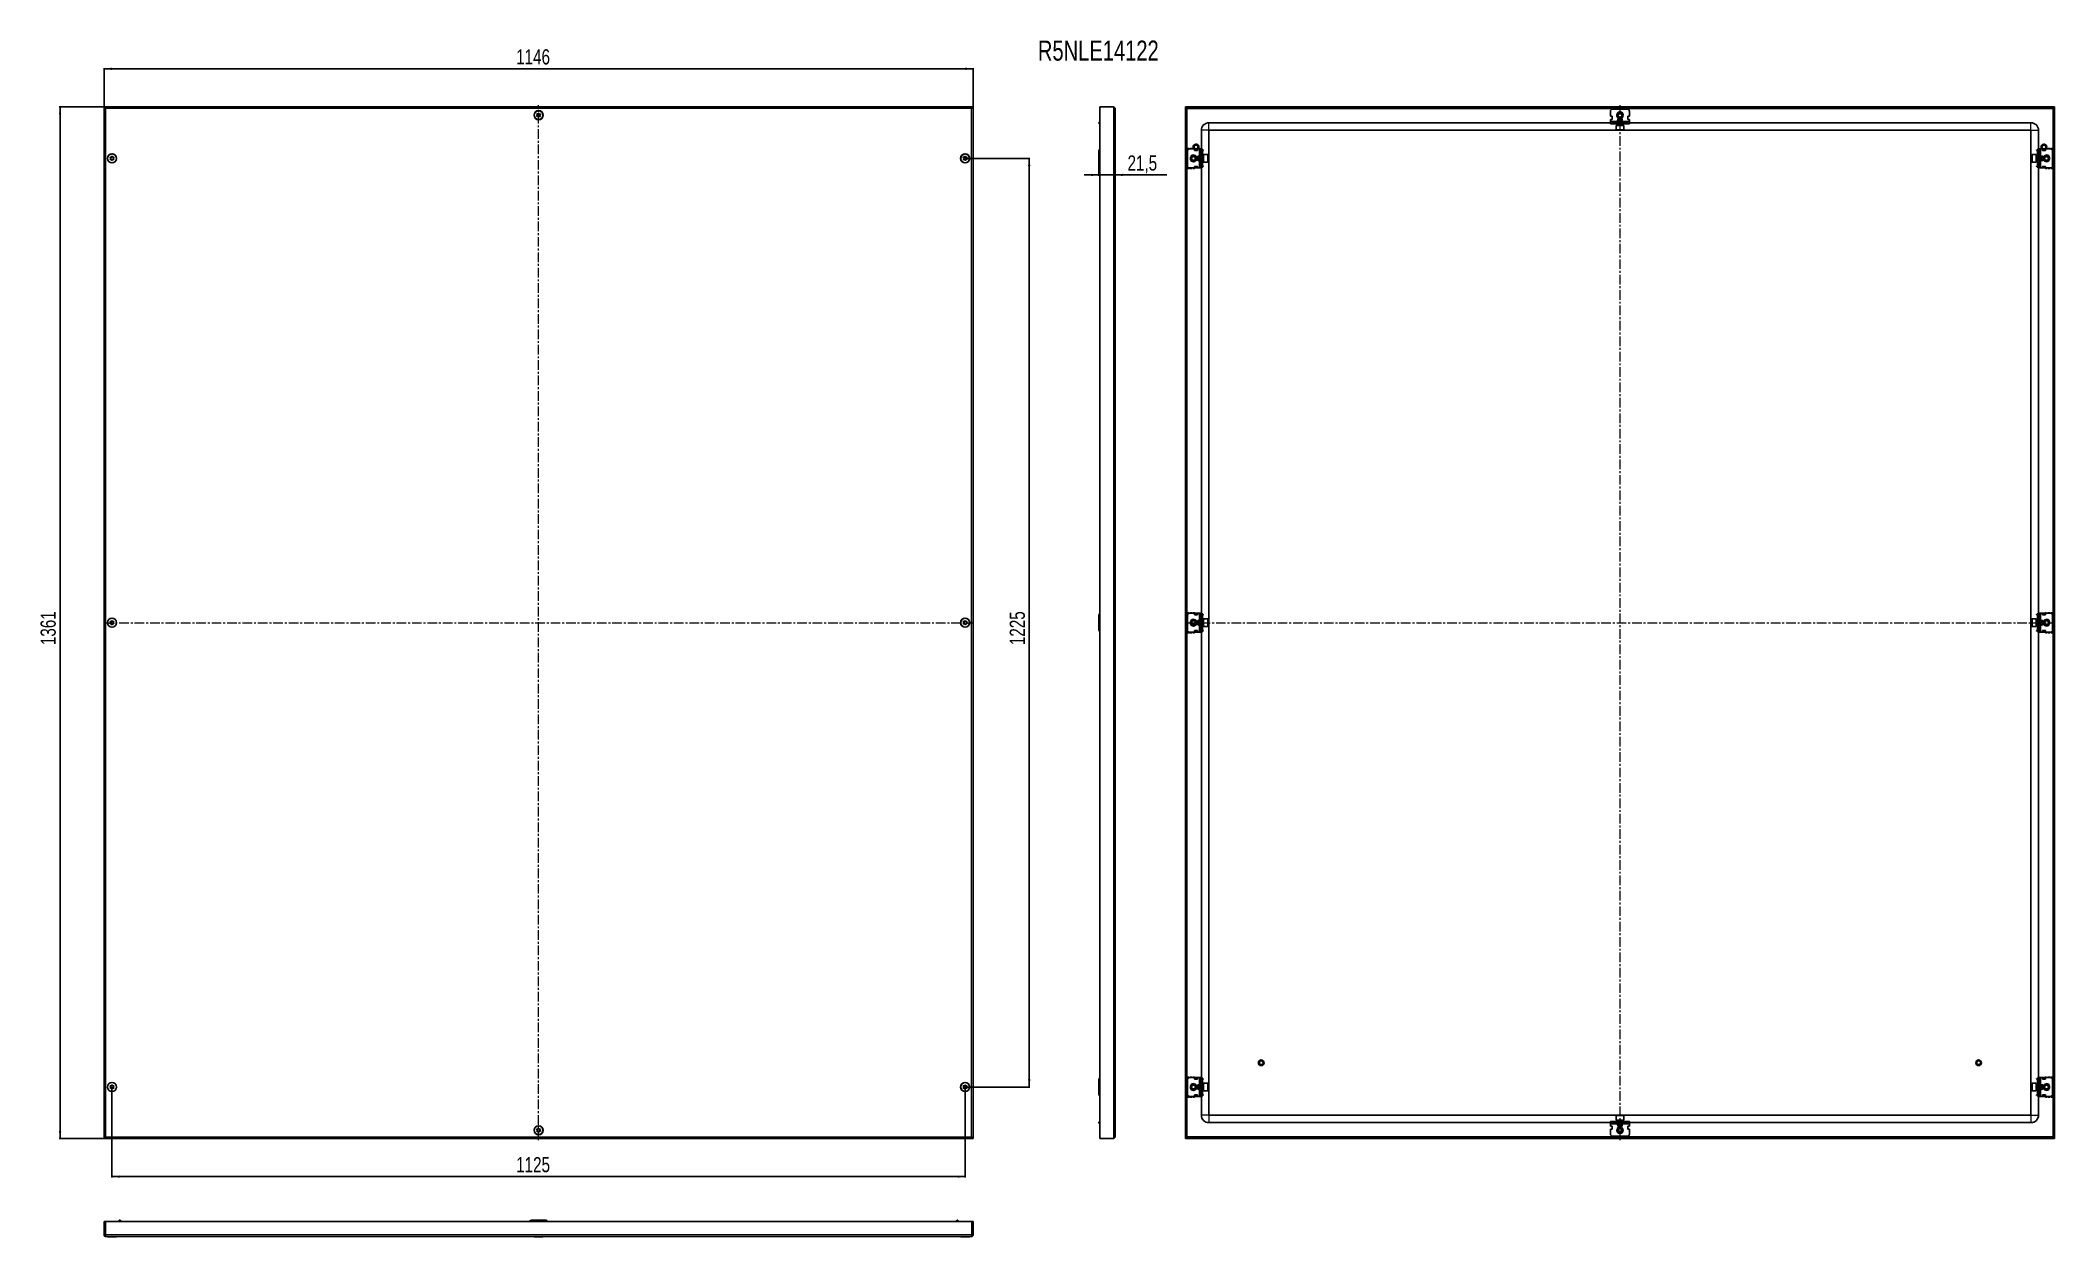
# Model space of a CAD drawing. Header units: millimetres. Extents: x -627 to 2029, y -517 to 1061.
import ezdxf

# ---------------------------------------------------------------- set-up
doc = ezdxf.new("R2010")
doc.units = ezdxf.units.MM
doc.linetypes.add('CENTERX2', pattern=[20.32, 12.7, -2.54, 2.54, -2.54])
doc.layers.add('FORMAT', color=7, linetype='Continuous')
doc.styles.add('SLDTEXTSTYLE0', font='TXT', dxfattribs={"width": 0.75})
doc.dimstyles.new('SLDDIMSTYLE0', dxfattribs={"dimtxt": 20, "dimasz": 10, "dimexe": 0, "dimexo": 0.0625, "dimgap": 5, "dimtad": 2, "dimdec": 1, "dimrnd": 1e-09, "dimzin": 12, "dimdsep": 46, "dimtxsty": 'SLDTEXTSTYLE0', "dimsah": 1, "dimcen": 0.09, "dimadec": 0, "dimazin": 3, "dimtfac": 1, "dimtofl": 0, "dimtmove": 0, "dimatfit": 3, "dimfxl": 0, "dimfrac": 2, "dimtolj": 1, "dimtzin": 12, "dimarcsym": 0})
doc.dimstyles.new('SLDDIMSTYLE1', dxfattribs={"dimtxt": 20, "dimasz": 10, "dimexe": 0, "dimexo": 0.0625, "dimgap": 5, "dimtad": 2, "dimdec": 1, "dimrnd": 1e-09, "dimzin": 12, "dimdsep": 46, "dimtxsty": 'SLDTEXTSTYLE0', "dimsah": 1, "dimcen": 0.09, "dimadec": 0, "dimazin": 3, "dimtfac": 1, "dimtmove": 0, "dimatfit": 0, "dimfxl": 0, "dimfrac": 2, "dimtolj": 1, "dimtzin": 12, "dimarcsym": 0})

msp = doc.modelspace()

# ---------------------------------------------------------------- texts
at = {"layer": 'FORMAT', "insert": (688.08, 1060.36), "char_height": 26.458, "attachment_point": 1, "style": 'SLDTEXTSTYLE0'}
msp.add_mtext('R5NLE14122', dxfattribs=at)

# ---------------------------------------------------------------- blocks, each defined once
blk = doc.blocks.new('_D')
at = {"layer": 'FORMAT'}
for p, q in [((-543.4, 973), (-543.4, 1024.1)), ((-543.4, 1023.1), (602.6, 1023.1)), ((602.6, 973), (602.6, 1024.1))]:
    blk.add_line(p, q, dxfattribs=at)
for points in [[(-543.4, 1023.1), (-533.4, 1021.6), (-533.4, 1024.7)], [(602.6, 1023.1), (592.6, 1024.7), (592.6, 1021.6)]]:
    blk.add_solid(points, dxfattribs=at)
at = {"layer": 'FORMAT', "insert": (0.1, 1048.9), "char_height": 20, "attachment_point": 1, "style": 'SLDTEXTSTYLE0'}
blk.add_mtext('1146', dxfattribs=at)
blk = doc.blocks.new('_D_1')
at = {"layer": 'FORMAT'}
for p, q in [((-541.7, 973), (-602.4, 973)), ((-601.4, 973), (-601.4, -388)), ((-541.7, -388), (-602.4, -388))]:
    blk.add_line(p, q, dxfattribs=at)
for points in [[(-601.4, 973), (-602.9, 963), (-599.8, 963)], [(-601.4, -388), (-599.8, -378), (-602.9, -378)]]:
    blk.add_solid(points, dxfattribs=at)
at = {"layer": 'FORMAT', "insert": (-627.1, 262.9), "char_height": 20, "attachment_point": 1, "rotation": 90, "style": 'SLDTEXTSTYLE0'}
blk.add_mtext('1361', dxfattribs=at)
blk = doc.blocks.new('_D_2')
at = {"layer": 'FORMAT'}
for p, q in [((592.1, 905), (677.6, 905)), ((676.6, 905), (676.6, -320)), ((592.1, -320), (677.6, -320))]:
    blk.add_line(p, q, dxfattribs=at)
for points in [[(676.6, 905), (675.1, 895), (678.2, 895)], [(676.6, -320), (678.2, -310), (675.1, -310)]]:
    blk.add_solid(points, dxfattribs=at)
at = {"layer": 'FORMAT', "insert": (650.9, 262.9), "char_height": 20, "attachment_point": 1, "rotation": 90, "style": 'SLDTEXTSTYLE0'}
blk.add_mtext('1225', dxfattribs=at)
blk = doc.blocks.new('_D_3')
at = {"layer": 'FORMAT'}
for p, q in [((-532.9, -320), (-532.9, -439.2)), ((592.1, -320), (592.1, -439.2)), ((-532.9, -438.2), (592.1, -438.2))]:
    blk.add_line(p, q, dxfattribs=at)
for points in [[(-532.9, -438.2), (-522.9, -439.7), (-522.9, -436.7)], [(592.1, -438.2), (582.1, -436.7), (582.1, -439.7)]]:
    blk.add_solid(points, dxfattribs=at)
at = {"layer": 'FORMAT', "insert": (0.1, -412.4), "char_height": 20, "attachment_point": 1, "style": 'SLDTEXTSTYLE0'}
blk.add_mtext('1125', dxfattribs=at)
blk = doc.blocks.new('_D_4')
at = {"layer": 'FORMAT'}
for p, q in [((768.4, 883.1), (749.1, 883.1)), ((768.4, 895.5), (768.4, 882.1)), ((768.4, 883.1), (789.9, 883.1)), ((789.9, 883.1), (858, 883.1))]:
    blk.add_line(p, q, dxfattribs=at)
for points in [[(768.4, 883.1), (758.4, 884.7), (758.4, 881.6)], [(789.9, 883.1), (799.9, 881.6), (799.9, 884.7)]]:
    blk.add_solid(points, dxfattribs=at)
at = {"layer": 'FORMAT', "insert": (806.3, 908.9), "char_height": 20, "attachment_point": 1, "style": 'SLDTEXTSTYLE0'}
blk.add_mtext('21,5', dxfattribs=at)

# ---------------------------------------------------------------- dimensions: what is measured, and where the dimension line sits
at = {"layer": 'FORMAT'}
for base, p1, p2, dimstyle, picture, middle in [((602.64, 1023.13), (-543.36, 972.96), (602.64, 972.96), 'SLDDIMSTYLE0', '_D', (29.64, 1023.13)), ((789.88, 883.13), (768.38, 895.46), (789.88, 970.86), 'SLDDIMSTYLE1', '_D_4', (832.13, 883.13)), ((592.14, -438.2), (-532.86, -320.04), (592.14, -320.04), 'SLDDIMSTYLE0', '_D_3', (29.64, -438.2))]:
    dim = msp.add_linear_dim(base=base, p1=p1, p2=p2, dimstyle=dimstyle, dxfattribs=at)
    dim.commit()
    dim.dimension.update_dxf_attribs({"geometry": picture, "text_midpoint": middle, "dimtype": 160})
for base, p1, p2, picture, middle in [((-601.37, -388.04), (-541.66, 972.96), (-541.66, -388.04), '_D_1', (-601.37, 292.46)), ((676.64, -320.04), (592.14, 904.96), (592.14, -320.04), '_D_2', (676.64, 292.46))]:
    dim = msp.add_linear_dim(base=base, p1=p1, p2=p2, angle=90, dimstyle='SLDDIMSTYLE0', dxfattribs=at)
    dim.commit()
    dim.dimension.update_dxf_attribs({"geometry": picture, "text_midpoint": middle, "dimtype": 160})

# ---------------------------------------------------------------- linework, layer by layer
at = {"color": 7, "linetype": 'Continuous', "lineweight": 25}
for p, q in [((-543.36, 972.96), (-541.86, 972.96)), ((-543.36, 972.96), (-543.36, -388.04)), ((600.94, 972.96), (-541.66, 972.96)), ((-541.66, 971.84), (-541.66, 972.96)), ((600.94, 972.96), (600.94, 971.85)), ((602.64, 972.96), (601.14, 972.96)), ((602.64, -388.04), (602.64, 972.96)), ((769.88, 972.96), (769.88, -388.04)), ((787.78, 972.96), (769.88, 972.96)), ((789.88, 970.86), (789.88, -385.94)), ((790.12, 967.75), (789.88, 967.75)), ((790.12, 967.75), (790.12, 956.18)), ((882.66, -388.04), (882.66, 972.96)), ((882.66, 972.96), (884.16, 972.96)), ((884.16, -388.04), (884.16, 972.96)), ((884.36, 972.96), (2026.96, 972.96)), ((884.36, 971.46), (884.36, 972.96)), ((884.36, 971.46), (2026.96, 971.46)), ((1443.16, 966.96), (1443.16, 960.46)), ((1445.16, 960.46), (1443.16, 960.46)), ((1443.16, 956.46), (1443.16, 953.96)), ((1445.16, 956.46), (1443.16, 956.46)), ((1445.16, 960.46), (1445.16, 956.46)), ((1446.16, 969.96), (1465.16, 969.96)), ((1453.21, 958.46), (1452.66, 957.91)), ((1452.66, 957.91), (1452.66, 957.85)), ((1458.66, 957.91), (1452.66, 957.91)), ((1452.66, 957.85), (1453.21, 957.46)), ((1453.13, 957.85), (1452.66, 957.85)), ((1453.21, 957.46), (1452.66, 957.07)), ((1452.66, 957.07), (1452.66, 956.85)), ((1453.13, 957.07), (1452.66, 957.07)), ((1452.66, 956.85), (1453.21, 956.46)), ((1453.13, 956.85), (1452.66, 956.85)), ((1453.21, 956.46), (1452.66, 956.07)), ((1458.66, 957.85), (1453.13, 957.85)), ((1458.66, 957.07), (1453.13, 957.07)), ((1458.66, 956.85), (1453.13, 956.85)), ((1458.11, 958.46), (1453.21, 958.46)), ((1453.6, 957.46), (1453.21, 957.46)), ((1453.6, 956.46), (1453.21, 956.46)), ((1458.11, 957.46), (1453.6, 957.46)), ((1458.11, 956.46), (1453.6, 956.46)), ((1458.66, 957.91), (1458.11, 958.46)), ((1458.11, 957.46), (1458.66, 957.85)), ((1458.66, 957.07), (1458.11, 957.46)), ((1458.11, 956.46), (1458.66, 956.85)), ((1458.66, 956.07), (1458.11, 956.46)), ((1458.66, 957.85), (1458.66, 957.91)), ((1458.66, 956.85), (1458.66, 957.07)), ((1466.16, 960.46), (1468.16, 960.46)), ((1466.16, 960.46), (1466.16, 956.46)), ((1466.16, 956.46), (1468.16, 956.46)), ((1468.16, 966.96), (1468.16, 960.46)), ((1468.16, 956.46), (1468.16, 953.96)), ((2026.8, 971.46), (2026.56, 970.86)), ((2026.96, 971.46), (2026.96, 972.96)), ((2028.66, 972.96), (2027.16, 972.96)), ((2027.16, 972.96), (2027.16, -388.04)), ((2028.66, 972.96), (2028.66, -388.04)), ((768.38, 952.46), (769.88, 952.46)), ((768.38, 951.46), (768.38, 952.46)), ((768.38, 951.46), (769.38, 950.46)), ((769.88, 950.46), (769.38, 950.46)), ((789.88, 956.18), (790.12, 956.18)), ((903.66, 941.96), (903.66, 917.46)), ((1443.16, 951.96), (913.66, 951.96)), ((913.66, 941.96), (913.66, -357.04)), ((1997.66, 941.96), (913.66, 941.96)), ((1443.16, 953.96), (1443.16, 952.46)), ((1443.16, 950.46), (1443.16, 952.46)), ((1443.16, 952.46), (1446.16, 952.46)), ((1443.92, 950.46), (1443.16, 950.46)), ((1467.4, 950.46), (1443.92, 950.46)), ((1446.16, 952.46), (1465.16, 952.46)), ((1446.16, 951.46), (1465.16, 951.46)), ((1450.66, 948.46), (1450.66, 943.06)), ((1460.66, 948.46), (1450.66, 948.46)), ((1460.06, 942.46), (1451.26, 942.46)), ((1451.66, 954.46), (1451.66, 952.96)), ((1451.66, 954.46), (1459.66, 954.46)), ((1452.66, 956.07), (1452.66, 955.85)), ((1453.13, 956.07), (1452.66, 956.07)), ((1452.66, 955.85), (1453.21, 955.46)), ((1453.13, 955.85), (1452.66, 955.85)), ((1453.21, 955.46), (1452.66, 955.07)), ((1452.66, 955.07), (1452.66, 954.85)), ((1453.13, 955.07), (1452.66, 955.07)), ((1452.66, 954.85), (1453.21, 954.46)), ((1453.13, 954.85), (1452.66, 954.85)), ((1453.21, 950.46), (1452.66, 950.07)), ((1452.66, 950.07), (1452.66, 949.85)), ((1453.13, 950.07), (1452.66, 950.07)), ((1452.66, 949.85), (1453.21, 949.46)), ((1453.13, 949.85), (1452.66, 949.85)), ((1453.21, 949.46), (1452.66, 949.07)), ((1452.66, 949.07), (1452.66, 948.71)), ((1453.13, 949.07), (1452.66, 949.07)), ((1458.66, 956.07), (1453.13, 956.07)), ((1458.66, 955.85), (1453.13, 955.85)), ((1458.66, 955.07), (1453.13, 955.07)), ((1458.66, 954.85), (1453.13, 954.85)), ((1458.66, 950.07), (1453.13, 950.07)), ((1458.66, 949.85), (1453.13, 949.85)), ((1458.66, 949.07), (1453.13, 949.07)), ((1453.6, 955.46), (1453.21, 955.46)), ((1453.6, 949.46), (1453.21, 949.46)), ((1458.11, 955.46), (1453.6, 955.46)), ((1458.11, 949.46), (1453.6, 949.46)), ((1458.11, 955.46), (1458.66, 955.85)), ((1458.66, 955.07), (1458.11, 955.46)), ((1458.11, 954.46), (1458.66, 954.85)), ((1458.66, 950.07), (1458.11, 950.46)), ((1458.11, 949.46), (1458.66, 949.85)), ((1458.66, 949.07), (1458.11, 949.46)), ((1458.66, 955.85), (1458.66, 956.07)), ((1458.66, 954.85), (1458.66, 955.07)), ((1458.66, 949.85), (1458.66, 950.07)), ((1458.66, 948.71), (1458.66, 949.07)), ((1459.66, 952.96), (1459.66, 954.46)), ((1460.66, 943.06), (1460.66, 948.46)), ((1465.16, 952.46), (1468.16, 952.46)), ((1468.16, 950.46), (1467.4, 950.46)), ((1468.16, 953.96), (1468.16, 952.46)), ((1468.16, 952.46), (1468.16, 950.46)), ((1997.66, 951.96), (1468.16, 951.96)), ((1997.66, -357.04), (1997.66, 941.96)), ((2007.66, 917.46), (2007.66, 941.96)), ((768.38, 914.46), (768.38, 895.46)), ((790.13, 910.75), (789.88, 910.75)), ((790.13, 910.75), (790.13, 910.03)), ((790.13, 910.03), (790.13, 899.18)), ((885.16, 895.46), (885.16, 914.46)), ((886.16, 917.71), (886.16, 916.7)), ((888.16, 917.46), (894.66, 917.46)), ((893.66, 920.06), (893.69, 920.31)), ((893.66, 919.85), (893.69, 920.09)), ((893.66, 920.06), (893.66, 920.01)), ((893.66, 919.85), (893.66, 919.8)), ((893.68, 920.26), (893.67, 920.21)), ((893.68, 919.65), (893.68, 919.61)), ((893.7, 920.47), (893.7, 920.42)), ((893.7, 919.46), (893.71, 919.42)), ((893.74, 920.67), (893.73, 920.62)), ((893.74, 920.67), (893.82, 920.9)), ((893.74, 919.28), (893.75, 919.23)), ((893.8, 920.85), (893.78, 920.81)), ((893.79, 919.1), (893.8, 919.06)), ((893.85, 918.92), (893.85, 918.91)), ((894.43, 917.95), (894.47, 917.92)), ((894.57, 917.81), (894.6, 917.78)), ((894.66, 915.46), (894.66, 917.46)), ((894.86, 916.67), (894.66, 916.79)), ((894.66, 915.46), (898.66, 915.46)), ((894.72, 917.68), (894.76, 917.64)), ((894.86, 915.46), (894.86, 916.67)), ((894.88, 917.55), (894.92, 917.52)), ((894.91, 917.08), (895.25, 917.33)), ((895.41, 917.08), (894.91, 916.73)), ((894.91, 916.73), (894.91, 917.08)), ((894.91, 915.82), (894.91, 916.73)), ((894.91, 915.46), (894.91, 915.82)), ((895.04, 922.49), (895.24, 922.6)), ((895.05, 917.43), (895.09, 917.4)), ((895.21, 922.59), (895.17, 922.57)), ((895.22, 922.52), (895.17, 922.57)), ((895.21, 922.59), (895.44, 922.67)), ((895.23, 917.33), (895.23, 917.44)), ((895.23, 917.33), (895.27, 917.3)), ((895.4, 922.68), (895.35, 922.66)), ((895.41, 917.08), (895.81, 917.08)), ((895.59, 922.76), (895.54, 922.75)), ((895.76, 917.1), (895.56, 917.21)), ((895.58, 917.16), (895.63, 917.15)), ((895.59, 922.76), (895.81, 922.83)), ((895.78, 922.83), (895.73, 922.82)), ((895.76, 917.1), (895.81, 917.09)), ((895.97, 922.88), (895.92, 922.87)), ((895.94, 917.05), (895.98, 917.04)), ((896.86, 922.96), (896.11, 922.89)), ((896.57, 922.96), (896.66, 922.96)), ((897.21, 907.96), (896.66, 907.41)), ((896.66, 907.41), (896.66, 903.64)), ((896.66, 903.64), (896.66, 902.52)), ((897.11, 917), (896.93, 916.97)), ((897.27, 907.96), (897.21, 907.96)), ((897.21, 907.96), (897.21, 903.35)), ((897.21, 903.35), (897.21, 901.96)), ((897.26, 917.02), (897.3, 917.03)), ((897.66, 907.41), (897.27, 907.96)), ((897.27, 907.96), (897.27, 907.49)), ((897.27, 907.49), (897.27, 901.96)), ((897.5, 917.08), (897.91, 917.08)), ((898.05, 907.96), (897.66, 907.41)), ((897.66, 907.41), (897.66, 907.02)), ((897.66, 907.02), (897.66, 902.52)), ((898.41, 916.73), (897.91, 917.08)), ((898, 917.37), (898.41, 917.08)), ((898.27, 907.96), (898.05, 907.96)), ((898.05, 907.96), (898.05, 907.49)), ((898.05, 907.49), (898.05, 901.96)), ((898.66, 907.41), (898.27, 907.96)), ((898.27, 907.96), (898.27, 907.49)), ((898.27, 907.49), (898.27, 901.96)), ((898.36, 922.44), (898.31, 922.47)), ((898.41, 917.08), (898.41, 916.73)), ((898.66, 916.79), (898.41, 916.65)), ((898.41, 916.73), (898.41, 915.82)), ((898.41, 915.82), (898.41, 915.46)), ((898.52, 922.31), (898.48, 922.35)), ((898.68, 922.18), (898.64, 922.21)), ((898.66, 915.46), (898.66, 917.46)), ((898.66, 917.46), (901.16, 917.46)), ((899.05, 907.96), (898.66, 907.41)), ((898.66, 907.41), (898.66, 907.02)), ((898.66, 907.02), (898.66, 902.52)), ((898.93, 918), (898.76, 917.87)), ((898.9, 918.03), (898.78, 917.84)), ((898.82, 922.04), (898.79, 922.08)), ((898.82, 922.04), (898.94, 921.91)), ((898.93, 921.92), (898.92, 921.94)), ((898.95, 920.83), (899.12, 920.42)), ((899.27, 907.96), (899.05, 907.96)), ((899.05, 907.96), (899.05, 907.49)), ((899.05, 907.49), (899.05, 901.96)), ((899.66, 907.41), (899.27, 907.96)), ((899.27, 907.96), (899.27, 907.49)), ((899.27, 907.49), (899.27, 901.96)), ((899.43, 918.85), (899.33, 918.66)), ((899.44, 918.84), (899.34, 918.66)), ((899.5, 918.98), (899.51, 919.02)), ((899.55, 919.16), (899.56, 919.21)), ((899.65, 919.77), (899.59, 919.46)), ((899.6, 919.36), (899.61, 919.41)), ((899.63, 919.56), (899.64, 919.61)), ((899.65, 919.77), (899.66, 919.82)), ((899.66, 919.96), (899.66, 919.96)), ((900.05, 907.96), (899.66, 907.41)), ((899.66, 907.41), (899.66, 907.02)), ((899.66, 907.02), (899.66, 902.52)), ((900.27, 907.96), (900.05, 907.96)), ((900.05, 907.96), (900.05, 907.49)), ((900.05, 907.49), (900.05, 901.96)), ((900.66, 907.41), (900.27, 907.96)), ((900.27, 907.96), (900.27, 907.49)), ((900.27, 907.49), (900.27, 901.96)), ((902.16, 908.96), (900.66, 908.96)), ((900.66, 900.96), (900.66, 908.96)), ((901.16, 917.46), (902.66, 917.46)), ((902.66, 917.46), (904.66, 917.46)), ((902.66, 914.46), (902.66, 917.46)), ((902.66, 895.46), (902.66, 914.46)), ((903.66, 895.46), (903.66, 914.46)), ((904.66, 917.46), (904.66, 916.7)), ((904.66, 916.7), (904.66, 893.23)), ((904.66, 916.38), (904.87, 916.17)), ((905.16, 913.71), (904.66, 913.71)), ((904.66, 910.21), (904.66, 913.71)), ((905.16, 910.21), (904.66, 910.21)), ((905.05, 907.96), (904.66, 907.41)), ((905.27, 907.96), (905.05, 907.96)), ((905.05, 907.96), (905.05, 907.49)), ((905.05, 907.49), (905.05, 901.96)), ((905.16, 915.46), (905.16, 915)), ((905.16, 910.21), (905.16, 913.71)), ((905.16, 907.96), (905.16, 910.21)), ((905.25, 915.13), (906.22, 916.1)), ((905.6, 914.77), (905.25, 915.13)), ((905.66, 907.41), (905.27, 907.96)), ((905.27, 907.96), (905.27, 907.49)), ((905.27, 907.49), (905.27, 901.96)), ((905.6, 914.77), (906.57, 915.75)), ((906.05, 907.96), (905.66, 907.41)), ((905.66, 907.41), (905.66, 907.02)), ((905.66, 907.02), (905.66, 902.52)), ((906.41, 907.96), (906.05, 907.96)), ((906.05, 907.96), (906.05, 907.49)), ((906.05, 907.49), (906.05, 901.96)), ((906.22, 916.1), (906.57, 915.75)), ((912.06, 909.96), (906.66, 909.96)), ((906.66, 909.96), (906.66, 902.27)), ((912.66, 909.36), (912.66, 902.59)), ((1998.66, 900.56), (1998.66, 909.36)), ((2004.66, 909.96), (1999.26, 909.96)), ((2004.66, 899.96), (2004.66, 909.96)), ((2005.1, 916.1), (2004.75, 915.75)), ((2005.72, 914.77), (2004.75, 915.75)), ((2005.27, 907.96), (2004.91, 907.96)), ((2006.07, 915.13), (2005.1, 916.1)), ((2005.66, 907.41), (2005.27, 907.96)), ((2005.27, 907.49), (2005.27, 907.96)), ((2005.27, 901.96), (2005.27, 907.49)), ((2006.05, 907.96), (2005.66, 907.41)), ((2005.66, 907.02), (2005.66, 907.41)), ((2005.66, 902.52), (2005.66, 907.02)), ((2005.72, 914.77), (2006.07, 915.13)), ((2006.27, 907.96), (2006.05, 907.96)), ((2006.05, 907.49), (2006.05, 907.96)), ((2006.05, 901.96), (2006.05, 907.49)), ((2006.16, 915.46), (2006.16, 915.07)), ((2006.16, 913.71), (2006.66, 913.71)), ((2006.16, 913.71), (2006.16, 910.21)), ((2006.66, 910.21), (2006.16, 910.21)), ((2006.16, 910.21), (2006.16, 907.96)), ((2006.66, 907.41), (2006.27, 907.96)), ((2006.27, 907.49), (2006.27, 907.96)), ((2006.27, 901.96), (2006.27, 907.49)), ((2006.45, 916.17), (2006.66, 916.38)), ((2006.66, 917.46), (2008.66, 917.46)), ((2006.66, 916.7), (2006.66, 917.46)), ((2006.66, 893.23), (2006.66, 916.7)), ((2006.66, 913.71), (2006.66, 910.21)), ((2007.66, 914.46), (2007.66, 895.46)), ((2008.66, 917.46), (2008.66, 914.46)), ((2010.16, 917.46), (2008.66, 917.46)), ((2008.66, 914.46), (2008.66, 895.46)), ((2010.66, 908.96), (2009.16, 908.96)), ((2012.66, 917.46), (2010.16, 917.46)), ((2010.66, 908.96), (2010.66, 900.96)), ((2011.05, 907.96), (2010.66, 907.41)), ((2011.27, 907.96), (2011.05, 907.96)), ((2011.05, 907.49), (2011.05, 907.96)), ((2011.05, 901.96), (2011.05, 907.49)), ((2011.66, 907.41), (2011.27, 907.96)), ((2011.27, 907.49), (2011.27, 907.96)), ((2011.27, 901.96), (2011.27, 907.49)), ((2011.66, 920.06), (2011.69, 920.31)), ((2011.66, 920.06), (2011.66, 920.01)), ((2011.66, 919.85), (2011.68, 920.03)), ((2011.66, 919.85), (2011.66, 919.8)), ((2012.05, 907.96), (2011.66, 907.41)), ((2011.66, 907.02), (2011.66, 907.41)), ((2011.66, 902.52), (2011.66, 907.02)), ((2011.68, 920.26), (2011.67, 920.21)), ((2011.68, 919.65), (2011.68, 919.61)), ((2011.7, 920.47), (2011.7, 920.42)), ((2011.7, 919.46), (2011.71, 919.42)), ((2011.74, 920.67), (2011.73, 920.62)), ((2011.74, 920.67), (2011.82, 920.9)), ((2011.74, 919.28), (2011.75, 919.23)), ((2011.8, 920.85), (2011.78, 920.81)), ((2011.79, 919.1), (2011.8, 919.06)), ((2011.85, 918.92), (2011.85, 918.91)), ((2012.27, 907.96), (2012.05, 907.96)), ((2012.05, 907.49), (2012.05, 907.96)), ((2012.05, 901.96), (2012.05, 907.49)), ((2012.66, 907.41), (2012.27, 907.96)), ((2012.27, 907.49), (2012.27, 907.96)), ((2012.27, 901.96), (2012.27, 907.49)), ((2012.43, 917.95), (2012.47, 917.92)), ((2012.57, 917.81), (2012.6, 917.78)), ((2012.66, 915.46), (2012.66, 917.46)), ((2012.91, 916.65), (2012.66, 916.79)), ((2016.66, 915.46), (2012.66, 915.46)), ((2013.05, 907.96), (2012.66, 907.41)), ((2012.66, 907.02), (2012.66, 907.41)), ((2012.66, 902.52), (2012.66, 907.02)), ((2012.72, 917.68), (2012.76, 917.64)), ((2012.88, 917.55), (2012.92, 917.52)), ((2012.91, 917.08), (2013.25, 917.33)), ((2013.41, 917.08), (2012.91, 916.73)), ((2012.91, 916.73), (2012.91, 917.08)), ((2012.91, 915.82), (2012.91, 916.73)), ((2012.91, 915.46), (2012.91, 915.82)), ((2013.04, 922.49), (2013.24, 922.6)), ((2013.05, 917.43), (2013.09, 917.4)), ((2013.27, 907.96), (2013.05, 907.96)), ((2013.05, 907.49), (2013.05, 907.96)), ((2013.05, 901.96), (2013.05, 907.49)), ((2013.21, 922.59), (2013.17, 922.57)), ((2013.22, 922.52), (2013.17, 922.57)), ((2013.21, 922.59), (2013.44, 922.67)), ((2013.23, 917.33), (2013.23, 917.44)), ((2013.23, 917.33), (2013.27, 917.3)), ((2013.66, 907.41), (2013.27, 907.96)), ((2013.27, 907.49), (2013.27, 907.96)), ((2013.27, 901.96), (2013.27, 907.49)), ((2013.4, 922.68), (2013.35, 922.66)), ((2013.41, 917.08), (2013.81, 917.08)), ((2013.59, 922.76), (2013.54, 922.75)), ((2013.76, 917.1), (2013.56, 917.21)), ((2013.58, 917.16), (2013.63, 917.15)), ((2013.59, 922.76), (2013.81, 922.83)), ((2014.05, 907.96), (2013.66, 907.41)), ((2013.66, 907.02), (2013.66, 907.41)), ((2013.66, 902.52), (2013.66, 907.02)), ((2013.78, 922.83), (2013.73, 922.82)), ((2013.76, 917.1), (2013.81, 917.09)), ((2013.97, 922.88), (2013.92, 922.87)), ((2013.94, 917.05), (2013.98, 917.04)), ((2014.11, 907.96), (2014.05, 907.96)), ((2014.05, 907.49), (2014.05, 907.96)), ((2014.05, 901.96), (2014.05, 907.49)), ((2014.86, 922.96), (2014.11, 922.89)), ((2014.66, 907.41), (2014.11, 907.96)), ((2014.11, 901.96), (2014.11, 907.96)), ((2014.57, 922.96), (2014.66, 922.96)), ((2014.66, 902.52), (2014.66, 907.41)), ((2015.11, 917), (2014.93, 916.97)), ((2015.26, 917.02), (2015.3, 917.03)), ((2015.64, 917.13), (2015.45, 917.08)), ((2015.5, 917.08), (2015.91, 917.08)), ((2016.41, 916.73), (2015.91, 917.08)), ((2016.2, 917.39), (2015.93, 917.26)), ((2016, 917.37), (2016.41, 917.08)), ((2016.36, 922.44), (2016.31, 922.47)), ((2016.52, 917.61), (2016.35, 917.52)), ((2016.41, 917.08), (2016.41, 916.73)), ((2016.41, 916.73), (2016.41, 915.82)), ((2016.41, 915.82), (2016.41, 915.46)), ((2016.66, 916.79), (2016.46, 916.67)), ((2016.46, 916.67), (2016.46, 915.46)), ((2016.52, 922.31), (2016.48, 922.35)), ((2016.68, 922.18), (2016.64, 922.21)), ((2016.66, 915.46), (2016.66, 917.46)), ((2023.16, 917.46), (2016.66, 917.46)), ((2016.93, 918), (2016.76, 917.87)), ((2016.9, 918.03), (2016.78, 917.84)), ((2016.82, 922.04), (2016.79, 922.08)), ((2016.82, 922.04), (2016.94, 921.91)), ((2016.93, 921.92), (2016.92, 921.94)), ((2016.95, 920.83), (2017.12, 920.42)), ((2017.43, 918.85), (2017.33, 918.66)), ((2017.44, 918.84), (2017.34, 918.66)), ((2017.5, 918.98), (2017.51, 919.02)), ((2017.55, 919.16), (2017.56, 919.21)), ((2017.65, 919.77), (2017.59, 919.46)), ((2017.6, 919.36), (2017.61, 919.41)), ((2017.63, 919.56), (2017.64, 919.61)), ((2017.65, 919.77), (2017.66, 919.82)), ((2017.66, 919.96), (2017.66, 919.96)), ((2025.16, 916.7), (2025.16, 917.71)), ((2026.16, 914.46), (2026.16, 895.46)), ((789.88, 899.18), (790.13, 899.18)), ((886.16, 893.23), (886.16, 892.21)), ((888.16, 892.46), (894.66, 892.46)), ((894.16, 892.46), (894.16, 892.21)), ((894.66, 894.46), (894.66, 892.46)), ((894.66, 894.46), (898.66, 894.46)), ((894.66, 892.58), (894.86, 892.58)), ((894.86, 892.58), (894.86, 894.46)), ((894.91, 894.11), (894.91, 894.46)), ((894.91, 893.19), (894.91, 894.11)), ((894.91, 893.19), (895.41, 892.84)), ((894.91, 892.84), (894.91, 893.19)), ((895.41, 892.49), (894.91, 892.84)), ((897.91, 892.84), (895.41, 892.84)), ((895.41, 892.84), (895.41, 892.49)), ((897.91, 892.49), (895.41, 892.49)), ((896.66, 902.52), (897.21, 901.96)), ((897.21, 901.96), (897.27, 901.96)), ((897.27, 901.96), (897.66, 902.52)), ((897.66, 902.52), (898.05, 901.96)), ((897.91, 892.84), (898.41, 893.19)), ((897.91, 892.49), (897.91, 892.84)), ((898.41, 892.84), (897.91, 892.49)), ((898.05, 901.96), (898.27, 901.96)), ((898.27, 901.96), (898.66, 902.52)), ((898.41, 894.46), (898.41, 894.11)), ((898.41, 894.11), (898.41, 893.19)), ((898.41, 893.19), (898.41, 892.84)), ((898.66, 902.52), (899.05, 901.96)), ((898.66, 894.46), (898.66, 892.46)), ((898.66, 892.46), (901.16, 892.46)), ((899.05, 901.96), (899.27, 901.96)), ((899.27, 901.96), (899.66, 902.52)), ((899.66, 902.52), (900.05, 901.96)), ((900.05, 901.96), (900.27, 901.96)), ((900.27, 901.96), (900.66, 902.52)), ((900.66, 900.96), (902.16, 900.96)), ((901.16, 892.46), (902.66, 892.46)), ((902.66, 892.46), (902.66, 895.46)), ((904.66, 892.46), (902.66, 892.46)), ((903.66, 892.46), (903.66, 304.96)), ((904.66, 902.52), (905.05, 901.96)), ((904.66, 899.71), (905.16, 899.71)), ((904.66, 896.21), (904.66, 899.71)), ((905.16, 896.21), (904.66, 896.21)), ((904.87, 893.76), (904.66, 893.55)), ((904.66, 893.23), (904.66, 892.46)), ((905.05, 901.96), (905.27, 901.96)), ((905.16, 899.71), (905.16, 901.96)), ((905.16, 896.21), (905.16, 899.71)), ((905.16, 894.46), (905.16, 894.86)), ((905.6, 895.15), (905.25, 894.8)), ((905.25, 894.8), (906.22, 893.82)), ((905.27, 901.96), (905.66, 902.52)), ((905.6, 895.15), (906.57, 894.18)), ((905.66, 902.52), (906.05, 901.96)), ((906.05, 901.96), (906.41, 901.96)), ((906.22, 893.82), (906.57, 894.18)), ((906.66, 902.27), (906.66, 899.96)), ((906.66, 899.96), (912.06, 899.96)), ((912.66, 902.59), (912.66, 900.56)), ((1999.26, 899.96), (2004.66, 899.96)), ((2005.72, 895.15), (2004.75, 894.18)), ((2005.1, 893.82), (2004.75, 894.18)), ((2004.91, 901.96), (2005.27, 901.96)), ((2006.07, 894.8), (2005.1, 893.82)), ((2005.27, 901.96), (2005.66, 902.52)), ((2005.66, 902.52), (2006.05, 901.96)), ((2005.72, 895.15), (2006.07, 894.8)), ((2006.05, 901.96), (2006.27, 901.96)), ((2006.16, 901.96), (2006.16, 899.71)), ((2006.16, 899.71), (2006.66, 899.71)), ((2006.16, 899.71), (2006.16, 896.21)), ((2006.16, 896.21), (2006.66, 896.21)), ((2006.16, 894.46), (2006.16, 894.92)), ((2006.27, 901.96), (2006.66, 902.52)), ((2006.66, 893.55), (2006.45, 893.76)), ((2006.66, 899.71), (2006.66, 896.21)), ((2006.66, 892.46), (2006.66, 893.23)), ((2008.66, 892.46), (2006.66, 892.46)), ((2007.66, 304.96), (2007.66, 892.46)), ((2008.66, 895.46), (2008.66, 892.46)), ((2010.16, 892.46), (2008.66, 892.46)), ((2009.16, 900.96), (2010.66, 900.96)), ((2012.66, 892.46), (2010.16, 892.46)), ((2010.66, 902.52), (2011.05, 901.96)), ((2011.05, 901.96), (2011.27, 901.96)), ((2011.27, 901.96), (2011.66, 902.52)), ((2011.66, 902.52), (2012.05, 901.96)), ((2012.05, 901.96), (2012.27, 901.96)), ((2012.27, 901.96), (2012.66, 902.52)), ((2012.66, 902.52), (2013.05, 901.96)), ((2016.66, 894.46), (2012.66, 894.46)), ((2012.66, 894.46), (2012.66, 892.46)), ((2012.91, 894.11), (2012.91, 894.46)), ((2012.91, 893.19), (2012.91, 894.11)), ((2012.91, 892.84), (2012.91, 893.19)), ((2012.91, 893.19), (2013.41, 892.84)), ((2013.41, 892.49), (2012.91, 892.84)), ((2013.05, 901.96), (2013.27, 901.96)), ((2013.27, 901.96), (2013.66, 902.52)), ((2013.41, 892.84), (2013.41, 892.49)), ((2015.91, 892.84), (2013.41, 892.84)), ((2015.91, 892.49), (2013.41, 892.49)), ((2013.66, 902.52), (2014.05, 901.96)), ((2014.05, 901.96), (2014.11, 901.96)), ((2014.11, 901.96), (2014.66, 902.52)), ((2015.91, 892.84), (2016.41, 893.19)), ((2015.91, 892.49), (2015.91, 892.84)), ((2016.41, 892.84), (2015.91, 892.49)), ((2016.41, 894.46), (2016.41, 894.11)), ((2016.41, 894.11), (2016.41, 893.19)), ((2016.41, 893.19), (2016.41, 892.84)), ((2016.46, 894.46), (2016.46, 892.58)), ((2016.46, 892.58), (2016.66, 892.58)), ((2016.66, 894.46), (2016.66, 892.46)), ((2023.16, 892.46), (2016.66, 892.46)), ((2017.16, 892.21), (2017.16, 892.46)), ((2025.16, 892.21), (2025.16, 893.23)), ((768.38, 301.96), (768.38, 282.96)), ((790.13, 298.25), (789.88, 298.25)), ((790.13, 298.25), (790.13, 297.53)), ((790.13, 297.53), (790.13, 286.68)), ((885.16, 282.96), (885.16, 301.96)), ((886.16, 305.21), (886.16, 304.2)), ((888.16, 304.96), (894.66, 304.96)), ((894.16, 305.21), (894.16, 304.96)), ((894.66, 302.96), (894.66, 304.96)), ((894.86, 304.84), (894.66, 304.84)), ((894.66, 302.96), (898.66, 302.96)), ((894.86, 302.96), (894.86, 304.84)), ((894.91, 304.58), (895.41, 304.94)), ((895.41, 304.58), (894.91, 304.23)), ((894.91, 304.23), (894.91, 304.58)), ((894.91, 303.32), (894.91, 304.23)), ((894.91, 302.96), (894.91, 303.32)), ((895.41, 304.94), (895.41, 304.58)), ((895.41, 304.94), (897.91, 304.94)), ((895.41, 304.58), (897.91, 304.58)), ((897.21, 295.46), (896.66, 294.91)), ((896.66, 294.91), (896.66, 291.14)), ((897.27, 295.46), (897.21, 295.46)), ((897.21, 295.46), (897.21, 290.85)), ((897.66, 294.91), (897.27, 295.46)), ((897.27, 295.46), (897.27, 294.99)), ((897.27, 294.99), (897.27, 289.46)), ((898.05, 295.46), (897.66, 294.91)), ((897.66, 294.91), (897.66, 294.52)), ((897.66, 294.52), (897.66, 290.02)), ((897.91, 304.58), (897.91, 304.94)), ((897.91, 304.94), (898.41, 304.58)), ((898.41, 304.23), (897.91, 304.58)), ((898.27, 295.46), (898.05, 295.46)), ((898.05, 295.46), (898.05, 294.99)), ((898.05, 294.99), (898.05, 289.46)), ((898.66, 294.91), (898.27, 295.46)), ((898.27, 295.46), (898.27, 294.99)), ((898.27, 294.99), (898.27, 289.46)), ((898.41, 304.58), (898.41, 304.23)), ((898.41, 304.23), (898.41, 303.32)), ((898.41, 303.32), (898.41, 302.96)), ((898.66, 302.96), (898.66, 304.96)), ((898.66, 304.96), (901.16, 304.96)), ((899.05, 295.46), (898.66, 294.91)), ((898.66, 294.91), (898.66, 294.52)), ((898.66, 294.52), (898.66, 290.02)), ((899.27, 295.46), (899.05, 295.46)), ((899.05, 295.46), (899.05, 294.99)), ((899.05, 294.99), (899.05, 289.46)), ((899.66, 294.91), (899.27, 295.46)), ((899.27, 295.46), (899.27, 294.99)), ((899.27, 294.99), (899.27, 289.46)), ((900.05, 295.46), (899.66, 294.91)), ((899.66, 294.91), (899.66, 294.52)), ((899.66, 294.52), (899.66, 290.02)), ((900.27, 295.46), (900.05, 295.46)), ((900.05, 295.46), (900.05, 294.99)), ((900.05, 294.99), (900.05, 289.46)), ((900.66, 294.91), (900.27, 295.46)), ((900.27, 295.46), (900.27, 294.99)), ((900.27, 294.99), (900.27, 289.46)), ((902.16, 296.46), (900.66, 296.46)), ((900.66, 288.46), (900.66, 296.46)), ((901.16, 304.96), (902.66, 304.96)), ((902.66, 304.96), (904.66, 304.96)), ((902.66, 301.96), (902.66, 304.96)), ((902.66, 282.96), (902.66, 301.96)), ((903.66, 282.96), (903.66, 301.96)), ((904.66, 304.96), (904.66, 304.2)), ((904.66, 304.2), (904.66, 280.73)), ((904.66, 303.88), (904.87, 303.67)), ((905.16, 301.21), (904.66, 301.21)), ((904.66, 297.71), (904.66, 301.21)), ((905.16, 297.71), (904.66, 297.71)), ((905.05, 295.46), (904.66, 294.91)), ((905.27, 295.46), (905.05, 295.46)), ((905.05, 295.46), (905.05, 294.99)), ((905.05, 294.99), (905.05, 289.46)), ((905.16, 302.96), (905.16, 302.5)), ((905.16, 297.71), (905.16, 301.21)), ((905.16, 295.46), (905.16, 297.71)), ((905.25, 302.63), (906.22, 303.6)), ((905.6, 302.27), (905.25, 302.63)), ((905.66, 294.91), (905.27, 295.46)), ((905.27, 295.46), (905.27, 294.99)), ((905.27, 294.99), (905.27, 289.46)), ((905.6, 302.27), (906.57, 303.25)), ((906.05, 295.46), (905.66, 294.91)), ((905.66, 294.91), (905.66, 294.52)), ((905.66, 294.52), (905.66, 290.02)), ((906.41, 295.46), (906.05, 295.46)), ((906.05, 295.46), (906.05, 294.99)), ((906.05, 294.99), (906.05, 289.46)), ((906.22, 303.6), (906.57, 303.25)), ((912.06, 297.46), (906.66, 297.46)), ((906.66, 297.46), (906.66, 289.77)), ((912.66, 296.86), (912.66, 290.09)), ((1998.66, 288.06), (1998.66, 296.86)), ((2004.66, 297.46), (1999.26, 297.46)), ((2004.66, 287.46), (2004.66, 297.46)), ((2005.1, 303.6), (2004.75, 303.25)), ((2005.72, 302.27), (2004.75, 303.25)), ((2005.27, 295.46), (2004.91, 295.46)), ((2006.07, 302.63), (2005.1, 303.6)), ((2005.66, 294.91), (2005.27, 295.46)), ((2005.27, 294.99), (2005.27, 295.46)), ((2005.27, 289.46), (2005.27, 294.99)), ((2006.05, 295.46), (2005.66, 294.91)), ((2005.66, 294.52), (2005.66, 294.91)), ((2005.66, 290.02), (2005.66, 294.52)), ((2005.72, 302.27), (2006.07, 302.63)), ((2006.27, 295.46), (2006.05, 295.46)), ((2006.05, 294.99), (2006.05, 295.46)), ((2006.05, 289.46), (2006.05, 294.99)), ((2006.16, 302.96), (2006.16, 302.57)), ((2006.16, 301.21), (2006.66, 301.21)), ((2006.16, 301.21), (2006.16, 297.71)), ((2006.66, 297.71), (2006.16, 297.71)), ((2006.16, 297.71), (2006.16, 295.46)), ((2006.66, 294.91), (2006.27, 295.46)), ((2006.27, 294.99), (2006.27, 295.46)), ((2006.27, 289.46), (2006.27, 294.99)), ((2006.45, 303.67), (2006.66, 303.88)), ((2006.66, 304.96), (2008.66, 304.96)), ((2006.66, 304.2), (2006.66, 304.96)), ((2006.66, 280.73), (2006.66, 304.2)), ((2006.66, 301.21), (2006.66, 297.71)), ((2007.66, 301.96), (2007.66, 282.96)), ((2008.66, 304.96), (2008.66, 301.96)), ((2010.16, 304.96), (2008.66, 304.96)), ((2008.66, 301.96), (2008.66, 282.96)), ((2010.66, 296.46), (2009.16, 296.46)), ((2012.66, 304.96), (2010.16, 304.96)), ((2010.66, 296.46), (2010.66, 288.46)), ((2011.05, 295.46), (2010.66, 294.91)), ((2011.27, 295.46), (2011.05, 295.46)), ((2011.05, 294.99), (2011.05, 295.46)), ((2011.05, 289.46), (2011.05, 294.99)), ((2011.66, 294.91), (2011.27, 295.46)), ((2011.27, 294.99), (2011.27, 295.46)), ((2011.27, 289.46), (2011.27, 294.99)), ((2012.05, 295.46), (2011.66, 294.91)), ((2011.66, 294.52), (2011.66, 294.91)), ((2011.66, 290.02), (2011.66, 294.52)), ((2012.27, 295.46), (2012.05, 295.46)), ((2012.05, 294.99), (2012.05, 295.46)), ((2012.05, 289.46), (2012.05, 294.99)), ((2012.66, 294.91), (2012.27, 295.46)), ((2012.27, 294.99), (2012.27, 295.46)), ((2012.27, 289.46), (2012.27, 294.99)), ((2012.66, 302.96), (2012.66, 304.96)), ((2016.66, 302.96), (2012.66, 302.96)), ((2013.05, 295.46), (2012.66, 294.91)), ((2012.66, 294.52), (2012.66, 294.91)), ((2012.66, 290.02), (2012.66, 294.52)), ((2012.91, 304.58), (2013.41, 304.94)), ((2013.41, 304.58), (2012.91, 304.23)), ((2012.91, 304.23), (2012.91, 304.58)), ((2012.91, 303.32), (2012.91, 304.23)), ((2012.91, 302.96), (2012.91, 303.32)), ((2013.27, 295.46), (2013.05, 295.46)), ((2013.05, 294.99), (2013.05, 295.46)), ((2013.05, 289.46), (2013.05, 294.99)), ((2013.66, 294.91), (2013.27, 295.46)), ((2013.27, 294.99), (2013.27, 295.46)), ((2013.27, 289.46), (2013.27, 294.99)), ((2013.41, 304.94), (2013.41, 304.58)), ((2013.41, 304.94), (2015.91, 304.94)), ((2013.41, 304.58), (2015.91, 304.58)), ((2014.05, 295.46), (2013.66, 294.91)), ((2013.66, 294.52), (2013.66, 294.91)), ((2013.66, 290.02), (2013.66, 294.52)), ((2014.11, 295.46), (2014.05, 295.46)), ((2014.05, 294.99), (2014.05, 295.46)), ((2014.05, 289.46), (2014.05, 294.99)), ((2014.66, 294.91), (2014.11, 295.46)), ((2014.11, 289.46), (2014.11, 295.46)), ((2014.66, 290.02), (2014.66, 294.91)), ((2015.91, 304.58), (2015.91, 304.94)), ((2015.91, 304.94), (2016.41, 304.58)), ((2016.41, 304.23), (2015.91, 304.58)), ((2016.41, 304.58), (2016.41, 304.23)), ((2016.41, 304.23), (2016.41, 303.32)), ((2016.41, 303.32), (2016.41, 302.96)), ((2016.46, 304.84), (2016.46, 302.96)), ((2016.66, 304.84), (2016.46, 304.84)), ((2016.66, 302.96), (2016.66, 304.96)), ((2023.16, 304.96), (2016.66, 304.96)), ((2017.16, 304.96), (2017.16, 305.21)), ((2025.16, 304.2), (2025.16, 305.21)), ((2026.16, 301.96), (2026.16, 282.96)), ((789.88, 286.68), (790.13, 286.68)), ((886.16, 280.73), (886.16, 279.71)), ((888.16, 279.96), (894.66, 279.96)), ((894.16, 279.96), (894.16, 279.71)), ((894.66, 281.96), (894.66, 279.96)), ((894.66, 281.96), (898.66, 281.96)), ((894.66, 280.08), (894.86, 280.08)), ((894.86, 280.08), (894.86, 281.96)), ((894.91, 281.61), (894.91, 281.96)), ((894.91, 280.69), (894.91, 281.61)), ((894.91, 280.69), (895.41, 280.34)), ((894.91, 280.34), (894.91, 280.69)), ((895.41, 279.99), (894.91, 280.34)), ((897.91, 280.34), (895.41, 280.34)), ((895.41, 280.34), (895.41, 279.99)), ((897.91, 279.99), (895.41, 279.99)), ((896.66, 291.14), (896.66, 290.02)), ((896.66, 290.02), (897.21, 289.46)), ((897.21, 290.85), (897.21, 289.46)), ((897.21, 289.46), (897.27, 289.46)), ((897.27, 289.46), (897.66, 290.02)), ((897.66, 290.02), (898.05, 289.46)), ((897.91, 280.34), (898.41, 280.69)), ((897.91, 279.99), (897.91, 280.34)), ((898.41, 280.34), (897.91, 279.99)), ((898.05, 289.46), (898.27, 289.46)), ((898.27, 289.46), (898.66, 290.02)), ((898.41, 281.96), (898.41, 281.61)), ((898.41, 281.61), (898.41, 280.69)), ((898.41, 280.69), (898.41, 280.34)), ((898.66, 290.02), (899.05, 289.46)), ((898.66, 281.96), (898.66, 279.96)), ((898.66, 279.96), (901.16, 279.96)), ((899.05, 289.46), (899.27, 289.46)), ((899.27, 289.46), (899.66, 290.02)), ((899.66, 290.02), (900.05, 289.46)), ((900.05, 289.46), (900.27, 289.46)), ((900.27, 289.46), (900.66, 290.02)), ((900.66, 288.46), (902.16, 288.46)), ((901.16, 279.96), (902.66, 279.96)), ((902.66, 279.96), (902.66, 282.96)), ((904.66, 279.96), (902.66, 279.96)), ((903.66, 279.96), (903.66, -307.54)), ((904.66, 290.02), (905.05, 289.46)), ((904.66, 287.21), (905.16, 287.21)), ((904.66, 283.71), (904.66, 287.21)), ((905.16, 283.71), (904.66, 283.71)), ((904.87, 281.26), (904.66, 281.05)), ((904.66, 280.73), (904.66, 279.96)), ((905.05, 289.46), (905.27, 289.46)), ((905.16, 287.21), (905.16, 289.46)), ((905.16, 283.71), (905.16, 287.21)), ((905.16, 281.96), (905.16, 282.36)), ((905.6, 282.65), (905.25, 282.3)), ((905.25, 282.3), (906.22, 281.32)), ((905.27, 289.46), (905.66, 290.02)), ((905.6, 282.65), (906.57, 281.68)), ((905.66, 290.02), (906.05, 289.46)), ((906.05, 289.46), (906.41, 289.46)), ((906.22, 281.32), (906.57, 281.68)), ((906.66, 289.77), (906.66, 287.46)), ((906.66, 287.46), (912.06, 287.46)), ((912.66, 290.09), (912.66, 288.06)), ((1999.26, 287.46), (2004.66, 287.46)), ((2005.72, 282.65), (2004.75, 281.68)), ((2005.1, 281.32), (2004.75, 281.68)), ((2004.91, 289.46), (2005.27, 289.46)), ((2006.07, 282.3), (2005.1, 281.32)), ((2005.27, 289.46), (2005.66, 290.02)), ((2005.66, 290.02), (2006.05, 289.46)), ((2005.72, 282.65), (2006.07, 282.3)), ((2006.05, 289.46), (2006.27, 289.46)), ((2006.16, 289.46), (2006.16, 287.21)), ((2006.16, 287.21), (2006.66, 287.21)), ((2006.16, 287.21), (2006.16, 283.71)), ((2006.16, 283.71), (2006.66, 283.71)), ((2006.16, 281.96), (2006.16, 282.42)), ((2006.27, 289.46), (2006.66, 290.02)), ((2006.66, 281.05), (2006.45, 281.26)), ((2006.66, 287.21), (2006.66, 283.71)), ((2006.66, 279.96), (2006.66, 280.73)), ((2008.66, 279.96), (2006.66, 279.96)), ((2007.66, -307.54), (2007.66, 279.96)), ((2008.66, 282.96), (2008.66, 279.96)), ((2010.16, 279.96), (2008.66, 279.96)), ((2009.16, 288.46), (2010.66, 288.46)), ((2012.66, 279.96), (2010.16, 279.96)), ((2010.66, 290.02), (2011.05, 289.46)), ((2011.05, 289.46), (2011.27, 289.46)), ((2011.27, 289.46), (2011.66, 290.02)), ((2011.66, 290.02), (2012.05, 289.46)), ((2012.05, 289.46), (2012.27, 289.46)), ((2012.27, 289.46), (2012.66, 290.02)), ((2012.66, 290.02), (2013.05, 289.46)), ((2016.66, 281.96), (2012.66, 281.96)), ((2012.66, 281.96), (2012.66, 279.96)), ((2012.91, 281.61), (2012.91, 281.96)), ((2012.91, 280.69), (2012.91, 281.61)), ((2012.91, 280.34), (2012.91, 280.69)), ((2012.91, 280.69), (2013.41, 280.34)), ((2013.41, 279.99), (2012.91, 280.34)), ((2013.05, 289.46), (2013.27, 289.46)), ((2013.27, 289.46), (2013.66, 290.02)), ((2013.41, 280.34), (2013.41, 279.99)), ((2015.91, 280.34), (2013.41, 280.34)), ((2015.91, 279.99), (2013.41, 279.99)), ((2013.66, 290.02), (2014.05, 289.46)), ((2014.05, 289.46), (2014.11, 289.46)), ((2014.11, 289.46), (2014.66, 290.02)), ((2015.91, 280.34), (2016.41, 280.69)), ((2015.91, 279.99), (2015.91, 280.34)), ((2016.41, 280.34), (2015.91, 279.99)), ((2016.41, 281.96), (2016.41, 281.61)), ((2016.41, 281.61), (2016.41, 280.69)), ((2016.41, 280.69), (2016.41, 280.34)), ((2016.46, 281.96), (2016.46, 280.08)), ((2016.46, 280.08), (2016.66, 280.08)), ((2016.66, 281.96), (2016.66, 279.96)), ((2023.16, 279.96), (2016.66, 279.96)), ((2017.16, 279.71), (2017.16, 279.96)), ((2025.16, 279.71), (2025.16, 280.73)), ((979.67, -287.84), (979.66, -287.89)), ((979.66, -288.04), (979.66, -288.03)), ((979.67, -287.84), (979.73, -287.53)), ((979.69, -287.63), (979.68, -287.68)), ((979.72, -287.43), (979.71, -287.48)), ((979.77, -287.24), (979.76, -287.28)), ((979.82, -287.06), (979.81, -287.1)), ((979.88, -286.92), (979.98, -286.74)), ((979.89, -286.92), (979.99, -286.73)), ((980.37, -288.9), (980.2, -288.49)), ((980.5, -290.12), (980.38, -289.98)), ((980.39, -290), (980.4, -290.01)), ((980.5, -290.12), (980.53, -290.15)), ((980.64, -290.26), (980.68, -290.29)), ((980.8, -290.39), (980.84, -290.42)), ((980.97, -290.51), (981.01, -290.54)), ((981.12, -285.46), (981.39, -285.34)), ((981.67, -290.87), (981.72, -290.89)), ((981.68, -285.2), (981.97, -285.14)), ((982.06, -285.1), (982.02, -285.11)), ((982.21, -285.08), (982.39, -285.05)), ((982.46, -291.03), (983.21, -290.96)), ((983.2, -285.09), (983.16, -285.08)), ((983.38, -285.12), (983.34, -285.11)), ((983.35, -290.96), (983.4, -290.95)), ((983.56, -285.17), (983.51, -285.16)), ((983.54, -290.91), (983.59, -290.89)), ((983.74, -285.24), (983.69, -285.22)), ((983.73, -290.84), (983.78, -290.82)), ((984.11, -290.66), (983.88, -290.74)), ((983.92, -290.76), (983.97, -290.74)), ((984.09, -285.4), (984.05, -285.38)), ((984.28, -290.56), (984.08, -290.67)), ((984.09, -285.4), (984.23, -285.52)), ((984.1, -290.59), (984.15, -290.64)), ((984.11, -290.66), (984.15, -290.64)), ((984.27, -285.51), (984.23, -285.48)), ((984.44, -285.62), (984.4, -285.59)), ((984.44, -285.62), (984.65, -285.81)), ((984.6, -285.75), (984.56, -285.72)), ((984.75, -285.89), (984.72, -285.85)), ((984.89, -286.03), (984.86, -285.99)), ((985.47, -287), (985.47, -286.99)), ((985.58, -288.74), (985.5, -288.98)), ((985.53, -287.17), (985.52, -287.13)), ((985.52, -288.93), (985.54, -288.89)), ((985.58, -287.35), (985.57, -287.31)), ((985.58, -288.74), (985.59, -288.69)), ((985.62, -287.54), (985.61, -287.49)), ((985.62, -288.54), (985.63, -288.49)), ((985.66, -287.93), (985.63, -288.17)), ((985.64, -287.73), (985.64, -287.68)), ((985.65, -288.34), (985.65, -288.29)), ((985.66, -287.93), (985.66, -287.88)), ((985.66, -288.13), (985.66, -288.08)), ((1925.67, -287.84), (1925.66, -287.89)), ((1925.66, -288.04), (1925.66, -288.03)), ((1925.67, -287.84), (1925.73, -287.53)), ((1925.69, -287.63), (1925.68, -287.68)), ((1925.72, -287.43), (1925.71, -287.48)), ((1925.77, -287.24), (1925.76, -287.28)), ((1925.82, -287.06), (1925.81, -287.1)), ((1925.88, -286.92), (1925.98, -286.74)), ((1925.89, -286.92), (1925.99, -286.73)), ((1926.37, -288.9), (1926.2, -288.49)), ((1926.5, -290.12), (1926.38, -289.98)), ((1926.39, -290), (1926.4, -290.01)), ((1926.42, -286.11), (1926.54, -285.92)), ((1926.5, -290.12), (1926.53, -290.15)), ((1926.64, -290.26), (1926.68, -290.29)), ((1926.8, -290.39), (1926.84, -290.42)), ((1926.97, -290.51), (1927.01, -290.54)), ((1927.12, -285.46), (1927.39, -285.34)), ((1927.68, -285.2), (1927.97, -285.14)), ((1928.06, -285.1), (1928.02, -285.11)), ((1928.21, -285.08), (1928.39, -285.05)), ((1928.46, -291.03), (1929.21, -290.96)), ((1929.2, -285.09), (1929.16, -285.08)), ((1929.38, -285.12), (1929.34, -285.11)), ((1929.35, -290.96), (1929.4, -290.95)), ((1929.56, -285.17), (1929.51, -285.16)), ((1929.54, -290.91), (1929.59, -290.89)), ((1929.74, -285.24), (1929.69, -285.22)), ((1929.73, -290.84), (1929.78, -290.82)), ((1930.11, -290.66), (1929.88, -290.74)), ((1929.92, -290.76), (1929.97, -290.74)), ((1930.09, -285.4), (1930.05, -285.38)), ((1930.28, -290.56), (1930.08, -290.67)), ((1930.09, -285.4), (1930.23, -285.52)), ((1930.1, -290.59), (1930.15, -290.64)), ((1930.11, -290.66), (1930.15, -290.64)), ((1930.27, -285.51), (1930.23, -285.48)), ((1930.44, -285.62), (1930.4, -285.59)), ((1930.44, -285.62), (1930.65, -285.81)), ((1930.6, -285.75), (1930.56, -285.72)), ((1930.75, -285.89), (1930.72, -285.85)), ((1930.74, -290.2), (1930.77, -290.17)), ((1930.89, -286.03), (1930.86, -285.99)), ((1931.47, -287), (1931.47, -286.99)), ((1931.58, -288.74), (1931.5, -288.98)), ((1931.53, -287.17), (1931.52, -287.13)), ((1931.52, -288.93), (1931.54, -288.89)), ((1931.58, -287.35), (1931.57, -287.31)), ((1931.58, -288.74), (1931.59, -288.69)), ((1931.62, -287.54), (1931.61, -287.49)), ((1931.62, -288.54), (1931.63, -288.49)), ((1931.66, -287.93), (1931.63, -288.17)), ((1931.64, -287.73), (1931.64, -287.68)), ((1931.65, -288.34), (1931.65, -288.29)), ((1931.66, -287.93), (1931.66, -287.88)), ((1931.66, -288.13), (1931.66, -288.08)), ((768.38, -310.54), (768.38, -329.54)), ((790.13, -314.25), (789.88, -314.25)), ((790.13, -314.25), (790.13, -325.82)), ((885.16, -329.54), (885.16, -310.54)), ((886.16, -307.29), (886.16, -308.3)), ((888.16, -307.54), (894.66, -307.54)), ((894.16, -307.29), (894.16, -307.54)), ((894.66, -309.54), (894.66, -307.54)), ((894.86, -307.66), (894.66, -307.66)), ((894.66, -309.54), (898.66, -309.54)), ((894.86, -309.54), (894.86, -307.66)), ((894.91, -307.92), (895.41, -307.56)), ((895.41, -307.92), (894.91, -308.27)), ((894.91, -308.27), (894.91, -307.92)), ((894.91, -309.18), (894.91, -308.27)), ((894.91, -309.54), (894.91, -309.18)), ((895.41, -307.56), (895.41, -307.92)), ((895.41, -307.56), (897.91, -307.56)), ((895.41, -307.92), (897.91, -307.92)), ((897.21, -317.04), (896.66, -317.59)), ((896.66, -317.59), (896.66, -322.48)), ((897.27, -317.04), (897.21, -317.04)), ((897.21, -317.04), (897.21, -323.04)), ((897.66, -317.59), (897.27, -317.04)), ((897.27, -317.04), (897.27, -322.56)), ((898.05, -317.04), (897.66, -317.59)), ((897.66, -317.59), (897.66, -322.1)), ((897.91, -307.92), (897.91, -307.56)), ((897.91, -307.56), (898.41, -307.92)), ((898.41, -308.27), (897.91, -307.92)), ((898.27, -317.04), (898.05, -317.04)), ((898.05, -317.04), (898.05, -322.56)), ((898.66, -317.59), (898.27, -317.04)), ((898.27, -317.04), (898.27, -322.56)), ((898.41, -307.92), (898.41, -308.27)), ((898.41, -308.27), (898.41, -309.18)), ((898.41, -309.18), (898.41, -309.54)), ((898.66, -309.54), (898.66, -307.54)), ((898.66, -307.54), (901.16, -307.54)), ((899.05, -317.04), (898.66, -317.59)), ((898.66, -317.59), (898.66, -322.1)), ((899.27, -317.04), (899.05, -317.04)), ((899.05, -317.04), (899.05, -322.56)), ((899.66, -317.59), (899.27, -317.04)), ((899.27, -317.04), (899.27, -322.56)), ((900.05, -317.04), (899.66, -317.59)), ((899.66, -317.59), (899.66, -322.1)), ((900.27, -317.04), (900.05, -317.04)), ((900.05, -317.04), (900.05, -322.56)), ((900.66, -317.59), (900.27, -317.04)), ((900.27, -317.04), (900.27, -322.56)), ((902.16, -316.04), (900.66, -316.04)), ((900.66, -324.04), (900.66, -316.04)), ((901.16, -307.54), (902.66, -307.54)), ((902.66, -307.54), (904.66, -307.54)), ((902.66, -310.54), (902.66, -307.54)), ((902.66, -329.54), (902.66, -310.54)), ((903.66, -329.54), (903.66, -310.54)), ((904.66, -307.54), (904.66, -308.3)), ((904.66, -308.3), (904.66, -331.77)), ((904.66, -308.62), (904.87, -308.83)), ((905.16, -311.29), (904.66, -311.29)), ((904.66, -314.79), (904.66, -311.29)), ((905.16, -314.79), (904.66, -314.79)), ((905.05, -317.04), (904.66, -317.59)), ((905.27, -317.04), (905.05, -317.04)), ((905.05, -317.04), (905.05, -322.56)), ((905.16, -309.54), (905.16, -310)), ((905.16, -314.79), (905.16, -311.29)), ((905.16, -317.04), (905.16, -314.79)), ((905.25, -309.87), (906.22, -308.9)), ((905.6, -310.23), (905.25, -309.87)), ((905.66, -317.59), (905.27, -317.04)), ((905.27, -317.04), (905.27, -322.56)), ((905.6, -310.23), (906.57, -309.25)), ((906.05, -317.04), (905.66, -317.59)), ((905.66, -317.59), (905.66, -322.1)), ((906.41, -317.04), (906.05, -317.04)), ((906.05, -317.04), (906.05, -322.56)), ((906.22, -308.9), (906.57, -309.25)), ((912.06, -315.04), (906.66, -315.04)), ((906.66, -315.04), (906.66, -325.04)), ((912.66, -315.64), (912.66, -324.44)), ((1998.66, -317.67), (1998.66, -315.64)), ((1998.66, -324.44), (1998.66, -317.67)), ((2004.66, -315.04), (1999.26, -315.04)), ((2004.66, -317.34), (2004.66, -315.04)), ((2004.66, -325.04), (2004.66, -317.34)), ((2005.1, -308.9), (2004.75, -309.25)), ((2005.72, -310.23), (2004.75, -309.25)), ((2005.27, -317.04), (2004.91, -317.04)), ((2006.07, -309.87), (2005.1, -308.9)), ((2005.66, -317.59), (2005.27, -317.04)), ((2005.27, -322.56), (2005.27, -317.04)), ((2006.05, -317.04), (2005.66, -317.59)), ((2005.66, -322.1), (2005.66, -317.59)), ((2005.72, -310.23), (2006.07, -309.87)), ((2006.27, -317.04), (2006.05, -317.04)), ((2006.05, -322.56), (2006.05, -317.04)), ((2006.16, -309.54), (2006.16, -309.93)), ((2006.16, -311.29), (2006.66, -311.29)), ((2006.16, -311.29), (2006.16, -314.79)), ((2006.66, -314.79), (2006.16, -314.79)), ((2006.16, -314.79), (2006.16, -317.04)), ((2006.66, -317.59), (2006.27, -317.04)), ((2006.27, -322.56), (2006.27, -317.04)), ((2006.45, -308.83), (2006.66, -308.62)), ((2006.66, -307.54), (2008.66, -307.54)), ((2006.66, -308.3), (2006.66, -307.54)), ((2006.66, -331.77), (2006.66, -308.3)), ((2006.66, -311.29), (2006.66, -314.79)), ((2007.66, -310.54), (2007.66, -329.54)), ((2008.66, -307.54), (2008.66, -310.54)), ((2010.16, -307.54), (2008.66, -307.54)), ((2008.66, -310.54), (2008.66, -329.54)), ((2010.66, -316.04), (2009.16, -316.04)), ((2012.66, -307.54), (2010.16, -307.54)), ((2010.66, -316.04), (2010.66, -324.04)), ((2011.05, -317.04), (2010.66, -317.59)), ((2011.27, -317.04), (2011.05, -317.04)), ((2011.05, -322.56), (2011.05, -317.04)), ((2011.66, -317.59), (2011.27, -317.04)), ((2011.27, -322.56), (2011.27, -317.04)), ((2012.05, -317.04), (2011.66, -317.59)), ((2011.66, -322.1), (2011.66, -317.59)), ((2012.27, -317.04), (2012.05, -317.04)), ((2012.05, -322.56), (2012.05, -317.04)), ((2012.66, -317.59), (2012.27, -317.04)), ((2012.27, -322.56), (2012.27, -317.04)), ((2012.66, -309.54), (2012.66, -307.54)), ((2016.66, -309.54), (2012.66, -309.54)), ((2013.05, -317.04), (2012.66, -317.59)), ((2012.66, -322.1), (2012.66, -317.59)), ((2012.91, -307.92), (2013.41, -307.56)), ((2013.41, -307.92), (2012.91, -308.27)), ((2012.91, -308.27), (2012.91, -307.92)), ((2012.91, -309.18), (2012.91, -308.27)), ((2012.91, -309.54), (2012.91, -309.18)), ((2013.27, -317.04), (2013.05, -317.04)), ((2013.05, -322.56), (2013.05, -317.04)), ((2013.66, -317.59), (2013.27, -317.04)), ((2013.27, -322.56), (2013.27, -317.04)), ((2013.41, -307.56), (2013.41, -307.92)), ((2013.41, -307.56), (2015.91, -307.56)), ((2013.41, -307.92), (2015.91, -307.92)), ((2014.05, -317.04), (2013.66, -317.59)), ((2013.66, -322.1), (2013.66, -317.59)), ((2014.11, -317.04), (2014.05, -317.04)), ((2014.05, -322.56), (2014.05, -317.04)), ((2014.66, -317.59), (2014.11, -317.04)), ((2014.11, -318.42), (2014.11, -317.04)), ((2014.11, -323.04), (2014.11, -318.42)), ((2014.66, -318.72), (2014.66, -317.59)), ((2014.66, -322.48), (2014.66, -318.72)), ((2015.91, -307.92), (2015.91, -307.56)), ((2015.91, -307.56), (2016.41, -307.92)), ((2016.41, -308.27), (2015.91, -307.92)), ((2016.41, -307.92), (2016.41, -308.27)), ((2016.41, -308.27), (2016.41, -309.18)), ((2016.41, -309.18), (2016.41, -309.54)), ((2016.46, -307.66), (2016.46, -309.54)), ((2016.66, -307.66), (2016.46, -307.66)), ((2016.66, -309.54), (2016.66, -307.54)), ((2023.16, -307.54), (2016.66, -307.54)), ((2017.16, -307.54), (2017.16, -307.29)), ((2025.16, -308.3), (2025.16, -307.29)), ((2026.16, -310.54), (2026.16, -329.54)), ((789.88, -325.82), (790.13, -325.82)), ((886.16, -331.77), (886.16, -332.79)), ((888.16, -332.54), (894.66, -332.54)), ((894.16, -332.54), (894.16, -332.79)), ((894.66, -330.54), (894.66, -332.54)), ((894.66, -330.54), (898.66, -330.54)), ((894.66, -332.42), (894.86, -332.42)), ((894.86, -332.42), (894.86, -330.54)), ((894.91, -330.89), (894.91, -330.54)), ((894.91, -331.81), (894.91, -330.89)), ((894.91, -332.16), (894.91, -331.81)), ((894.91, -331.81), (895.41, -332.16)), ((895.41, -332.51), (894.91, -332.16)), ((895.41, -332.16), (895.41, -332.51)), ((897.91, -332.16), (895.41, -332.16)), ((897.91, -332.51), (895.41, -332.51)), ((896.66, -322.48), (897.21, -323.04)), ((897.21, -323.04), (897.27, -323.04)), ((897.27, -323.04), (897.66, -322.48)), ((897.27, -322.56), (897.27, -323.04)), ((897.66, -322.1), (897.66, -322.48)), ((897.66, -322.48), (898.05, -323.04)), ((897.91, -332.16), (898.41, -331.81)), ((897.91, -332.51), (897.91, -332.16)), ((898.41, -332.16), (897.91, -332.51)), ((898.05, -322.56), (898.05, -323.04)), ((898.05, -323.04), (898.27, -323.04)), ((898.27, -323.04), (898.66, -322.48)), ((898.27, -322.56), (898.27, -323.04)), ((898.41, -330.54), (898.41, -330.89)), ((898.41, -330.89), (898.41, -331.81)), ((898.41, -331.81), (898.41, -332.16)), ((898.66, -322.1), (898.66, -322.48)), ((898.66, -322.48), (899.05, -323.04)), ((898.66, -330.54), (898.66, -332.54)), ((898.66, -332.54), (901.16, -332.54)), ((899.05, -322.56), (899.05, -323.04)), ((899.05, -323.04), (899.27, -323.04)), ((899.27, -323.04), (899.66, -322.48)), ((899.27, -322.56), (899.27, -323.04)), ((899.66, -322.1), (899.66, -322.48)), ((899.66, -322.48), (900.05, -323.04)), ((900.05, -322.56), (900.05, -323.04)), ((900.05, -323.04), (900.27, -323.04)), ((900.27, -323.04), (900.66, -322.48)), ((900.27, -322.56), (900.27, -323.04)), ((900.66, -324.04), (902.16, -324.04)), ((901.16, -332.54), (902.66, -332.54)), ((902.66, -332.54), (902.66, -329.54)), ((904.66, -332.54), (902.66, -332.54)), ((903.66, -332.54), (903.66, -357.04)), ((904.66, -322.48), (905.05, -323.04)), ((904.66, -325.29), (905.16, -325.29)), ((904.66, -328.79), (904.66, -325.29)), ((905.16, -328.79), (904.66, -328.79)), ((904.87, -331.24), (904.66, -331.45)), ((904.66, -331.77), (904.66, -332.54)), ((905.05, -322.56), (905.05, -323.04)), ((905.05, -323.04), (905.27, -323.04)), ((905.16, -325.29), (905.16, -323.04)), ((905.16, -328.79), (905.16, -325.29)), ((905.16, -330.54), (905.16, -330.14)), ((905.6, -329.85), (905.25, -330.2)), ((905.25, -330.2), (906.22, -331.18)), ((905.27, -323.04), (905.66, -322.48)), ((905.27, -322.56), (905.27, -323.04)), ((905.6, -329.85), (906.57, -330.82)), ((905.66, -322.1), (905.66, -322.48)), ((905.66, -322.48), (906.05, -323.04)), ((906.05, -322.56), (906.05, -323.04)), ((906.05, -323.04), (906.41, -323.04)), ((906.22, -331.18), (906.57, -330.82)), ((906.66, -325.04), (912.06, -325.04)), ((1999.26, -325.04), (2004.66, -325.04)), ((2005.72, -329.85), (2004.75, -330.82)), ((2005.1, -331.18), (2004.75, -330.82)), ((2004.91, -323.04), (2005.27, -323.04)), ((2006.07, -330.2), (2005.1, -331.18)), ((2005.27, -323.04), (2005.66, -322.48)), ((2005.27, -323.04), (2005.27, -322.56)), ((2005.66, -322.48), (2005.66, -322.1)), ((2005.66, -322.48), (2006.05, -323.04)), ((2005.72, -329.85), (2006.07, -330.2)), ((2006.05, -323.04), (2006.05, -322.56)), ((2006.05, -323.04), (2006.27, -323.04)), ((2006.16, -323.04), (2006.16, -325.29)), ((2006.16, -325.29), (2006.66, -325.29)), ((2006.16, -325.29), (2006.16, -328.79)), ((2006.16, -328.79), (2006.66, -328.79)), ((2006.16, -330.54), (2006.16, -330.08)), ((2006.27, -323.04), (2006.66, -322.48)), ((2006.27, -323.04), (2006.27, -322.56)), ((2006.66, -331.45), (2006.45, -331.24)), ((2006.66, -325.29), (2006.66, -328.79)), ((2006.66, -332.54), (2006.66, -331.77)), ((2008.66, -332.54), (2006.66, -332.54)), ((2007.66, -357.04), (2007.66, -332.54)), ((2008.66, -329.54), (2008.66, -332.54)), ((2010.16, -332.54), (2008.66, -332.54)), ((2009.16, -324.04), (2010.66, -324.04)), ((2012.66, -332.54), (2010.16, -332.54)), ((2010.66, -322.48), (2011.05, -323.04)), ((2011.05, -323.04), (2011.05, -322.56)), ((2011.05, -323.04), (2011.27, -323.04)), ((2011.27, -323.04), (2011.66, -322.48)), ((2011.27, -323.04), (2011.27, -322.56)), ((2011.66, -322.48), (2011.66, -322.1)), ((2011.66, -322.48), (2012.05, -323.04)), ((2012.05, -323.04), (2012.05, -322.56)), ((2012.05, -323.04), (2012.27, -323.04)), ((2012.27, -323.04), (2012.66, -322.48)), ((2012.27, -323.04), (2012.27, -322.56)), ((2012.66, -322.48), (2012.66, -322.1)), ((2012.66, -322.48), (2013.05, -323.04)), ((2016.66, -330.54), (2012.66, -330.54)), ((2012.66, -330.54), (2012.66, -332.54)), ((2012.91, -330.89), (2012.91, -330.54)), ((2012.91, -331.81), (2012.91, -330.89)), ((2012.91, -332.16), (2012.91, -331.81)), ((2012.91, -331.81), (2013.41, -332.16)), ((2013.41, -332.51), (2012.91, -332.16)), ((2013.05, -323.04), (2013.05, -322.56)), ((2013.05, -323.04), (2013.27, -323.04)), ((2013.27, -323.04), (2013.66, -322.48)), ((2013.27, -323.04), (2013.27, -322.56)), ((2013.41, -332.16), (2013.41, -332.51)), ((2015.91, -332.16), (2013.41, -332.16)), ((2015.91, -332.51), (2013.41, -332.51)), ((2013.66, -322.48), (2013.66, -322.1)), ((2013.66, -322.48), (2014.05, -323.04)), ((2014.05, -323.04), (2014.05, -322.56)), ((2014.05, -323.04), (2014.11, -323.04)), ((2014.11, -323.04), (2014.66, -322.48)), ((2015.91, -332.16), (2016.41, -331.81)), ((2015.91, -332.51), (2015.91, -332.16)), ((2016.41, -332.16), (2015.91, -332.51)), ((2016.41, -330.54), (2016.41, -330.89)), ((2016.41, -330.89), (2016.41, -331.81)), ((2016.41, -331.81), (2016.41, -332.16)), ((2016.46, -330.54), (2016.46, -332.42)), ((2016.46, -332.42), (2016.66, -332.42)), ((2016.66, -330.54), (2016.66, -332.54)), ((2023.16, -332.54), (2016.66, -332.54)), ((2017.16, -332.79), (2017.16, -332.54)), ((2025.16, -332.79), (2025.16, -331.77)), ((769.38, -365.54), (768.38, -366.54)), ((768.38, -367.54), (768.38, -366.54)), ((769.88, -367.54), (768.38, -367.54)), ((769.38, -365.54), (769.88, -365.54)), ((790.12, -371.25), (789.88, -371.25)), ((790.12, -371.25), (790.12, -372.3)), ((913.66, -357.04), (1997.66, -357.04)), ((913.66, -367.04), (1443.16, -367.04)), ((1443.16, -367.54), (1443.16, -365.54)), ((1443.16, -365.54), (1443.92, -365.54)), ((1446.16, -367.54), (1443.16, -367.54)), ((1443.16, -369.04), (1443.16, -367.54)), ((1443.16, -371.54), (1443.16, -369.04)), ((1445.16, -371.54), (1443.16, -371.54)), ((1443.92, -365.54), (1467.4, -365.54)), ((1445.16, -375.54), (1445.16, -371.54)), ((1465.16, -366.54), (1446.16, -366.54)), ((1465.16, -367.54), (1446.16, -367.54)), ((1450.66, -358.14), (1450.66, -363.54)), ((1450.66, -363.54), (1458.35, -363.54)), ((1451.26, -357.54), (1458.03, -357.54)), ((1451.66, -368.04), (1451.66, -369.54)), ((1459.66, -369.54), (1451.66, -369.54)), ((1452.66, -363.79), (1452.66, -364.15)), ((1452.66, -364.15), (1453.21, -364.54)), ((1452.66, -364.15), (1453.13, -364.15)), ((1453.21, -364.54), (1452.66, -364.93)), ((1452.66, -364.93), (1452.66, -365.15)), ((1452.66, -364.93), (1453.13, -364.93)), ((1452.66, -365.15), (1453.21, -365.54)), ((1452.66, -365.15), (1453.13, -365.15)), ((1453.21, -369.54), (1452.66, -369.93)), ((1452.66, -369.93), (1452.66, -370.15)), ((1452.66, -369.93), (1453.13, -369.93)), ((1452.66, -370.15), (1453.21, -370.54)), ((1452.66, -370.15), (1453.13, -370.15)), ((1453.21, -370.54), (1452.66, -370.93)), ((1452.66, -370.93), (1452.66, -371.15)), ((1452.66, -370.93), (1453.13, -370.93)), ((1452.66, -371.15), (1453.21, -371.54)), ((1452.66, -371.15), (1453.13, -371.15)), ((1453.21, -371.54), (1452.66, -371.93)), ((1453.13, -364.15), (1458.66, -364.15)), ((1453.13, -364.93), (1458.66, -364.93)), ((1453.13, -365.15), (1458.66, -365.15)), ((1453.13, -369.93), (1458.66, -369.93)), ((1453.13, -370.15), (1458.66, -370.15)), ((1453.13, -370.93), (1458.66, -370.93)), ((1453.13, -371.15), (1458.66, -371.15)), ((1453.21, -364.54), (1453.6, -364.54)), ((1453.21, -370.54), (1453.6, -370.54)), ((1453.21, -371.54), (1453.6, -371.54)), ((1453.6, -364.54), (1458.11, -364.54)), ((1453.6, -370.54), (1458.11, -370.54)), ((1453.6, -371.54), (1458.11, -371.54)), ((1458.03, -357.54), (1460.06, -357.54)), ((1458.11, -364.54), (1458.66, -364.15)), ((1458.66, -364.93), (1458.11, -364.54)), ((1458.11, -365.54), (1458.66, -365.15)), ((1458.66, -369.93), (1458.11, -369.54)), ((1458.11, -370.54), (1458.66, -370.15)), ((1458.66, -370.93), (1458.11, -370.54)), ((1458.11, -371.54), (1458.66, -371.15)), ((1458.66, -371.93), (1458.11, -371.54)), ((1458.35, -363.54), (1460.66, -363.54)), ((1458.66, -364.15), (1458.66, -363.79)), ((1458.66, -365.15), (1458.66, -364.93)), ((1458.66, -370.15), (1458.66, -369.93)), ((1458.66, -371.15), (1458.66, -370.93)), ((1459.66, -369.54), (1459.66, -368.04)), ((1460.66, -363.54), (1460.66, -358.14)), ((1468.16, -367.54), (1465.16, -367.54)), ((1466.16, -371.54), (1468.16, -371.54)), ((1466.16, -375.54), (1466.16, -371.54)), ((1467.4, -365.54), (1468.16, -365.54)), ((1468.16, -365.54), (1468.16, -367.54)), ((1468.16, -367.04), (1997.66, -367.04)), ((1468.16, -369.04), (1468.16, -367.54)), ((1468.16, -371.54), (1468.16, -369.04)), ((-543.36, -388.04), (-541.86, -388.04)), ((-541.66, -386.93), (-541.66, -388.04)), ((-541.66, -388.04), (600.94, -388.04)), ((600.94, -388.04), (600.94, -386.92)), ((602.64, -388.04), (601.14, -388.04)), ((787.78, -388.04), (769.88, -388.04)), ((789.88, -382.82), (790.12, -382.82)), ((790.12, -372.3), (790.12, -382.82)), ((882.66, -388.04), (884.16, -388.04)), ((884.36, -386.54), (884.36, -388.04)), ((2026.96, -386.54), (884.36, -386.54)), ((2026.96, -388.04), (884.36, -388.04)), ((884.52, -386.54), (884.76, -385.94)), ((1443.16, -382.04), (1443.16, -375.54)), ((1445.16, -375.54), (1443.16, -375.54)), ((1465.16, -385.04), (1446.16, -385.04)), ((1452.66, -371.93), (1452.66, -372.15)), ((1452.66, -371.93), (1453.13, -371.93)), ((1452.66, -372.15), (1453.21, -372.54)), ((1452.66, -372.15), (1453.13, -372.15)), ((1453.21, -372.54), (1452.66, -372.93)), ((1452.66, -372.93), (1452.66, -372.98)), ((1452.66, -372.93), (1453.13, -372.93)), ((1452.66, -372.98), (1453.21, -373.54)), ((1452.66, -372.98), (1457.28, -372.98)), ((1453.13, -371.93), (1458.66, -371.93)), ((1453.13, -372.15), (1458.66, -372.15)), ((1453.13, -372.93), (1458.66, -372.93)), ((1453.21, -372.54), (1453.6, -372.54)), ((1453.21, -373.54), (1456.98, -373.54)), ((1453.6, -372.54), (1458.11, -372.54)), ((1456.98, -373.54), (1458.11, -373.54)), ((1457.28, -372.98), (1458.66, -372.98)), ((1458.11, -372.54), (1458.66, -372.15)), ((1458.66, -372.93), (1458.11, -372.54)), ((1458.11, -373.54), (1458.66, -372.98)), ((1458.66, -372.15), (1458.66, -371.93)), ((1458.66, -372.98), (1458.66, -372.93)), ((1466.16, -375.54), (1468.16, -375.54)), ((1468.16, -382.04), (1468.16, -375.54)), ((2026.56, -385.94), (2026.8, -386.54)), ((2026.96, -386.54), (2026.96, -388.04)), ((2028.66, -388.04), (2027.16, -388.04)), ((-543.36, -497.24), (-541.86, -497.24)), ((-543.36, -515.14), (-543.36, -497.24)), ((-541.86, -515.14), (-541.86, -497.24)), ((600.94, -497.24), (-541.66, -497.24)), ((-541.66, -515.14), (-541.66, -497.24)), ((-523.36, -495.74), (-522.36, -495.74)), ((-523.36, -497.24), (-523.36, -495.74)), ((-521.36, -496.74), (-522.36, -495.74)), ((-520.86, -496.74), (-521.36, -496.74)), ((-521.36, -496.74), (-521.36, -497.24)), ((39.14, -495.74), (20.14, -495.74)), ((580.14, -496.74), (580.64, -496.74)), ((581.64, -495.74), (580.64, -496.74)), ((580.64, -497.24), (580.64, -496.74)), ((581.64, -495.74), (582.64, -495.74)), ((582.64, -495.74), (582.64, -497.24)), ((600.94, -515.14), (600.94, -497.24)), ((602.64, -497.24), (601.14, -497.24)), ((601.14, -515.14), (601.14, -497.24)), ((602.64, -515.14), (602.64, -497.24)), ((-543.36, -515.14), (-541.86, -515.14)), ((600.54, -517.24), (-541.26, -517.24)), ((-538.65, -517.24), (-538.65, -517.5)), ((-535.65, -517.5), (-538.65, -517.5)), ((-527.08, -517.5), (-535.65, -517.5)), ((-527.08, -517.5), (-527.08, -517.24)), ((23.85, -517.24), (23.85, -517.49)), ((32.95, -517.49), (23.85, -517.49)), ((35.42, -517.49), (32.95, -517.49)), ((35.42, -517.49), (35.42, -517.24)), ((586.35, -517.24), (586.35, -517.5)), ((597.92, -517.5), (586.35, -517.5)), ((597.92, -517.5), (597.92, -517.24)), ((602.64, -515.14), (601.14, -515.14))]:
    msp.add_line(p, q, dxfattribs=at)
at = {"color": 8, "linetype": 'Continuous', "lineweight": 18}
for p, q in [((600.54, 970.86), (-541.26, 970.86)), ((-541.26, 970.86), (-541.26, -385.94)), ((600.54, -385.94), (600.54, 970.86)), ((787.78, 972.96), (787.78, -388.04)), ((884.76, -385.94), (884.76, 970.86)), ((884.76, 970.86), (2026.56, 970.86)), ((2026.56, 970.86), (2026.56, -385.94)), ((913.66, 941.96), (903.66, 941.96)), ((913.66, 941.96), (913.66, 951.96)), ((1443.16, 953.96), (1451.66, 953.96)), ((1446.16, 952.46), (1446.16, 951.46)), ((1450.66, 943.06), (1460.66, 943.06)), ((1451.66, 952.96), (1459.66, 952.96)), ((1452.66, 948.71), (1457.28, 948.71)), ((1457.28, 948.71), (1458.66, 948.71)), ((1459.66, 953.96), (1468.16, 953.96)), ((1465.16, 951.46), (1465.16, 952.46)), ((1997.66, 941.96), (1997.66, 951.96)), ((1997.66, 941.96), (2007.66, 941.96)), ((886.16, 917.71), (890.16, 917.71)), ((890.16, 917.71), (893.66, 917.71)), ((898.41, 915.82), (894.91, 915.82)), ((901.16, 908.96), (901.16, 917.46)), ((902.16, 900.96), (902.16, 908.96)), ((903.66, 914.46), (902.66, 914.46)), ((904.66, 915.96), (904.87, 916.17)), ((904.66, 915.46), (905.16, 915.46)), ((906.41, 901.96), (906.41, 907.96)), ((912.06, 902.27), (912.06, 909.96)), ((1999.26, 909.96), (1999.26, 899.96)), ((2004.91, 907.96), (2004.91, 903.35)), ((2004.91, 903.35), (2004.91, 901.96)), ((2006.66, 915.46), (2006.16, 915.46)), ((2006.66, 915.96), (2006.45, 916.17)), ((2008.66, 914.46), (2007.66, 914.46)), ((2009.16, 908.96), (2009.16, 900.96)), ((2010.16, 917.46), (2010.16, 908.96)), ((2016.41, 915.82), (2012.91, 915.82)), ((2017.66, 917.71), (2021.16, 917.71)), ((2025.16, 917.71), (2021.16, 917.71)), ((886.16, 892.21), (890.16, 892.21)), ((894.16, 892.21), (890.16, 892.21)), ((894.91, 894.11), (898.41, 894.11)), ((901.16, 892.46), (901.16, 900.96)), ((902.66, 895.46), (903.66, 895.46)), ((904.66, 894.46), (905.16, 894.46)), ((904.66, 893.96), (904.87, 893.76)), ((912.06, 899.96), (912.06, 902.27)), ((2006.66, 894.46), (2006.16, 894.46)), ((2006.66, 893.96), (2006.45, 893.76)), ((2007.66, 895.46), (2008.66, 895.46)), ((2010.16, 900.96), (2010.16, 892.46)), ((2012.91, 894.11), (2016.41, 894.11)), ((2021.16, 892.21), (2017.16, 892.21)), ((2025.16, 892.21), (2021.16, 892.21)), ((886.16, 305.21), (890.16, 305.21)), ((890.16, 305.21), (894.16, 305.21)), ((898.41, 303.32), (894.91, 303.32)), ((901.16, 296.46), (901.16, 304.96)), ((902.16, 288.46), (902.16, 296.46)), ((903.66, 301.96), (902.66, 301.96)), ((904.66, 303.46), (904.87, 303.67)), ((904.66, 302.96), (905.16, 302.96)), ((906.41, 289.46), (906.41, 295.46)), ((912.06, 289.77), (912.06, 297.46)), ((1999.26, 297.46), (1999.26, 287.46)), ((2004.91, 295.46), (2004.91, 290.85)), ((2006.66, 302.96), (2006.16, 302.96)), ((2006.66, 303.46), (2006.45, 303.67)), ((2008.66, 301.96), (2007.66, 301.96)), ((2009.16, 296.46), (2009.16, 288.46)), ((2010.16, 304.96), (2010.16, 296.46)), ((2016.41, 303.32), (2012.91, 303.32)), ((2017.16, 305.21), (2021.16, 305.21)), ((2025.16, 305.21), (2021.16, 305.21)), ((886.16, 279.71), (890.16, 279.71)), ((894.16, 279.71), (890.16, 279.71)), ((894.91, 281.61), (898.41, 281.61)), ((901.16, 279.96), (901.16, 288.46)), ((902.66, 282.96), (903.66, 282.96)), ((904.66, 281.96), (905.16, 281.96)), ((904.66, 281.46), (904.87, 281.26)), ((912.06, 287.46), (912.06, 289.77)), ((2004.91, 290.85), (2004.91, 289.46)), ((2006.66, 281.96), (2006.16, 281.96)), ((2006.66, 281.46), (2006.45, 281.26)), ((2007.66, 282.96), (2008.66, 282.96)), ((2010.16, 288.46), (2010.16, 279.96)), ((2012.91, 281.61), (2016.41, 281.61)), ((2021.16, 279.71), (2017.16, 279.71)), ((2025.16, 279.71), (2021.16, 279.71)), ((886.16, -307.29), (890.16, -307.29)), ((890.16, -307.29), (894.16, -307.29)), ((898.41, -309.18), (894.91, -309.18)), ((901.16, -316.04), (901.16, -307.54)), ((902.16, -324.04), (902.16, -316.04)), ((903.66, -310.54), (902.66, -310.54)), ((904.66, -309.04), (904.87, -308.83)), ((904.66, -309.54), (905.16, -309.54)), ((906.41, -318.42), (906.41, -317.04)), ((906.41, -323.04), (906.41, -318.42)), ((912.06, -325.04), (912.06, -315.04)), ((1999.26, -315.04), (1999.26, -317.34)), ((1999.26, -317.34), (1999.26, -325.04)), ((2004.91, -317.04), (2004.91, -323.04)), ((2006.66, -309.54), (2006.16, -309.54)), ((2006.66, -309.04), (2006.45, -308.83)), ((2008.66, -310.54), (2007.66, -310.54)), ((2009.16, -316.04), (2009.16, -324.04)), ((2010.16, -307.54), (2010.16, -316.04)), ((2016.41, -309.18), (2012.91, -309.18)), ((2017.16, -307.29), (2021.16, -307.29)), ((2025.16, -307.29), (2021.16, -307.29)), ((886.16, -332.79), (890.16, -332.79)), ((894.16, -332.79), (890.16, -332.79)), ((894.91, -330.89), (898.41, -330.89)), ((901.16, -332.54), (901.16, -324.04)), ((902.66, -329.54), (903.66, -329.54)), ((904.66, -330.54), (905.16, -330.54)), ((904.66, -331.04), (904.87, -331.24)), ((2006.66, -330.54), (2006.16, -330.54)), ((2006.66, -331.04), (2006.45, -331.24)), ((2007.66, -329.54), (2008.66, -329.54)), ((2010.16, -324.04), (2010.16, -332.54)), ((2012.91, -330.89), (2016.41, -330.89)), ((2021.16, -332.79), (2017.16, -332.79)), ((2025.16, -332.79), (2021.16, -332.79)), ((913.66, -357.04), (903.66, -357.04)), ((913.66, -357.04), (913.66, -367.04)), ((1451.66, -369.04), (1443.16, -369.04)), ((1446.16, -366.54), (1446.16, -367.54)), ((1458.35, -358.14), (1450.66, -358.14)), ((1459.66, -368.04), (1451.66, -368.04)), ((1458.66, -363.79), (1452.66, -363.79)), ((1460.66, -358.14), (1458.35, -358.14)), ((1468.16, -369.04), (1459.66, -369.04)), ((1465.16, -367.54), (1465.16, -366.54)), ((1997.66, -357.04), (1997.66, -367.04)), ((1997.66, -357.04), (2007.66, -357.04)), ((-541.26, -385.94), (600.54, -385.94)), ((2026.56, -385.94), (884.76, -385.94)), ((600.94, -515.14), (-541.66, -515.14))]:
    msp.add_line(p, q, dxfattribs=at)
at = {"color": 7, "linetype": 'Continuous', "lineweight": 25}
for centre, radius in [((29.64, 961.96), 6), ((29.64, 961.96), 5.79), ((29.64, 961.96), 1.85), ((1455.66, 961.96), 3), ((1455.66, 961.96), 2.76), ((1455.66, 961.96), 2.45), ((-532.86, 904.96), 6), ((-532.86, 904.96), 5.78), ((-532.86, 904.96), 1.85), ((592.14, 904.96), 6), ((592.14, 904.96), 5.79), ((592.14, 904.96), 1.85), ((893.16, 904.96), 3), ((893.16, 904.96), 2.76), ((893.16, 904.96), 2.45), ((2018.16, 904.96), 3), ((2018.16, 904.96), 2.76), ((2018.16, 904.96), 2.45), ((-532.86, 292.46), 6), ((-532.86, 292.46), 5.79), ((-532.86, 292.46), 1.85), ((592.14, 292.46), 6), ((592.14, 292.46), 5.79), ((592.14, 292.46), 1.85), ((893.16, 292.46), 3), ((893.16, 292.46), 2.76), ((893.16, 292.46), 2.45), ((2018.16, 292.46), 3), ((2018.16, 292.46), 2.76), ((2018.16, 292.46), 2.45), ((982.66, -288.04), 3.75), ((1928.66, -288.04), 3.75), ((-532.86, -320.04), 6), ((-532.86, -320.04), 5.79), ((-532.86, -320.04), 1.85), ((592.14, -320.04), 6), ((592.14, -320.04), 5.79), ((592.14, -320.04), 1.85), ((893.16, -320.04), 3), ((893.16, -320.04), 2.76), ((893.16, -320.04), 2.45), ((2018.16, -320.04), 3), ((2018.16, -320.04), 2.76), ((2018.16, -320.04), 2.45), ((29.64, -377.04), 6), ((29.64, -377.04), 5.79), ((29.64, -377.04), 1.85), ((1455.66, -377.04), 3), ((1455.66, -377.04), 2.76), ((1455.66, -377.04), 2.45)]:
    msp.add_circle(centre, radius, dxfattribs=at)
for centre, radius, start, end in [((1446.16, 966.96), 3, 90, 180), ((1455.66, 961.96), 4, 0, 241.04498), ((1455.66, 961.96), 4, 298.95502, 0), ((1465.16, 966.96), 3, 0, 90), ((913.66, 941.96), 10, 90, 180), ((1446.16, 948.46), 3, 90, 138.18969), ((1451.26, 943.06), 0.6, 180, 270), ((1451.16, 952.96), 0.5, 270, 0), ((1452.41, 948.71), 0.25, 270, 0), ((1458.91, 948.71), 0.25, 180, 270), ((1460.16, 952.96), 0.5, 180, 270), ((1460.06, 943.06), 0.6, 270, 0), ((1465.16, 948.46), 3, 41.81031, 90), ((1997.66, 941.96), 10, 360, 90), ((771.38, 914.46), 3, 120, 180), ((888.16, 914.46), 3, 90, 180), ((893.16, 904.96), 4, 90, 331.04498), ((896.66, 919.96), 3.75, 0, 221.81031), ((893.16, 904.96), 4, 28.95502, 90), ((896.66, 919.96), 2.5, 168.59442, 228.59442), ((896.66, 919.96), 2.5, 108.59442, 168.59442), ((896.66, 919.96), 2.5, 228.59442, 288.59442), ((896.66, 919.96), 2.5, 75.88813, 108.59442), ((896.66, 919.96), 3, 59.92857, 86.21929), ((896.66, 919.96), 2.5, 288.59442, 348.59442), ((896.66, 919.96), 3, 360, 40.74374), ((896.66, 919.96), 2.5, 348.59442, 10.51652), ((896.66, 919.96), 3.75, 318.18969, 0), ((902.16, 909.46), 0.5, 270, 0), ((906.66, 914.46), 3, 131.81031, 180), ((904.16, 915.46), 1, 360, 45), ((906.41, 908.21), 0.25, 270, 0), ((912.06, 909.36), 0.6, 0, 90), ((1999.26, 909.36), 0.6, 90, 180), ((2004.91, 908.21), 0.25, 180, 270), ((2007.16, 915.46), 1, 135, 180), ((2004.66, 914.46), 3, 360, 48.18969), ((2009.16, 909.46), 0.5, 180, 270), ((2014.66, 919.96), 3.75, 0, 221.81031), ((2014.66, 919.96), 2.5, 168.59442, 228.59442), ((2014.66, 919.96), 2.5, 108.59442, 168.59442), ((2014.66, 919.96), 2.5, 228.59442, 288.59442), ((2014.66, 919.96), 2.5, 75.88813, 108.59442), ((2018.16, 904.96), 4, 270, 151.04498), ((2014.66, 919.96), 3, 59.92857, 86.21929), ((2014.66, 919.96), 2.5, 288.59442, 348.59442), ((2014.66, 919.96), 3, 360, 40.74374), ((2014.66, 919.96), 2.5, 348.59442, 10.51652), ((2014.66, 919.96), 3.75, 318.18969, 0), ((2023.16, 914.46), 3, 360, 90), ((771.38, 895.46), 3, 180, 240), ((888.16, 895.46), 3, 180, 270), ((902.16, 900.46), 0.5, 0, 90), ((906.66, 895.46), 3, 180, 228.18969), ((904.16, 894.46), 1, 315, 360), ((906.41, 901.71), 0.25, 0, 90), ((912.06, 900.56), 0.6, 270, 360), ((1999.26, 900.56), 0.6, 180, 270), ((2004.91, 901.71), 0.25, 90, 180), ((2007.16, 894.46), 1, 180, 225), ((2004.66, 895.46), 3, 311.81031, 360), ((2009.16, 900.46), 0.5, 90, 180), ((2018.16, 904.96), 4, 208.95502, 270), ((2023.16, 895.46), 3, 270, 360), ((771.38, 301.96), 3, 120, 180), ((888.16, 301.96), 3, 90, 180), ((893.16, 292.46), 4, 90, 331.04498), ((893.16, 292.46), 4, 28.95502, 90), ((902.16, 296.96), 0.5, 270, 0), ((906.66, 301.96), 3, 131.81031, 180), ((904.16, 302.96), 1, 360, 45), ((906.41, 295.71), 0.25, 270, 0), ((912.06, 296.86), 0.6, 0, 90), ((1999.26, 296.86), 0.6, 90, 180), ((2004.91, 295.71), 0.25, 180, 270), ((2007.16, 302.96), 1, 135, 180), ((2004.66, 301.96), 3, 360, 48.18969), ((2009.16, 296.96), 0.5, 180, 270), ((2018.16, 292.46), 4, 270, 151.04498), ((2023.16, 301.96), 3, 360, 90), ((771.38, 282.96), 3, 180, 240), ((888.16, 282.96), 3, 180, 270), ((902.16, 287.96), 0.5, 0, 90), ((906.66, 282.96), 3, 180, 228.18969), ((904.16, 281.96), 1, 315, 360), ((906.41, 289.21), 0.25, 0, 90), ((912.06, 288.06), 0.6, 270, 360), ((1999.26, 288.06), 0.6, 180, 270), ((2004.91, 289.21), 0.25, 90, 180), ((2007.16, 281.96), 1, 180, 225), ((2004.66, 282.96), 3, 311.81031, 360), ((2009.16, 287.96), 0.5, 90, 180), ((2018.16, 292.46), 4, 208.95502, 270), ((2023.16, 282.96), 3, 270, 360), ((982.66, -288.04), 3, 180, 220.74374), ((982.66, -288.04), 2.5, 168.59442, 190.51652), ((982.66, -288.04), 2.5, 108.59442, 168.59442), ((982.66, -288.04), 3, 239.92857, 266.21929), ((982.66, -288.04), 2.5, 48.59442, 108.59442), ((982.66, -288.04), 2.5, 255.88813, 288.59442), ((982.66, -288.04), 2.5, 288.59442, 348.59442), ((982.66, -288.04), 2.5, 348.59442, 48.59442), ((1928.66, -288.04), 3, 180, 220.74374), ((1928.66, -288.04), 2.5, 168.59442, 190.51652), ((1928.66, -288.04), 2.5, 108.59442, 168.59442), ((1928.66, -288.04), 3, 239.92857, 266.21929), ((1928.66, -288.04), 2.5, 48.59442, 108.59442), ((1928.66, -288.04), 2.5, 255.88813, 288.59442), ((1928.66, -288.04), 2.5, 288.59442, 348.59442), ((1928.66, -288.04), 2.5, 348.59442, 48.59442), ((771.38, -310.54), 3, 120, 180), ((888.16, -310.54), 3, 90, 180), ((893.16, -320.04), 4, 90, 331.04498), ((893.16, -320.04), 4, 28.95502, 90), ((902.16, -315.54), 0.5, 270, 360), ((906.66, -310.54), 3, 131.81031, 180), ((904.16, -309.54), 1, 360, 45), ((906.41, -316.79), 0.25, 270, 0), ((912.06, -315.64), 0.6, 0, 90), ((1999.26, -315.64), 0.6, 90, 180), ((2004.91, -316.79), 0.25, 180, 270), ((2007.16, -309.54), 1, 135, 180), ((2004.66, -310.54), 3, 360, 48.18969), ((2009.16, -315.54), 0.5, 180, 270), ((2018.16, -320.04), 4, 270, 151.04498), ((2023.16, -310.54), 3, 360, 90), ((771.38, -329.54), 3, 180, 240), ((888.16, -329.54), 3, 180, 270), ((902.16, -324.54), 0.5, 0, 90), ((906.66, -329.54), 3, 180, 228.18969), ((904.16, -330.54), 1, 315, 360), ((906.41, -323.29), 0.25, 0, 90), ((912.06, -324.44), 0.6, 270, 360), ((1999.26, -324.44), 0.6, 180, 270), ((2004.91, -323.29), 0.25, 90, 180), ((2007.16, -330.54), 1, 180, 225), ((2004.66, -329.54), 3, 311.81031, 360), ((2009.16, -324.54), 0.5, 90, 180), ((2018.16, -320.04), 4, 208.95502, 270), ((2023.16, -329.54), 3, 270, 360), ((913.66, -357.04), 10, 180, 270), ((1446.16, -363.54), 3, 221.81031, 270), ((1451.26, -358.14), 0.6, 90, 180), ((1451.16, -368.04), 0.5, 0, 90), ((1452.41, -363.79), 0.25, 0, 90), ((1458.91, -363.79), 0.25, 90, 180), ((1460.16, -368.04), 0.5, 90, 180), ((1460.06, -358.14), 0.6, 0, 90), ((1465.16, -363.54), 3, 270, 318.18969), ((1997.66, -357.04), 10, 270, 0), ((1446.16, -382.04), 3, 180, 270), ((1455.66, -377.04), 4, 118.95502, 180), ((1455.66, -377.04), 4, 180, 61.04498), ((1465.16, -382.04), 3, 270, 360), ((20.14, -498.74), 3, 90, 150), ((39.14, -498.74), 3, 30, 90)]:
    msp.add_arc(centre, radius, start, end, dxfattribs=at)
at = {"color": 8, "linetype": 'Continuous', "lineweight": 18}
for centre, start, end in [((1455.66, 961.96), 305.46217, 180), ((1455.66, 961.96), 180, 234.53783), ((893.16, 904.96), 35.46217, 270), ((2018.16, 904.96), 215.46217, 90), ((2018.16, 904.96), 90, 144.53783), ((893.16, 904.96), 270, 324.53783), ((893.16, 292.46), 35.46217, 270), ((2018.16, 292.46), 215.46217, 90), ((2018.16, 292.46), 90, 144.53783), ((893.16, 292.46), 270, 324.53783), ((893.16, -320.04), 35.46217, 270), ((2018.16, -320.04), 215.46217, 90), ((2018.16, -320.04), 90, 144.53783), ((893.16, -320.04), 270, 324.53783), ((1455.66, -377.04), 125.46217, 0), ((1455.66, -377.04), 0, 54.53783)]:
    msp.add_arc(centre, 4.5, start, end, dxfattribs=at)
at = {"color": 7, "linetype": 'Continuous', "lineweight": 25}
for points, knots in [([(-543.36, 972.96), (-543.33, 972.78), (-543.27, 972.43), (-542.76, 971.89), (-542.06, 971.37), (-541.52, 971.03), (-541.26, 970.86)], [0, 0, 0, 0, 0.2547568, 0.5096489, 0.7645419, 1, 1, 1, 1]), ([(-541.86, 972.96), (-541.85, 972.78), (-541.83, 972.42), (-541.64, 971.72), (-541.41, 971.2), (-541.26, 970.86)], [0, 0, 0, 0, 0.2598775, 0.5197391, 1, 1, 1, 1]), ([(31.93, 960.36), (31.93, 960.37), (31.95, 960.39), (31.94, 960.45), (31.9, 960.59), (31.72, 960.93), (31.47, 961.41), (31.5, 962.04), (31.77, 962.49), (32.01, 962.8), (32.15, 962.99), (32.18, 963.08), (32.18, 963.12), (32.17, 963.16), (32.15, 963.18), (32.09, 963.21), (31.82, 963.25), (31.35, 963.25), (30.65, 963.42), (30.26, 964.01), (30.1, 964.46), (29.97, 964.69), (29.92, 964.74), (29.89, 964.75), (29.86, 964.75), (29.83, 964.74), (29.79, 964.71), (29.73, 964.65), (29.6, 964.47), (29.4, 964.15), (29.08, 963.75), (28.49, 963.5), (27.95, 963.57), (27.57, 963.62), (27.42, 963.61), (27.36, 963.59), (27.34, 963.57), (27.33, 963.53), (27.33, 963.47), (27.37, 963.34), (27.55, 962.99), (27.8, 962.51), (27.77, 961.88), (27.5, 961.44), (27.26, 961.13), (27.13, 960.93), (27.09, 960.84), (27.09, 960.8), (27.1, 960.77), (27.12, 960.75), (27.18, 960.71), (27.45, 960.67), (27.93, 960.67), (28.62, 960.51), (29.01, 959.91), (29.17, 959.47), (29.3, 959.23), (29.35, 959.19), (29.38, 959.17), (29.41, 959.17), (29.45, 959.19), (29.48, 959.21), (29.54, 959.27), (29.67, 959.45), (29.87, 959.78), (30.2, 960.18), (30.78, 960.42), (31.32, 960.35), (31.71, 960.3), (31.86, 960.31), (31.91, 960.33), (31.92, 960.35), (31.93, 960.36)], [0, 0, 0, 0, 0.0020087, 0.00442, 0.0093647, 0.0255282, 0.0677053, 0.0957862, 0.1246456, 0.1503415, 0.1605194, 0.1633943, 0.1656965, 0.1672448, 0.1688741, 0.1707699, 0.1786058, 0.2119941, 0.2499945, 0.2879948, 0.3213831, 0.329219, 0.3311148, 0.3327441, 0.3342924, 0.3362166, 0.3385353, 0.3413178, 0.349662, 0.3753578, 0.4042173, 0.4322982, 0.4744753, 0.4906388, 0.4966691, 0.49844, 0.5, 0.5020087, 0.50442, 0.5093647, 0.5255282, 0.5677053, 0.5957862, 0.6246456, 0.6503415, 0.6605194, 0.6633943, 0.6656965, 0.6672448, 0.6688741, 0.6707699, 0.6786058, 0.7119941, 0.7499945, 0.7879948, 0.8213831, 0.829219, 0.8311148, 0.8327441, 0.8342924, 0.8362166, 0.8385353, 0.8413178, 0.849662, 0.8753578, 0.9042173, 0.9322982, 0.9744753, 0.9906388, 0.9966691, 0.99844, 1, 1, 1, 1]), ([(600.54, 970.86), (600.62, 971.04), (600.78, 971.41), (601.05, 972.11), (601.1, 972.63), (601.14, 972.96)], [0, 0, 0, 0, 0.2598775, 0.5197391, 1, 1, 1, 1]), ([(600.54, 970.86), (600.82, 971.04), (601.38, 971.4), (602.08, 971.93), (602.55, 972.45), (602.61, 972.8), (602.64, 972.96)], [0, 0, 0, 0, 0.25475266, 0.50964469, 0.7645377, 1, 1, 1, 1]), ([(787.78, 972.96), (788.06, 972.78), (788.62, 972.43), (789.32, 971.89), (789.79, 971.37), (789.85, 971.03), (789.88, 970.86)], [0, 0, 0, 0, 0.2547568, 0.5096489, 0.7645419, 1, 1, 1, 1]), ([(884.36, 971.85), (884.35, 971.89), (884.21, 972.25), (884.18, 972.63), (884.16, 972.96)], [0, 0, 0, 0, 0.0909305, 1, 1, 1, 1]), ([(884.76, 970.86), (884.68, 971.04), (884.58, 971.24), (884.51, 971.44), (884.5, 971.46)], [0, 0, 0, 0, 0.9083608, 1, 1, 1, 1]), ([(2027.16, 972.96), (2027.15, 972.78), (2027.13, 972.42), (2027.04, 972.05), (2026.96, 971.85), (2026.96, 971.84)], [0, 0, 0, 0, 0.48755, 0.9750699, 1, 1, 1, 1]), ([(-530.41, 906.31), (-530.42, 906.32), (-530.44, 906.34), (-530.49, 906.37), (-530.63, 906.39), (-531.02, 906.38), (-531.56, 906.37), (-532.11, 906.67), (-532.39, 907.11), (-532.56, 907.46), (-532.68, 907.67), (-532.75, 907.74), (-532.78, 907.76), (-532.82, 907.76), (-532.85, 907.75), (-532.9, 907.71), (-533.06, 907.49), (-533.27, 907.07), (-533.72, 906.52), (-534.43, 906.43), (-534.9, 906.48), (-535.17, 906.47), (-535.23, 906.44), (-535.26, 906.42), (-535.27, 906.39), (-535.27, 906.36), (-535.26, 906.31), (-535.24, 906.24), (-535.13, 906.04), (-534.93, 905.71), (-534.71, 905.25), (-534.75, 904.61), (-535.05, 904.16), (-535.27, 903.84), (-535.32, 903.7), (-535.33, 903.64), (-535.32, 903.61), (-535.29, 903.58), (-535.24, 903.56), (-535.1, 903.54), (-534.71, 903.54), (-534.17, 903.56), (-533.61, 903.25), (-533.34, 902.82), (-533.16, 902.46), (-533.05, 902.25), (-532.98, 902.19), (-532.95, 902.16), (-532.91, 902.16), (-532.88, 902.17), (-532.82, 902.21), (-532.67, 902.43), (-532.46, 902.86), (-532.01, 903.41), (-531.3, 903.5), (-530.83, 903.44), (-530.56, 903.46), (-530.5, 903.48), (-530.47, 903.5), (-530.46, 903.53), (-530.46, 903.57), (-530.46, 903.61), (-530.49, 903.69), (-530.6, 903.89), (-530.8, 904.21), (-531.02, 904.68), (-530.98, 905.31), (-530.68, 905.76), (-530.46, 906.09), (-530.4, 906.23), (-530.4, 906.28), (-530.41, 906.3), (-530.41, 906.31)], [0, 0, 0, 0, 0.0020087, 0.00442, 0.0093647, 0.0255282, 0.0677053, 0.0957862, 0.1246456, 0.1503415, 0.1605194, 0.1633943, 0.1656965, 0.1672448, 0.1688741, 0.1707699, 0.1786058, 0.2119941, 0.2499945, 0.2879948, 0.3213831, 0.329219, 0.3311148, 0.3327441, 0.3342924, 0.3362166, 0.3385353, 0.3413178, 0.349662, 0.3753578, 0.4042173, 0.4322982, 0.4744753, 0.4906388, 0.4966691, 0.49844, 0.5, 0.5020087, 0.50442, 0.5093647, 0.5255282, 0.5677053, 0.5957862, 0.6246456, 0.6503415, 0.6605194, 0.6633943, 0.6656965, 0.6672448, 0.6688741, 0.6707699, 0.6786058, 0.7119941, 0.7499945, 0.7879948, 0.8213831, 0.829219, 0.8311148, 0.8327441, 0.8342924, 0.8362166, 0.8385353, 0.8413178, 0.849662, 0.8753578, 0.9042173, 0.9322982, 0.9744753, 0.9906388, 0.9966691, 0.99844, 1, 1, 1, 1]), ([(589.68, 906.31), (589.68, 906.3), (589.67, 906.28), (589.68, 906.22), (589.74, 906.08), (589.95, 905.76), (590.25, 905.31), (590.29, 904.68), (590.07, 904.21), (589.86, 903.88), (589.75, 903.67), (589.73, 903.58), (589.73, 903.53), (589.74, 903.5), (589.77, 903.48), (589.83, 903.46), (590.1, 903.44), (590.57, 903.5), (591.28, 903.41), (591.73, 902.86), (591.94, 902.43), (592.1, 902.21), (592.15, 902.17), (592.18, 902.16), (592.22, 902.16), (592.25, 902.18), (592.28, 902.21), (592.33, 902.28), (592.44, 902.47), (592.61, 902.82), (592.89, 903.25), (593.44, 903.56), (593.98, 903.54), (594.37, 903.54), (594.52, 903.56), (594.57, 903.59), (594.59, 903.61), (594.6, 903.65), (594.59, 903.71), (594.54, 903.84), (594.32, 904.16), (594.02, 904.61), (593.98, 905.25), (594.2, 905.71), (594.41, 906.05), (594.52, 906.26), (594.54, 906.35), (594.54, 906.39), (594.53, 906.42), (594.5, 906.44), (594.44, 906.47), (594.17, 906.48), (593.7, 906.43), (592.99, 906.52), (592.54, 907.07), (592.33, 907.49), (592.18, 907.71), (592.12, 907.75), (592.09, 907.76), (592.06, 907.76), (592.03, 907.74), (591.99, 907.71), (591.94, 907.65), (591.83, 907.45), (591.66, 907.11), (591.39, 906.67), (590.83, 906.37), (590.29, 906.38), (589.9, 906.39), (589.75, 906.37), (589.7, 906.34), (589.69, 906.32), (589.68, 906.31)], [0, 0, 0, 0, 0.0020087, 0.00442, 0.0093647, 0.0255282, 0.0677053, 0.0957862, 0.1246456, 0.1503415, 0.1605194, 0.1633943, 0.1656965, 0.1672448, 0.1688741, 0.1707699, 0.1786058, 0.2119941, 0.2499945, 0.2879948, 0.3213831, 0.329219, 0.3311148, 0.3327441, 0.3342924, 0.3362166, 0.3385353, 0.3413178, 0.349662, 0.3753578, 0.4042173, 0.4322982, 0.4744753, 0.4906388, 0.4966691, 0.49844, 0.5, 0.5020087, 0.50442, 0.5093647, 0.5255282, 0.5677053, 0.5957862, 0.6246456, 0.6503415, 0.6605194, 0.6633943, 0.6656965, 0.6672448, 0.6688741, 0.6707699, 0.6786058, 0.7119941, 0.7499945, 0.7879948, 0.8213831, 0.829219, 0.8311148, 0.8327441, 0.8342924, 0.8362166, 0.8385353, 0.8413178, 0.849662, 0.8753578, 0.9042173, 0.9322982, 0.9744753, 0.9906388, 0.9966691, 0.99844, 1, 1, 1, 1]), ([(886.16, 917.71), (886.26, 917.96), (886.45, 918.44), (886.64, 918.84), (886.73, 919.03)], [0, 0, 0, 0, 0.5020654, 1, 1, 1, 1]), ([(889.59, 919.02), (889.67, 918.87), (889.84, 918.52), (890.03, 918.03), (890.14, 917.75), (890.16, 917.71)], [0, 0, 0, 0, 0.4154826, 0.9171518, 1, 1, 1, 1]), ([(890.16, 917.71), (890.26, 917.96), (890.45, 918.44), (890.64, 918.84), (890.73, 919.03)], [0, 0, 0, 0, 0.5020654, 1, 1, 1, 1]), ([(893.66, 920.06), (893.69, 920.07), (893.76, 920.1), (893.85, 920.13), (893.94, 920.13), (893.99, 920.12), (894.01, 920.12)], [0, 0, 0, 0, 0.2937792, 0.5589816, 0.8184942, 1, 1, 1, 1]), ([(893.89, 920.03), (893.87, 920.03), (893.82, 920.04), (893.74, 920.03), (893.69, 920.01), (893.66, 920.01)], [0, 0, 0, 0, 0.2361306, 0.6134351, 1, 1, 1, 1]), ([(894.43, 917.95), (894.31, 918.1), (894.03, 918.45), (893.74, 919.11), (893.69, 919.62), (893.66, 919.87)], [0, 0, 0, 0, 0.2741631, 0.6396029, 1, 1, 1, 1]), ([(894.06, 920.16), (894.05, 920.17), (894.01, 920.19), (893.94, 920.21), (893.85, 920.23), (893.76, 920.23), (893.7, 920.22), (893.67, 920.21)], [0, 0, 0, 0, 0.0501556, 0.3045132, 0.5588802, 0.7769031, 1, 1, 1, 1]), ([(893.77, 919.22), (893.75, 919.26), (893.69, 919.41), (893.68, 919.57), (893.67, 919.69)], [0, 0, 0, 0, 0.2829098, 1, 1, 1, 1]), ([(893.68, 920.26), (893.71, 920.28), (893.77, 920.3), (893.87, 920.31), (893.96, 920.31), (894.04, 920.29), (894.1, 920.27), (894.12, 920.25), (894.12, 920.25)], [0, 0, 0, 0, 0.2279084, 0.430276, 0.6277069, 0.8161337, 0.9928401, 1, 1, 1, 1]), ([(893.7, 920.47), (893.74, 920.48), (893.8, 920.49), (893.9, 920.49), (893.99, 920.48), (894.07, 920.45), (894.13, 920.41), (894.17, 920.38), (894.18, 920.36)], [0, 0, 0, 0, 0.2058107, 0.3849601, 0.558827, 0.7241205, 0.8789337, 1, 1, 1, 1]), ([(894.14, 920.28), (894.11, 920.3), (894.06, 920.34), (893.97, 920.39), (893.88, 920.41), (893.79, 920.43), (893.73, 920.42), (893.7, 920.42)], [0, 0, 0, 0, 0.1924297, 0.4036218, 0.614801, 0.805152, 1, 1, 1, 1]), ([(894.17, 920.41), (894.14, 920.43), (894.1, 920.48), (894.02, 920.54), (893.93, 920.58), (893.84, 920.61), (893.77, 920.62), (893.73, 920.62)], [0, 0, 0, 0, 0.1831114, 0.3815333, 0.5799128, 0.7871112, 1, 1, 1, 1]), ([(893.74, 920.67), (893.78, 920.67), (893.85, 920.68), (893.94, 920.67), (894.02, 920.64), (894.09, 920.6), (894.15, 920.55), (894.18, 920.51), (894.2, 920.49)], [0, 0, 0, 0, 0.207037, 0.3827201, 0.5521197, 0.7123653, 0.8622098, 1, 1, 1, 1]), ([(894.2, 920.5), (894.19, 920.52), (894.17, 920.57), (894.12, 920.63), (894.04, 920.7), (893.96, 920.75), (893.87, 920.79), (893.81, 920.8), (893.78, 920.81)], [0, 0, 0, 0, 0.1126873, 0.2669781, 0.4643321, 0.6616074, 0.8291568, 1, 1, 1, 1]), ([(893.97, 918.67), (893.95, 918.69), (893.86, 918.83), (893.82, 918.99), (893.78, 919.12)], [0, 0, 0, 0, 0.1925773, 1, 1, 1, 1]), ([(893.8, 920.85), (893.83, 920.85), (893.88, 920.85), (893.97, 920.83), (894.04, 920.79), (894.11, 920.74), (894.16, 920.69), (894.19, 920.63), (894.21, 920.59), (894.22, 920.57)], [0, 0, 0, 0, 0.1648015, 0.3286622, 0.485343, 0.633184, 0.7714895, 0.9006567, 1, 1, 1, 1]), ([(894.21, 920.46), (894.2, 920.43), (894.18, 920.35), (894.13, 920.25), (894.06, 920.16), (893.99, 920.1), (893.93, 920.05), (893.87, 920.02), (893.83, 920), (893.82, 920)], [0, 0, 0, 0, 0.1251657, 0.3367685, 0.4886747, 0.6403706, 0.7919615, 0.9435026, 1, 1, 1, 1]), ([(893.82, 920), (893.83, 919.93), (893.85, 919.54), (894.02, 918.87), (894.39, 918.39), (894.56, 918.17)], [0, 0, 0, 0, 0.1080033, 0.5857632, 1, 1, 1, 1]), ([(895.2, 922.51), (895.12, 922.47), (894.78, 922.24), (894.29, 921.73), (894.06, 921.18), (893.96, 920.93)], [0, 0, 0, 0, 0.1287813, 0.6136292, 1, 1, 1, 1]), ([(893.96, 920.93), (893.96, 920.93), (893.99, 920.92), (894.05, 920.89), (894.11, 920.84), (894.15, 920.79), (894.19, 920.72), (894.22, 920.61), (894.22, 920.51), (894.21, 920.46), (894.21, 920.46)], [0, 0, 0, 0, 0.0227609, 0.1922433, 0.3468958, 0.4775346, 0.5886768, 0.7833339, 0.9686236, 1, 1, 1, 1]), ([(894.23, 920.53), (894.22, 920.56), (894.21, 920.62), (894.17, 920.71), (894.12, 920.78), (894.06, 920.85), (894.01, 920.9), (893.97, 920.92), (893.96, 920.93)], [0, 0, 0, 0, 0.1827374, 0.3634226, 0.5439468, 0.7243733, 0.9047468, 1, 1, 1, 1]), ([(894.35, 918.08), (894.31, 918.12), (894.17, 918.25), (894.08, 918.43), (894.01, 918.55)], [0, 0, 0, 0, 0.2887074, 1, 1, 1, 1]), ([(894.43, 917.95), (894.45, 917.98), (894.48, 918.02), (894.55, 918.08), (894.62, 918.13), (894.69, 918.16), (894.76, 918.17), (894.83, 918.17), (894.87, 918.16), (894.88, 918.16)], [0, 0, 0, 0, 0.1692257, 0.337427, 0.4979348, 0.6491787, 0.7905823, 0.9226882, 1, 1, 1, 1]), ([(894.93, 918.12), (894.92, 918.12), (894.85, 918.12), (894.75, 918.1), (894.64, 918.06), (894.55, 918), (894.5, 917.95), (894.47, 917.92)], [0, 0, 0, 0, 0.046579, 0.3626876, 0.5517357, 0.7407531, 1, 1, 1, 1]), ([(894.56, 918.17), (894.57, 918.17), (894.59, 918.18), (894.65, 918.2), (894.73, 918.21), (894.84, 918.19), (894.94, 918.14), (894.99, 918.1), (895.01, 918.09)], [0, 0, 0, 0, 0.0458661, 0.2307436, 0.3874614, 0.6582461, 0.861978, 1, 1, 1, 1]), ([(894.92, 918.15), (894.89, 918.16), (894.83, 918.18), (894.74, 918.19), (894.65, 918.19), (894.59, 918.17), (894.56, 918.17)], [0, 0, 0, 0, 0.25179511, 0.50216502, 0.75231399, 1, 1, 1, 1]), ([(894.57, 917.81), (894.58, 917.84), (894.61, 917.9), (894.67, 917.98), (894.74, 918.03), (894.81, 918.07), (894.88, 918.1), (894.92, 918.1), (894.95, 918.1)], [0, 0, 0, 0, 0.2116593, 0.3903606, 0.5623524, 0.7248192, 0.8766961, 1, 1, 1, 1]), ([(895.02, 918.04), (894.98, 918.04), (894.92, 918.02), (894.83, 917.99), (894.74, 917.93), (894.66, 917.87), (894.62, 917.81), (894.6, 917.78)], [0, 0, 0, 0, 0.190996, 0.3837979, 0.5765532, 0.7852799, 1, 1, 1, 1]), ([(894.72, 917.68), (894.73, 917.71), (894.75, 917.78), (894.8, 917.86), (894.85, 917.92), (894.92, 917.97), (894.98, 918.01), (895.02, 918.01), (895.03, 918.02)], [0, 0, 0, 0, 0.2192122, 0.4093392, 0.5935966, 0.7685681, 0.9323945, 1, 1, 1, 1]), ([(895.12, 917.95), (895.12, 917.95), (895.08, 917.95), (895.02, 917.92), (894.93, 917.87), (894.86, 917.8), (894.8, 917.73), (894.77, 917.67), (894.76, 917.64)], [0, 0, 0, 0, 0.0026927, 0.2082095, 0.4136415, 0.6190567, 0.807274, 1, 1, 1, 1]), ([(894.88, 917.55), (894.89, 917.58), (894.9, 917.65), (894.94, 917.74), (894.99, 917.82), (895.05, 917.88), (895.1, 917.92), (895.13, 917.93), (895.13, 917.93)], [0, 0, 0, 0, 0.2228312, 0.4200991, 0.6124087, 0.7958503, 0.9678945, 1, 1, 1, 1]), ([(895.18, 917.83), (895.17, 917.83), (895.12, 917.8), (895.06, 917.75), (895, 917.68), (894.95, 917.6), (894.93, 917.55), (894.92, 917.52)], [0, 0, 0, 0, 0.0849649, 0.3293377, 0.5737157, 0.7844106, 1, 1, 1, 1]), ([(895.01, 918.09), (895.02, 918.08), (895.05, 918.04), (895.1, 917.98), (895.15, 917.9), (895.19, 917.81), (895.21, 917.73), (895.21, 917.67), (895.22, 917.64)], [0, 0, 0, 0, 0.066273, 0.267344, 0.4230955, 0.6187345, 0.8140891, 1, 1, 1, 1]), ([(895.05, 917.43), (895.05, 917.47), (895.06, 917.54), (895.09, 917.63), (895.13, 917.71), (895.17, 917.76), (895.19, 917.78), (895.19, 917.78)], [0, 0, 0, 0, 0.275174, 0.5228455, 0.7652252, 0.9970202, 1, 1, 1, 1]), ([(895.21, 917.64), (895.19, 917.62), (895.15, 917.57), (895.11, 917.49), (895.1, 917.43), (895.09, 917.4)], [0, 0, 0, 0, 0.35150938, 0.67186054, 1, 1, 1, 1]), ([(895.86, 922.33), (895.85, 922.33), (895.8, 922.31), (895.72, 922.3), (895.63, 922.3), (895.54, 922.31), (895.45, 922.34), (895.37, 922.37), (895.29, 922.42), (895.24, 922.47), (895.21, 922.5), (895.2, 922.51)], [0, 0, 0, 0, 0.04296008, 0.17330004, 0.27426262, 0.40108141, 0.52771587, 0.65425883, 0.78075866, 0.93685205, 1, 1, 1, 1]), ([(895.21, 922.59), (895.24, 922.57), (895.3, 922.53), (895.37, 922.46), (895.41, 922.4), (895.43, 922.36), (895.43, 922.35)], [0, 0, 0, 0, 0.31951422, 0.60849261, 0.89152702, 1, 1, 1, 1]), ([(895.29, 917.62), (895.29, 917.61), (895.29, 917.58), (895.29, 917.52), (895.26, 917.43), (895.23, 917.37), (895.21, 917.34)], [0, 0, 0, 0, 0.0582551, 0.3055086, 0.6471604, 1, 1, 1, 1]), ([(897.26, 917.02), (897.23, 917.02), (896.91, 916.96), (896.27, 916.94), (895.61, 917.13), (895.28, 917.3), (895.21, 917.34)], [0, 0, 0, 0, 0.0442854, 0.4648795, 0.8942018, 1, 1, 1, 1]), ([(895.22, 917.64), (895.28, 917.61), (895.61, 917.43), (896.27, 917.25), (896.9, 917.29), (897.19, 917.36), (897.19, 917.36)], [0, 0, 0, 0, 0.1021577, 0.5515991, 0.99962, 1, 1, 1, 1]), ([(895.51, 922.33), (895.51, 922.33), (895.51, 922.36), (895.49, 922.43), (895.46, 922.52), (895.41, 922.6), (895.37, 922.64), (895.35, 922.66)], [0, 0, 0, 0, 0.0027902, 0.269575, 0.5363706, 0.7654988, 1, 1, 1, 1]), ([(895.4, 922.68), (895.42, 922.66), (895.48, 922.62), (895.54, 922.54), (895.58, 922.46), (895.61, 922.38), (895.61, 922.33), (895.62, 922.31)], [0, 0, 0, 0, 0.234253, 0.4427871, 0.6464654, 0.841043, 1, 1, 1, 1]), ([(895.65, 922.3), (895.65, 922.33), (895.66, 922.4), (895.65, 922.49), (895.63, 922.59), (895.59, 922.67), (895.56, 922.72), (895.54, 922.75)], [0, 0, 0, 0, 0.1816952, 0.3967826, 0.6118603, 0.8036808, 1, 1, 1, 1]), ([(895.59, 922.76), (895.61, 922.74), (895.66, 922.69), (895.71, 922.61), (895.75, 922.53), (895.76, 922.44), (895.76, 922.37), (895.75, 922.33), (895.75, 922.31)], [0, 0, 0, 0, 0.2087239, 0.3910499, 0.5682192, 0.7368298, 0.8948531, 1, 1, 1, 1]), ([(895.77, 922.31), (895.77, 922.32), (895.79, 922.36), (895.81, 922.43), (895.82, 922.53), (895.81, 922.63), (895.78, 922.73), (895.75, 922.79), (895.73, 922.82)], [0, 0, 0, 0, 0.0433877, 0.2328804, 0.4222739, 0.6116319, 0.8032794, 1, 1, 1, 1]), ([(896.14, 917.02), (896.1, 917.03), (895.96, 917.03), (895.82, 917.08), (895.73, 917.11)], [0, 0, 0, 0, 0.3173854, 1, 1, 1, 1]), ([(895.78, 922.83), (895.8, 922.8), (895.84, 922.75), (895.88, 922.66), (895.9, 922.58), (895.9, 922.5), (895.89, 922.42), (895.88, 922.37), (895.86, 922.34), (895.85, 922.33)], [0, 0, 0, 0, 0.1984834, 0.3677124, 0.531083, 0.6857782, 0.8305034, 0.9651518, 1, 1, 1, 1]), ([(896.11, 922.89), (896.12, 922.87), (896.14, 922.82), (896.16, 922.75), (896.16, 922.67), (896.14, 922.59), (896.1, 922.51), (896.04, 922.43), (895.95, 922.36), (895.89, 922.34), (895.86, 922.33)], [0, 0, 0, 0, 0.0986313, 0.2385412, 0.3785316, 0.4989503, 0.6010273, 0.777401, 0.9101004, 1, 1, 1, 1]), ([(895.88, 922.35), (895.89, 922.37), (895.92, 922.42), (895.95, 922.51), (895.97, 922.61), (895.97, 922.73), (895.94, 922.82), (895.92, 922.87)], [0, 0, 0, 0, 0.1328601, 0.2910597, 0.4910066, 0.6908897, 1, 1, 1, 1]), ([(895.97, 922.88), (895.98, 922.86), (896.01, 922.8), (896.04, 922.72), (896.05, 922.64), (896.04, 922.56), (896.01, 922.46), (895.97, 922.41), (895.94, 922.37)], [0, 0, 0, 0, 0.1627902, 0.3246863, 0.479688, 0.6260584, 0.7630202, 1, 1, 1, 1]), ([(895.96, 922.38), (895.97, 922.39), (896, 922.41), (896.03, 922.47), (896.08, 922.55), (896.11, 922.64), (896.12, 922.73), (896.12, 922.82), (896.12, 922.87), (896.11, 922.89)], [0, 0, 0, 0, 0.036757, 0.1961925, 0.355485, 0.5146899, 0.7197462, 0.8820053, 1, 1, 1, 1]), ([(896.83, 916.99), (896.76, 916.98), (896.59, 916.95), (896.42, 916.97), (896.32, 916.98)], [0, 0, 0, 0, 0.3996251, 1, 1, 1, 1]), ([(897.19, 917.36), (897.2, 917.37), (897.22, 917.42), (897.28, 917.5), (897.37, 917.56), (897.43, 917.58), (897.46, 917.59)], [0, 0, 0, 0, 0.153621, 0.5283051, 0.811762, 1, 1, 1, 1]), ([(897.34, 917.53), (897.31, 917.51), (897.26, 917.47), (897.22, 917.41), (897.2, 917.37), (897.19, 917.36)], [0, 0, 0, 0, 0.4133204, 0.8335068, 1, 1, 1, 1]), ([(897.26, 917.02), (897.25, 917.05), (897.22, 917.1), (897.21, 917.19), (897.21, 917.27), (897.22, 917.35), (897.25, 917.44), (897.3, 917.49), (897.33, 917.53)], [0, 0, 0, 0, 0.1625787, 0.3241601, 0.4782157, 0.6233718, 0.7592045, 1, 1, 1, 1]), ([(897.27, 922.39), (897.55, 922.34), (897.85, 922.28), (898.12, 922.15), (898.13, 922.15)], [0, 0, 0, 0, 0.96567146, 1, 1, 1, 1]), ([(897.27, 922.39), (897.36, 922.35), (897.5, 922.29), (897.63, 922.22), (897.67, 922.2)], [0, 0, 0, 0, 0.6817331, 1, 1, 1, 1]), ([(897.37, 917.53), (897.37, 917.53), (897.34, 917.48), (897.3, 917.4), (897.28, 917.28), (897.27, 917.19), (897.28, 917.11), (897.3, 917.06), (897.3, 917.03)], [0, 0, 0, 0, 0.0013127, 0.3095816, 0.4937306, 0.6778354, 0.8376628, 1, 1, 1, 1]), ([(897.45, 917.07), (897.43, 917.1), (897.39, 917.15), (897.36, 917.24), (897.35, 917.32), (897.35, 917.4), (897.37, 917.48), (897.39, 917.54), (897.41, 917.57), (897.42, 917.58)], [0, 0, 0, 0, 0.1954613, 0.3596487, 0.5176065, 0.6667879, 0.8062679, 0.9362427, 1, 1, 1, 1]), ([(897.49, 917.58), (897.48, 917.55), (897.45, 917.5), (897.43, 917.42), (897.43, 917.33), (897.44, 917.21), (897.47, 917.13), (897.49, 917.08)], [0, 0, 0, 0, 0.1470651, 0.3212312, 0.4953456, 0.6694433, 1, 1, 1, 1]), ([(897.45, 917.07), (897.45, 917.07), (897.47, 917.07), (897.48, 917.08), (897.49, 917.08)], [0, 0, 0, 0, 0.47897746, 1, 1, 1, 1]), ([(897.46, 917.59), (897.47, 917.6), (897.52, 917.61), (897.6, 917.62), (897.7, 917.62), (897.77, 917.61), (897.81, 917.6), (897.82, 917.6)], [0, 0, 0, 0, 0.0990109, 0.3882762, 0.6130099, 0.8953836, 1, 1, 1, 1]), ([(897.64, 917.13), (897.61, 917.15), (897.57, 917.2), (897.52, 917.29), (897.5, 917.37), (897.49, 917.45), (897.49, 917.52), (897.5, 917.57), (897.51, 917.58)], [0, 0, 0, 0, 0.2130021, 0.3969751, 0.5751808, 0.7443635, 0.9027788, 1, 1, 1, 1]), ([(897.61, 917.62), (897.61, 917.62), (897.59, 917.58), (897.59, 917.51), (897.58, 917.41), (897.6, 917.31), (897.63, 917.22), (897.67, 917.17), (897.68, 917.14)], [0, 0, 0, 0, 0.0190582, 0.2194885, 0.4198305, 0.6201507, 0.8077852, 1, 1, 1, 1]), ([(897.83, 917.2), (897.8, 917.22), (897.75, 917.27), (897.69, 917.35), (897.66, 917.43), (897.64, 917.51), (897.63, 917.58), (897.64, 917.61), (897.64, 917.62)], [0, 0, 0, 0, 0.218347, 0.4109902, 0.5987107, 0.7777436, 0.9456666, 1, 1, 1, 1]), ([(897.83, 917.2), (897.81, 917.19), (897.75, 917.16), (897.68, 917.15), (897.64, 917.14)], [0, 0, 0, 0, 0.3010252, 1, 1, 1, 1]), ([(897.64, 917.13), (897.64, 917.13), (897.66, 917.13), (897.68, 917.14), (897.68, 917.14)], [0, 0, 0, 0, 0.47657945, 1, 1, 1, 1]), ([(897.67, 922.2), (897.74, 922.16), (898.06, 922), (898.58, 921.58), (898.83, 921.08), (898.95, 920.83)], [0, 0, 0, 0, 0.1306517, 0.5600073, 1, 1, 1, 1]), ([(897.74, 917.61), (897.74, 917.6), (897.74, 917.55), (897.75, 917.46), (897.78, 917.37), (897.82, 917.29), (897.86, 917.24), (897.88, 917.22)], [0, 0, 0, 0, 0.1143934, 0.3501817, 0.5859711, 0.790611, 1, 1, 1, 1]), ([(898.02, 917.29), (897.99, 917.31), (897.93, 917.35), (897.87, 917.42), (897.82, 917.5), (897.79, 917.56), (897.79, 917.6), (897.79, 917.61)], [0, 0, 0, 0, 0.2607623, 0.4948046, 0.7237939, 0.9427899, 1, 1, 1, 1]), ([(897.82, 917.6), (897.88, 917.64), (898.21, 917.82), (898.7, 918.29), (899.01, 918.88), (899.1, 919.22), (899.11, 919.27)], [0, 0, 0, 0, 0.1047847, 0.5130786, 0.9181362, 1, 1, 1, 1]), ([(897.83, 917.2), (897.84, 917.2), (897.85, 917.21), (897.87, 917.22), (897.88, 917.22)], [0, 0, 0, 0, 0.4764859, 1, 1, 1, 1]), ([(897.84, 917.65), (897.85, 917.64), (897.89, 917.63), (897.96, 917.6), (898.04, 917.56), (898.12, 917.48), (898.16, 917.42), (898.18, 917.38)], [0, 0, 0, 0, 0.0844769, 0.2533671, 0.4701589, 0.686909, 1, 1, 1, 1]), ([(897.9, 917.59), (897.91, 917.57), (897.92, 917.52), (897.95, 917.45), (898, 917.37), (898.04, 917.33), (898.06, 917.31)], [0, 0, 0, 0, 0.1541827, 0.4625673, 0.7280914, 1, 1, 1, 1]), ([(898.2, 917.39), (898.17, 917.4), (898.11, 917.44), (898.03, 917.51), (898, 917.56), (897.98, 917.58)], [0, 0, 0, 0, 0.3628583, 0.6934345, 1, 1, 1, 1]), ([(898.02, 917.29), (898.03, 917.29), (898.04, 917.3), (898.05, 917.31), (898.06, 917.31)], [0, 0, 0, 0, 0.4778665, 1, 1, 1, 1]), ([(898.13, 922.15), (898.12, 922.17), (898.11, 922.21), (898.1, 922.29), (898.11, 922.38), (898.12, 922.47), (898.15, 922.53), (898.16, 922.56)], [0, 0, 0, 0, 0.1136039, 0.3109503, 0.5082294, 0.7516603, 1, 1, 1, 1]), ([(898.18, 922.55), (898.18, 922.51), (898.18, 922.44), (898.15, 922.35), (898.13, 922.29), (898.11, 922.26), (898.11, 922.26)], [0, 0, 0, 0, 0.3571393, 0.6809788, 0.9981828, 1, 1, 1, 1]), ([(898.12, 922.17), (898.14, 922.19), (898.19, 922.23), (898.24, 922.3), (898.29, 922.38), (898.31, 922.44), (898.31, 922.47)], [0, 0, 0, 0, 0.2282538, 0.5103507, 0.7523188, 1, 1, 1, 1]), ([(898.73, 921.74), (898.71, 921.74), (898.67, 921.73), (898.58, 921.72), (898.48, 921.74), (898.39, 921.77), (898.32, 921.82), (898.23, 921.91), (898.16, 922.03), (898.14, 922.11), (898.13, 922.15)], [0, 0, 0, 0, 0.07364641, 0.16956346, 0.35137299, 0.43889344, 0.51967596, 0.68290563, 0.85119952, 1, 1, 1, 1]), ([(898.36, 922.44), (898.35, 922.4), (898.34, 922.33), (898.31, 922.24), (898.26, 922.16), (898.21, 922.1), (898.17, 922.07), (898.15, 922.06)], [0, 0, 0, 0, 0.2402125, 0.454711, 0.6642872, 0.8645167, 1, 1, 1, 1]), ([(898.17, 922.03), (898.19, 922.04), (898.25, 922.06), (898.33, 922.12), (898.4, 922.19), (898.45, 922.26), (898.47, 922.32), (898.48, 922.35)], [0, 0, 0, 0, 0.1721036, 0.3910988, 0.610089, 0.8028012, 1, 1, 1, 1]), ([(899.5, 918.98), (899.29, 918.56), (898.97, 917.91), (898.38, 917.51), (898.18, 917.38)], [0, 0, 0, 0, 0.6570415, 1, 1, 1, 1]), ([(898.2, 917.39), (898.2, 917.39), (898.22, 917.4), (898.23, 917.41), (898.24, 917.41)], [0, 0, 0, 0, 0.4801941, 1, 1, 1, 1]), ([(898.37, 917.49), (898.35, 917.49), (898.31, 917.45), (898.25, 917.43), (898.21, 917.41)], [0, 0, 0, 0, 0.23075059, 1, 1, 1, 1]), ([(898.52, 922.31), (898.51, 922.28), (898.5, 922.21), (898.46, 922.13), (898.4, 922.06), (898.34, 922), (898.28, 921.96), (898.23, 921.95), (898.22, 921.94)], [0, 0, 0, 0, 0.2092385, 0.3927019, 0.571062, 0.7408444, 0.8999576, 1, 1, 1, 1]), ([(898.23, 921.92), (898.24, 921.92), (898.28, 921.93), (898.36, 921.95), (898.45, 922), (898.53, 922.06), (898.59, 922.13), (898.63, 922.19), (898.64, 922.21)], [0, 0, 0, 0, 0.0505002, 0.2411237, 0.4316534, 0.6221537, 0.8086921, 1, 1, 1, 1]), ([(898.68, 922.18), (898.67, 922.15), (898.64, 922.09), (898.59, 922.01), (898.53, 921.95), (898.46, 921.9), (898.38, 921.87), (898.33, 921.86), (898.3, 921.86), (898.29, 921.86)], [0, 0, 0, 0, 0.1980351, 0.3676626, 0.5314947, 0.6866636, 0.8318184, 0.9819171, 1, 1, 1, 1]), ([(898.31, 921.84), (898.31, 921.84), (898.35, 921.84), (898.41, 921.85), (898.5, 921.87), (898.58, 921.9), (898.66, 921.94), (898.73, 922), (898.77, 922.05), (898.79, 922.08)], [0, 0, 0, 0, 0.0182814, 0.1756388, 0.3328957, 0.4900969, 0.6472739, 0.8216323, 1, 1, 1, 1]), ([(898.82, 922.04), (898.81, 922.02), (898.78, 921.96), (898.72, 921.9), (898.65, 921.85), (898.58, 921.81), (898.51, 921.79), (898.43, 921.78), (898.38, 921.8), (898.36, 921.8)], [0, 0, 0, 0, 0.1594459, 0.3180339, 0.4699832, 0.6134801, 0.7476486, 0.8728556, 1, 1, 1, 1]), ([(898.37, 921.79), (898.4, 921.78), (898.46, 921.77), (898.54, 921.77), (898.62, 921.78), (898.7, 921.8), (898.81, 921.85), (898.88, 921.9), (898.92, 921.94)], [0, 0, 0, 0, 0.1494074, 0.2785629, 0.4076606, 0.5367225, 0.7270454, 1, 1, 1, 1]), ([(898.37, 917.49), (898.37, 917.5), (898.39, 917.51), (898.4, 917.52), (898.4, 917.52)], [0, 0, 0, 0, 0.4826873, 1, 1, 1, 1]), ([(898.52, 917.61), (898.53, 917.62), (898.54, 917.63), (898.55, 917.63), (898.56, 917.64)], [0, 0, 0, 0, 0.4845464, 1, 1, 1, 1]), ([(899.21, 918.44), (899.19, 918.39), (899.09, 918.09), (898.84, 917.88), (898.64, 917.71)], [0, 0, 0, 0, 0.1718651, 1, 1, 1, 1]), ([(898.67, 917.73), (898.67, 917.74), (898.68, 917.75), (898.7, 917.76), (898.7, 917.76)], [0, 0, 0, 0, 0.4851577, 1, 1, 1, 1]), ([(898.93, 921.92), (898.92, 921.9), (898.88, 921.85), (898.82, 921.79), (898.77, 921.76), (898.73, 921.75), (898.73, 921.74)], [0, 0, 0, 0, 0.3150562, 0.6301943, 0.9455136, 1, 1, 1, 1]), ([(898.73, 921.74), (898.76, 921.72), (899, 921.5), (899.35, 921.04), (899.59, 920.43), (899.64, 920.08), (899.66, 919.96)], [0, 0, 0, 0, 0.0506845, 0.4856187, 0.8266434, 1, 1, 1, 1]), ([(898.8, 917.86), (898.81, 917.87), (898.82, 917.88), (898.83, 917.89), (898.83, 917.89)], [0, 0, 0, 0, 0.48423222, 1, 1, 1, 1]), ([(899.29, 918.58), (899.26, 918.5), (899.18, 918.29), (899.02, 918.13), (898.91, 918.03)], [0, 0, 0, 0, 0.3337892, 1, 1, 1, 1]), ([(898.93, 918), (898.93, 918), (898.95, 918.02), (898.96, 918.04), (898.97, 918.05)], [0, 0, 0, 0, 0.2967964, 1, 1, 1, 1]), ([(899.11, 919.27), (899.11, 919.31), (899.1, 919.37), (899.11, 919.44), (899.11, 919.47)], [0, 0, 0, 0, 0.54447259, 1, 1, 1, 1]), ([(899.55, 919.16), (899.52, 919.16), (899.46, 919.16), (899.37, 919.18), (899.3, 919.21), (899.23, 919.25), (899.17, 919.3), (899.13, 919.35), (899.11, 919.39), (899.1, 919.41)], [0, 0, 0, 0, 0.1656667, 0.3305216, 0.4888089, 0.6385249, 0.7786294, 0.9092127, 1, 1, 1, 1]), ([(899.5, 918.98), (899.47, 918.99), (899.41, 918.99), (899.33, 919.02), (899.26, 919.07), (899.2, 919.12), (899.16, 919.18), (899.13, 919.24), (899.1, 919.29), (899.1, 919.33), (899.1, 919.34)], [0, 0, 0, 0, 0.1540267, 0.3070949, 0.4528616, 0.5901228, 0.718565, 0.8388555, 0.9524699, 1, 1, 1, 1]), ([(899.11, 919.47), (899.11, 919.48), (899.12, 919.52), (899.14, 919.58), (899.16, 919.62), (899.17, 919.63)], [0, 0, 0, 0, 0.15768198, 0.80304014, 1, 1, 1, 1]), ([(899.17, 919.63), (899.18, 919.74), (899.19, 920), (899.15, 920.26), (899.12, 920.42)], [0, 0, 0, 0, 0.4085207, 1, 1, 1, 1]), ([(899.13, 919.47), (899.15, 919.45), (899.18, 919.4), (899.24, 919.34), (899.31, 919.29), (899.39, 919.25), (899.48, 919.22), (899.53, 919.21), (899.56, 919.21)], [0, 0, 0, 0, 0.13726623, 0.30794987, 0.47857803, 0.64918484, 0.82283338, 1, 1, 1, 1]), ([(899.13, 919.32), (899.14, 919.31), (899.16, 919.27), (899.21, 919.2), (899.28, 919.13), (899.36, 919.08), (899.44, 919.05), (899.48, 919.03), (899.51, 919.02)], [0, 0, 0, 0, 0.0761511, 0.2767043, 0.47712, 0.6774733, 0.8375735, 1, 1, 1, 1]), ([(899.14, 919.61), (899.15, 919.6), (899.18, 919.56), (899.24, 919.51), (899.33, 919.46), (899.42, 919.42), (899.51, 919.4), (899.58, 919.4), (899.61, 919.41)], [0, 0, 0, 0, 0.0698715, 0.2584547, 0.4469509, 0.6354224, 0.81547, 1, 1, 1, 1]), ([(899.6, 919.36), (899.56, 919.35), (899.5, 919.34), (899.4, 919.34), (899.32, 919.36), (899.24, 919.4), (899.18, 919.44), (899.15, 919.48), (899.14, 919.49)], [0, 0, 0, 0, 0.2088985, 0.3885872, 0.5624279, 0.7272952, 0.881578, 1, 1, 1, 1]), ([(899.63, 919.56), (899.6, 919.55), (899.53, 919.53), (899.44, 919.52), (899.35, 919.53), (899.27, 919.55), (899.2, 919.59), (899.17, 919.61), (899.16, 919.62)], [0, 0, 0, 0, 0.2140646, 0.4023634, 0.5856293, 0.7602341, 0.9238935, 1, 1, 1, 1]), ([(899.17, 919.68), (899.18, 919.69), (899.19, 919.72), (899.23, 919.77), (899.29, 919.82), (899.35, 919.87), (899.43, 919.92), (899.51, 919.95), (899.59, 919.96), (899.64, 919.96), (899.66, 919.96)], [0, 0, 0, 0, 0.0602215, 0.1811302, 0.3019881, 0.4228095, 0.5894372, 0.7560296, 0.8771102, 1, 1, 1, 1]), ([(899.2, 919.72), (899.22, 919.7), (899.27, 919.66), (899.36, 919.63), (899.46, 919.6), (899.55, 919.6), (899.61, 919.6), (899.64, 919.61)], [0, 0, 0, 0, 0.1891735, 0.4046974, 0.6202202, 0.8079351, 1, 1, 1, 1]), ([(899.65, 919.77), (899.62, 919.75), (899.56, 919.72), (899.46, 919.7), (899.37, 919.7), (899.29, 919.72), (899.24, 919.74), (899.22, 919.75)], [0, 0, 0, 0, 0.2350388, 0.4455322, 0.6512681, 0.8478535, 1, 1, 1, 1]), ([(899.42, 918.85), (899.41, 918.79), (899.38, 918.67), (899.31, 918.55), (899.28, 918.49)], [0, 0, 0, 0, 0.4624819, 1, 1, 1, 1]), ([(899.3, 919.83), (899.33, 919.82), (899.39, 919.8), (899.48, 919.79), (899.57, 919.79), (899.63, 919.81), (899.66, 919.82)], [0, 0, 0, 0, 0.237597, 0.5167288, 0.7555275, 1, 1, 1, 1]), ([(899.66, 919.97), (899.63, 919.95), (899.57, 919.92), (899.47, 919.89), (899.42, 919.89), (899.39, 919.89)], [0, 0, 0, 0, 0.37122556, 0.70887171, 1, 1, 1, 1]), ([(899.6, 919.36), (899.59, 919.3), (899.58, 919.22), (899.54, 919.15), (899.53, 919.13)], [0, 0, 0, 0, 0.65798828, 1, 1, 1, 1]), ([(899.66, 919.97), (899.66, 919.92), (899.66, 919.84), (899.65, 919.77), (899.64, 919.74)], [0, 0, 0, 0, 0.6598587, 1, 1, 1, 1]), ([(905.25, 915.13), (905.09, 914.94), (904.79, 914.56), (904.67, 914.03), (904.66, 913.75), (904.66, 913.71)], [0, 0, 0, 0, 0.46186285, 0.92372566, 1, 1, 1, 1]), ([(905.6, 914.77), (905.48, 914.62), (905.3, 914.4), (905.18, 914.02), (905.17, 913.81), (905.16, 913.71)], [0, 0, 0, 0, 0.48504241, 0.73840391, 1, 1, 1, 1]), ([(2006.16, 913.71), (2006.14, 913.9), (2006.11, 914.19), (2005.92, 914.55), (2005.79, 914.7), (2005.72, 914.77)], [0, 0, 0, 0, 0.4850424, 0.7384039, 1, 1, 1, 1]), ([(2006.66, 913.71), (2006.63, 913.95), (2006.58, 914.44), (2006.3, 914.9), (2006.1, 915.1), (2006.07, 915.13)], [0, 0, 0, 0, 0.4618628, 0.9237257, 1, 1, 1, 1]), ([(2011.66, 920.06), (2011.69, 920.07), (2011.76, 920.1), (2011.85, 920.13), (2011.94, 920.13), (2011.99, 920.12), (2012.01, 920.12)], [0, 0, 0, 0, 0.2937792, 0.5589816, 0.8184942, 1, 1, 1, 1]), ([(2011.89, 920.03), (2011.87, 920.03), (2011.82, 920.04), (2011.74, 920.03), (2011.69, 920.01), (2011.66, 920.01)], [0, 0, 0, 0, 0.2361306, 0.6134351, 1, 1, 1, 1]), ([(2012.43, 917.95), (2012.31, 918.1), (2012.03, 918.45), (2011.74, 919.11), (2011.69, 919.62), (2011.66, 919.87)], [0, 0, 0, 0, 0.2741631, 0.6396029, 1, 1, 1, 1]), ([(2012.06, 920.16), (2012.05, 920.17), (2012.01, 920.19), (2011.94, 920.21), (2011.85, 920.23), (2011.76, 920.23), (2011.7, 920.22), (2011.67, 920.21)], [0, 0, 0, 0, 0.0501556, 0.3045132, 0.5588802, 0.7769031, 1, 1, 1, 1]), ([(2011.77, 919.22), (2011.75, 919.26), (2011.69, 919.41), (2011.68, 919.57), (2011.67, 919.69)], [0, 0, 0, 0, 0.2829098, 1, 1, 1, 1]), ([(2011.68, 920.26), (2011.71, 920.28), (2011.77, 920.3), (2011.87, 920.31), (2011.96, 920.31), (2012.04, 920.29), (2012.1, 920.27), (2012.12, 920.25), (2012.12, 920.25)], [0, 0, 0, 0, 0.2279084, 0.430276, 0.6277069, 0.8161337, 0.9928401, 1, 1, 1, 1]), ([(2011.7, 920.47), (2011.74, 920.48), (2011.8, 920.49), (2011.9, 920.49), (2011.99, 920.48), (2012.07, 920.45), (2012.13, 920.41), (2012.17, 920.38), (2012.18, 920.36)], [0, 0, 0, 0, 0.2058107, 0.3849601, 0.558827, 0.7241205, 0.8789337, 1, 1, 1, 1]), ([(2012.14, 920.28), (2012.11, 920.3), (2012.06, 920.34), (2011.97, 920.39), (2011.88, 920.41), (2011.79, 920.43), (2011.73, 920.42), (2011.7, 920.42)], [0, 0, 0, 0, 0.1924297, 0.4036218, 0.614801, 0.805152, 1, 1, 1, 1]), ([(2012.17, 920.41), (2012.14, 920.43), (2012.1, 920.48), (2012.02, 920.54), (2011.93, 920.58), (2011.84, 920.61), (2011.77, 920.62), (2011.73, 920.62)], [0, 0, 0, 0, 0.1831114, 0.3815333, 0.5799128, 0.7871112, 1, 1, 1, 1]), ([(2011.74, 920.67), (2011.78, 920.67), (2011.85, 920.68), (2011.94, 920.67), (2012.02, 920.64), (2012.09, 920.6), (2012.15, 920.55), (2012.18, 920.51), (2012.2, 920.49)], [0, 0, 0, 0, 0.207037, 0.3827201, 0.5521197, 0.7123653, 0.8622098, 1, 1, 1, 1]), ([(2012.2, 920.5), (2012.19, 920.52), (2012.17, 920.57), (2012.12, 920.63), (2012.04, 920.7), (2011.96, 920.75), (2011.87, 920.79), (2011.81, 920.8), (2011.78, 920.81)], [0, 0, 0, 0, 0.1126873, 0.2669781, 0.4643321, 0.6616074, 0.8291568, 1, 1, 1, 1]), ([(2011.97, 918.67), (2011.95, 918.69), (2011.86, 918.83), (2011.82, 918.99), (2011.78, 919.12)], [0, 0, 0, 0, 0.1925773, 1, 1, 1, 1]), ([(2011.8, 920.85), (2011.83, 920.85), (2011.88, 920.85), (2011.97, 920.83), (2012.04, 920.79), (2012.11, 920.74), (2012.16, 920.69), (2012.19, 920.63), (2012.22, 920.58), (2012.22, 920.56), (2012.22, 920.55)], [0, 0, 0, 0, 0.1598118, 0.3187112, 0.4706482, 0.6140129, 0.7481309, 0.8733873, 0.9910826, 1, 1, 1, 1]), ([(2012.21, 920.46), (2012.2, 920.43), (2012.18, 920.35), (2012.13, 920.25), (2012.06, 920.16), (2011.99, 920.1), (2011.93, 920.05), (2011.87, 920.02), (2011.83, 920), (2011.82, 920)], [0, 0, 0, 0, 0.1251657, 0.3367685, 0.4886747, 0.6403706, 0.7919615, 0.9435026, 1, 1, 1, 1]), ([(2011.82, 920), (2011.83, 919.93), (2011.85, 919.54), (2012.02, 918.87), (2012.39, 918.39), (2012.56, 918.17)], [0, 0, 0, 0, 0.1080033, 0.5857632, 1, 1, 1, 1]), ([(2013.2, 922.51), (2013.12, 922.47), (2012.78, 922.24), (2012.29, 921.73), (2012.06, 921.18), (2011.96, 920.93)], [0, 0, 0, 0, 0.1287813, 0.6136292, 1, 1, 1, 1]), ([(2011.96, 920.93), (2011.96, 920.93), (2011.99, 920.92), (2012.05, 920.89), (2012.11, 920.84), (2012.15, 920.79), (2012.19, 920.72), (2012.22, 920.61), (2012.22, 920.51), (2012.21, 920.46), (2012.21, 920.46)], [0, 0, 0, 0, 0.0227609, 0.1922433, 0.3468958, 0.4775346, 0.5886768, 0.7833339, 0.9686236, 1, 1, 1, 1]), ([(2012.23, 920.53), (2012.22, 920.56), (2012.21, 920.62), (2012.17, 920.71), (2012.12, 920.78), (2012.06, 920.85), (2012.01, 920.9), (2011.97, 920.92), (2011.96, 920.93)], [0, 0, 0, 0, 0.1827374, 0.3634226, 0.5439468, 0.7243733, 0.9047468, 1, 1, 1, 1]), ([(2012.35, 918.08), (2012.31, 918.12), (2012.17, 918.25), (2012.08, 918.43), (2012.01, 918.55)], [0, 0, 0, 0, 0.2887074, 1, 1, 1, 1]), ([(2012.43, 917.95), (2012.45, 917.98), (2012.48, 918.02), (2012.55, 918.08), (2012.62, 918.13), (2012.69, 918.16), (2012.76, 918.17), (2012.83, 918.17), (2012.87, 918.16), (2012.88, 918.16)], [0, 0, 0, 0, 0.1692257, 0.337427, 0.4979348, 0.6491787, 0.7905823, 0.9226882, 1, 1, 1, 1]), ([(2012.93, 918.12), (2012.92, 918.12), (2012.85, 918.12), (2012.75, 918.1), (2012.64, 918.06), (2012.55, 918), (2012.5, 917.95), (2012.47, 917.92)], [0, 0, 0, 0, 0.046579, 0.3626876, 0.5517357, 0.7407531, 1, 1, 1, 1]), ([(2012.56, 918.17), (2012.57, 918.17), (2012.59, 918.18), (2012.65, 918.2), (2012.73, 918.21), (2012.84, 918.19), (2012.94, 918.14), (2012.99, 918.1), (2013.01, 918.09)], [0, 0, 0, 0, 0.0458661, 0.2307436, 0.3874614, 0.6582461, 0.861978, 1, 1, 1, 1]), ([(2012.92, 918.15), (2012.89, 918.16), (2012.83, 918.18), (2012.74, 918.19), (2012.65, 918.19), (2012.59, 918.17), (2012.56, 918.17)], [0, 0, 0, 0, 0.25179511, 0.50216502, 0.75231399, 1, 1, 1, 1]), ([(2012.57, 917.81), (2012.58, 917.84), (2012.61, 917.9), (2012.67, 917.98), (2012.74, 918.03), (2012.81, 918.07), (2012.88, 918.1), (2012.92, 918.1), (2012.95, 918.1)], [0, 0, 0, 0, 0.2116593, 0.3903606, 0.5623524, 0.7248192, 0.8766961, 1, 1, 1, 1]), ([(2013.02, 918.04), (2012.98, 918.04), (2012.92, 918.02), (2012.83, 917.99), (2012.74, 917.93), (2012.66, 917.87), (2012.62, 917.81), (2012.6, 917.78)], [0, 0, 0, 0, 0.190996, 0.3837979, 0.5765532, 0.7852799, 1, 1, 1, 1]), ([(2012.72, 917.68), (2012.73, 917.71), (2012.75, 917.78), (2012.8, 917.86), (2012.85, 917.92), (2012.92, 917.97), (2012.98, 918.01), (2013.02, 918.01), (2013.03, 918.02)], [0, 0, 0, 0, 0.2192122, 0.4093392, 0.5935966, 0.7685681, 0.9323945, 1, 1, 1, 1]), ([(2013.12, 917.95), (2013.12, 917.95), (2013.08, 917.95), (2013.02, 917.92), (2012.93, 917.87), (2012.86, 917.8), (2012.8, 917.73), (2012.77, 917.67), (2012.76, 917.64)], [0, 0, 0, 0, 0.0026927, 0.2082095, 0.4136415, 0.6190567, 0.807274, 1, 1, 1, 1]), ([(2012.88, 917.55), (2012.89, 917.58), (2012.9, 917.65), (2012.94, 917.74), (2012.99, 917.82), (2013.05, 917.88), (2013.1, 917.92), (2013.13, 917.93), (2013.13, 917.93)], [0, 0, 0, 0, 0.2228312, 0.4200991, 0.6124087, 0.7958503, 0.9678945, 1, 1, 1, 1]), ([(2013.18, 917.83), (2013.17, 917.83), (2013.12, 917.8), (2013.06, 917.75), (2013, 917.68), (2012.95, 917.6), (2012.93, 917.55), (2012.92, 917.52)], [0, 0, 0, 0, 0.0849649, 0.3293377, 0.5737157, 0.7844106, 1, 1, 1, 1]), ([(2013.01, 918.09), (2013.02, 918.08), (2013.05, 918.04), (2013.1, 917.98), (2013.15, 917.9), (2013.19, 917.81), (2013.21, 917.73), (2013.21, 917.67), (2013.22, 917.64)], [0, 0, 0, 0, 0.066273, 0.267344, 0.4230955, 0.6187345, 0.8140891, 1, 1, 1, 1]), ([(2013.05, 917.43), (2013.05, 917.47), (2013.06, 917.54), (2013.09, 917.63), (2013.13, 917.71), (2013.17, 917.76), (2013.19, 917.78), (2013.19, 917.78)], [0, 0, 0, 0, 0.275174, 0.5228455, 0.7652252, 0.9970202, 1, 1, 1, 1]), ([(2013.21, 917.64), (2013.19, 917.62), (2013.15, 917.57), (2013.11, 917.49), (2013.1, 917.43), (2013.09, 917.4)], [0, 0, 0, 0, 0.35150938, 0.67186054, 1, 1, 1, 1]), ([(2013.86, 922.33), (2013.85, 922.33), (2013.8, 922.31), (2013.72, 922.3), (2013.63, 922.3), (2013.54, 922.31), (2013.45, 922.34), (2013.37, 922.37), (2013.29, 922.42), (2013.24, 922.47), (2013.21, 922.5), (2013.2, 922.51)], [0, 0, 0, 0, 0.04296008, 0.17330004, 0.27426262, 0.40108141, 0.52771587, 0.65425883, 0.78075866, 0.93685205, 1, 1, 1, 1]), ([(2013.21, 922.59), (2013.24, 922.57), (2013.3, 922.53), (2013.37, 922.46), (2013.41, 922.4), (2013.43, 922.36), (2013.43, 922.35)], [0, 0, 0, 0, 0.31951422, 0.60849261, 0.89152702, 1, 1, 1, 1]), ([(2013.29, 917.62), (2013.29, 917.61), (2013.29, 917.58), (2013.29, 917.52), (2013.26, 917.43), (2013.23, 917.37), (2013.21, 917.34)], [0, 0, 0, 0, 0.0582551, 0.3055086, 0.6471604, 1, 1, 1, 1]), ([(2015.26, 917.02), (2015.23, 917.02), (2014.91, 916.96), (2014.27, 916.94), (2013.61, 917.13), (2013.28, 917.3), (2013.21, 917.34)], [0, 0, 0, 0, 0.0442854, 0.4648795, 0.8942018, 1, 1, 1, 1]), ([(2013.22, 917.64), (2013.28, 917.61), (2013.61, 917.43), (2014.27, 917.25), (2014.9, 917.29), (2015.19, 917.36), (2015.19, 917.36)], [0, 0, 0, 0, 0.1021577, 0.5515991, 0.99962, 1, 1, 1, 1]), ([(2013.51, 922.33), (2013.51, 922.33), (2013.51, 922.36), (2013.49, 922.43), (2013.46, 922.52), (2013.41, 922.6), (2013.37, 922.64), (2013.35, 922.66)], [0, 0, 0, 0, 0.0027902, 0.269575, 0.5363706, 0.7654988, 1, 1, 1, 1]), ([(2013.4, 922.68), (2013.42, 922.66), (2013.48, 922.62), (2013.54, 922.54), (2013.58, 922.46), (2013.61, 922.38), (2013.61, 922.33), (2013.62, 922.31)], [0, 0, 0, 0, 0.234253, 0.4427871, 0.6464654, 0.841043, 1, 1, 1, 1]), ([(2013.65, 922.3), (2013.65, 922.33), (2013.66, 922.4), (2013.65, 922.49), (2013.63, 922.59), (2013.59, 922.67), (2013.56, 922.72), (2013.54, 922.75)], [0, 0, 0, 0, 0.1816952, 0.3967826, 0.6118603, 0.8036808, 1, 1, 1, 1]), ([(2013.59, 922.76), (2013.61, 922.74), (2013.66, 922.69), (2013.71, 922.61), (2013.75, 922.53), (2013.76, 922.44), (2013.76, 922.37), (2013.75, 922.33), (2013.75, 922.31)], [0, 0, 0, 0, 0.2087239, 0.3910499, 0.5682192, 0.7368298, 0.8948531, 1, 1, 1, 1]), ([(2013.77, 922.31), (2013.77, 922.32), (2013.79, 922.36), (2013.81, 922.43), (2013.82, 922.53), (2013.81, 922.63), (2013.78, 922.73), (2013.75, 922.79), (2013.73, 922.82)], [0, 0, 0, 0, 0.0433877, 0.2328804, 0.4222739, 0.6116319, 0.8032794, 1, 1, 1, 1]), ([(2014.14, 917.02), (2014.1, 917.03), (2013.96, 917.03), (2013.82, 917.08), (2013.73, 917.11)], [0, 0, 0, 0, 0.3173854, 1, 1, 1, 1]), ([(2013.78, 922.83), (2013.8, 922.8), (2013.84, 922.75), (2013.88, 922.66), (2013.9, 922.58), (2013.9, 922.5), (2013.89, 922.42), (2013.88, 922.37), (2013.86, 922.34), (2013.85, 922.33)], [0, 0, 0, 0, 0.1984834, 0.3677124, 0.531083, 0.6857782, 0.8305034, 0.9651518, 1, 1, 1, 1]), ([(2014.11, 922.89), (2014.12, 922.87), (2014.14, 922.82), (2014.16, 922.75), (2014.16, 922.67), (2014.14, 922.59), (2014.1, 922.51), (2014.04, 922.43), (2013.95, 922.36), (2013.89, 922.34), (2013.86, 922.33)], [0, 0, 0, 0, 0.0986313, 0.2385412, 0.3785316, 0.4989503, 0.6010273, 0.777401, 0.9101004, 1, 1, 1, 1]), ([(2013.88, 922.35), (2013.89, 922.37), (2013.92, 922.42), (2013.95, 922.51), (2013.97, 922.61), (2013.97, 922.73), (2013.94, 922.82), (2013.92, 922.87)], [0, 0, 0, 0, 0.1328601, 0.2910597, 0.4910066, 0.6908897, 1, 1, 1, 1]), ([(2013.97, 922.88), (2013.98, 922.86), (2014.01, 922.8), (2014.04, 922.72), (2014.05, 922.64), (2014.04, 922.56), (2014.01, 922.46), (2013.97, 922.41), (2013.94, 922.37)], [0, 0, 0, 0, 0.1627902, 0.3246863, 0.479688, 0.6260584, 0.7630202, 1, 1, 1, 1]), ([(2013.96, 922.38), (2013.97, 922.39), (2014, 922.41), (2014.03, 922.47), (2014.08, 922.55), (2014.11, 922.64), (2014.12, 922.73), (2014.12, 922.82), (2014.12, 922.87), (2014.11, 922.89)], [0, 0, 0, 0, 0.036757, 0.1961925, 0.355485, 0.5146899, 0.7197462, 0.8820053, 1, 1, 1, 1]), ([(2014.83, 916.99), (2014.76, 916.98), (2014.59, 916.95), (2014.42, 916.97), (2014.32, 916.98)], [0, 0, 0, 0, 0.3996251, 1, 1, 1, 1]), ([(2015.19, 917.36), (2015.2, 917.37), (2015.22, 917.42), (2015.28, 917.5), (2015.37, 917.56), (2015.43, 917.58), (2015.46, 917.59)], [0, 0, 0, 0, 0.153621, 0.5283051, 0.811762, 1, 1, 1, 1]), ([(2015.34, 917.53), (2015.31, 917.51), (2015.26, 917.47), (2015.22, 917.41), (2015.2, 917.37), (2015.19, 917.36)], [0, 0, 0, 0, 0.4133204, 0.8335068, 1, 1, 1, 1]), ([(2015.26, 917.02), (2015.25, 917.05), (2015.22, 917.1), (2015.21, 917.19), (2015.21, 917.27), (2015.22, 917.35), (2015.25, 917.44), (2015.3, 917.49), (2015.33, 917.53)], [0, 0, 0, 0, 0.1625787, 0.3241601, 0.4782157, 0.6233718, 0.7592045, 1, 1, 1, 1]), ([(2015.27, 922.39), (2015.55, 922.34), (2015.85, 922.28), (2016.12, 922.15), (2016.13, 922.15)], [0, 0, 0, 0, 0.96567146, 1, 1, 1, 1]), ([(2015.27, 922.39), (2015.36, 922.35), (2015.5, 922.29), (2015.63, 922.22), (2015.67, 922.2)], [0, 0, 0, 0, 0.6817331, 1, 1, 1, 1]), ([(2015.37, 917.53), (2015.37, 917.53), (2015.34, 917.48), (2015.3, 917.4), (2015.28, 917.28), (2015.27, 917.19), (2015.28, 917.11), (2015.3, 917.06), (2015.3, 917.03)], [0, 0, 0, 0, 0.0013127, 0.3095816, 0.4937306, 0.6778354, 0.8376628, 1, 1, 1, 1]), ([(2015.45, 917.07), (2015.43, 917.1), (2015.39, 917.15), (2015.36, 917.24), (2015.35, 917.32), (2015.35, 917.4), (2015.37, 917.48), (2015.39, 917.54), (2015.41, 917.57), (2015.42, 917.58)], [0, 0, 0, 0, 0.1954613, 0.3596487, 0.5176065, 0.6667879, 0.8062679, 0.9362427, 1, 1, 1, 1]), ([(2015.49, 917.58), (2015.48, 917.55), (2015.45, 917.5), (2015.43, 917.42), (2015.43, 917.33), (2015.44, 917.21), (2015.47, 917.13), (2015.49, 917.08)], [0, 0, 0, 0, 0.1470651, 0.3212312, 0.4953456, 0.6694433, 1, 1, 1, 1]), ([(2015.45, 917.07), (2015.45, 917.07), (2015.47, 917.07), (2015.48, 917.08), (2015.49, 917.08)], [0, 0, 0, 0, 0.47897746, 1, 1, 1, 1]), ([(2015.46, 917.59), (2015.47, 917.6), (2015.52, 917.61), (2015.6, 917.62), (2015.7, 917.62), (2015.77, 917.61), (2015.81, 917.6), (2015.82, 917.6)], [0, 0, 0, 0, 0.0990109, 0.3882762, 0.6130099, 0.8953836, 1, 1, 1, 1]), ([(2015.64, 917.13), (2015.61, 917.15), (2015.57, 917.2), (2015.52, 917.29), (2015.5, 917.37), (2015.49, 917.45), (2015.49, 917.52), (2015.5, 917.57), (2015.51, 917.58)], [0, 0, 0, 0, 0.2130021, 0.3969751, 0.5751808, 0.7443635, 0.9027788, 1, 1, 1, 1]), ([(2015.61, 917.62), (2015.61, 917.62), (2015.59, 917.58), (2015.59, 917.51), (2015.58, 917.41), (2015.6, 917.31), (2015.63, 917.22), (2015.67, 917.17), (2015.68, 917.14)], [0, 0, 0, 0, 0.0190582, 0.2194885, 0.4198305, 0.6201507, 0.8077852, 1, 1, 1, 1]), ([(2015.83, 917.2), (2015.8, 917.22), (2015.75, 917.27), (2015.69, 917.35), (2015.66, 917.43), (2015.64, 917.51), (2015.63, 917.58), (2015.64, 917.61), (2015.64, 917.62)], [0, 0, 0, 0, 0.218347, 0.4109902, 0.5987107, 0.7777436, 0.9456666, 1, 1, 1, 1]), ([(2015.83, 917.2), (2015.81, 917.19), (2015.75, 917.16), (2015.68, 917.15), (2015.64, 917.14)], [0, 0, 0, 0, 0.3010252, 1, 1, 1, 1]), ([(2015.64, 917.13), (2015.64, 917.13), (2015.66, 917.13), (2015.68, 917.14), (2015.68, 917.14)], [0, 0, 0, 0, 0.47657945, 1, 1, 1, 1]), ([(2015.67, 922.2), (2015.74, 922.16), (2016.06, 922), (2016.58, 921.58), (2016.83, 921.08), (2016.95, 920.83)], [0, 0, 0, 0, 0.1306517, 0.5600073, 1, 1, 1, 1]), ([(2015.74, 917.61), (2015.74, 917.6), (2015.74, 917.55), (2015.75, 917.46), (2015.78, 917.37), (2015.82, 917.29), (2015.86, 917.24), (2015.88, 917.22)], [0, 0, 0, 0, 0.1143934, 0.3501817, 0.5859711, 0.790611, 1, 1, 1, 1]), ([(2016.02, 917.29), (2015.99, 917.31), (2015.93, 917.35), (2015.87, 917.42), (2015.82, 917.5), (2015.79, 917.56), (2015.79, 917.6), (2015.79, 917.61)], [0, 0, 0, 0, 0.2607623, 0.4948046, 0.7237939, 0.9427899, 1, 1, 1, 1]), ([(2015.82, 917.6), (2015.88, 917.64), (2016.21, 917.82), (2016.7, 918.29), (2017.01, 918.88), (2017.1, 919.22), (2017.11, 919.27)], [0, 0, 0, 0, 0.1047847, 0.5130786, 0.9181362, 1, 1, 1, 1]), ([(2015.83, 917.2), (2015.84, 917.2), (2015.85, 917.21), (2015.87, 917.22), (2015.88, 917.22)], [0, 0, 0, 0, 0.4764859, 1, 1, 1, 1]), ([(2015.84, 917.65), (2015.85, 917.64), (2015.89, 917.63), (2015.96, 917.6), (2016.04, 917.56), (2016.12, 917.48), (2016.16, 917.42), (2016.18, 917.38)], [0, 0, 0, 0, 0.0844769, 0.2533671, 0.4701589, 0.686909, 1, 1, 1, 1]), ([(2015.9, 917.59), (2015.91, 917.57), (2015.92, 917.52), (2015.95, 917.45), (2016, 917.37), (2016.04, 917.33), (2016.06, 917.31)], [0, 0, 0, 0, 0.1541827, 0.4625673, 0.7280914, 1, 1, 1, 1]), ([(2016.2, 917.39), (2016.17, 917.4), (2016.11, 917.44), (2016.03, 917.51), (2016, 917.56), (2015.98, 917.58)], [0, 0, 0, 0, 0.3628583, 0.6934345, 1, 1, 1, 1]), ([(2016.02, 917.29), (2016.03, 917.29), (2016.04, 917.3), (2016.05, 917.31), (2016.06, 917.31)], [0, 0, 0, 0, 0.4778665, 1, 1, 1, 1]), ([(2016.13, 922.15), (2016.12, 922.17), (2016.11, 922.21), (2016.1, 922.29), (2016.11, 922.38), (2016.12, 922.47), (2016.15, 922.53), (2016.16, 922.56)], [0, 0, 0, 0, 0.1136039, 0.3109503, 0.5082294, 0.7516603, 1, 1, 1, 1]), ([(2016.18, 922.55), (2016.18, 922.51), (2016.18, 922.44), (2016.15, 922.35), (2016.13, 922.29), (2016.11, 922.26), (2016.11, 922.26)], [0, 0, 0, 0, 0.3571393, 0.6809788, 0.9981828, 1, 1, 1, 1]), ([(2016.12, 922.17), (2016.14, 922.19), (2016.19, 922.23), (2016.24, 922.3), (2016.29, 922.38), (2016.31, 922.44), (2016.31, 922.47)], [0, 0, 0, 0, 0.2282538, 0.5103507, 0.7523188, 1, 1, 1, 1]), ([(2016.73, 921.74), (2016.71, 921.74), (2016.67, 921.73), (2016.58, 921.72), (2016.48, 921.74), (2016.39, 921.77), (2016.32, 921.82), (2016.23, 921.91), (2016.16, 922.03), (2016.14, 922.11), (2016.13, 922.15)], [0, 0, 0, 0, 0.07364641, 0.16956346, 0.35137299, 0.43889344, 0.51967596, 0.68290563, 0.85119952, 1, 1, 1, 1]), ([(2016.36, 922.44), (2016.35, 922.4), (2016.34, 922.33), (2016.31, 922.24), (2016.26, 922.16), (2016.21, 922.1), (2016.17, 922.07), (2016.15, 922.06)], [0, 0, 0, 0, 0.2402125, 0.454711, 0.6642872, 0.8645167, 1, 1, 1, 1]), ([(2016.17, 922.03), (2016.19, 922.04), (2016.25, 922.06), (2016.33, 922.12), (2016.4, 922.19), (2016.45, 922.26), (2016.47, 922.32), (2016.48, 922.35)], [0, 0, 0, 0, 0.1721036, 0.3910988, 0.610089, 0.8028012, 1, 1, 1, 1]), ([(2017.5, 918.98), (2017.29, 918.56), (2016.97, 917.91), (2016.38, 917.51), (2016.18, 917.38)], [0, 0, 0, 0, 0.6570415, 1, 1, 1, 1]), ([(2016.2, 917.39), (2016.2, 917.39), (2016.22, 917.4), (2016.23, 917.41), (2016.24, 917.41)], [0, 0, 0, 0, 0.4801941, 1, 1, 1, 1]), ([(2016.37, 917.49), (2016.35, 917.49), (2016.31, 917.45), (2016.25, 917.43), (2016.21, 917.41)], [0, 0, 0, 0, 0.23075059, 1, 1, 1, 1]), ([(2016.52, 922.31), (2016.51, 922.28), (2016.5, 922.21), (2016.46, 922.13), (2016.4, 922.06), (2016.34, 922), (2016.28, 921.96), (2016.23, 921.95), (2016.22, 921.94)], [0, 0, 0, 0, 0.2092385, 0.3927019, 0.571062, 0.7408444, 0.8999576, 1, 1, 1, 1]), ([(2016.23, 921.92), (2016.24, 921.92), (2016.28, 921.93), (2016.36, 921.95), (2016.45, 922), (2016.53, 922.06), (2016.59, 922.13), (2016.63, 922.19), (2016.64, 922.21)], [0, 0, 0, 0, 0.0505002, 0.2411237, 0.4316534, 0.6221537, 0.8086921, 1, 1, 1, 1]), ([(2016.68, 922.18), (2016.67, 922.15), (2016.64, 922.09), (2016.59, 922.01), (2016.53, 921.95), (2016.46, 921.9), (2016.38, 921.87), (2016.33, 921.86), (2016.3, 921.86), (2016.29, 921.86)], [0, 0, 0, 0, 0.1980351, 0.3676626, 0.5314947, 0.6866636, 0.8318184, 0.9819171, 1, 1, 1, 1]), ([(2016.31, 921.84), (2016.31, 921.84), (2016.35, 921.84), (2016.41, 921.85), (2016.5, 921.87), (2016.58, 921.9), (2016.66, 921.94), (2016.73, 922), (2016.77, 922.05), (2016.79, 922.08)], [0, 0, 0, 0, 0.0182814, 0.1756388, 0.3328957, 0.4900969, 0.6472739, 0.8216323, 1, 1, 1, 1]), ([(2016.82, 922.04), (2016.81, 922.02), (2016.78, 921.96), (2016.72, 921.9), (2016.65, 921.85), (2016.58, 921.81), (2016.51, 921.79), (2016.43, 921.78), (2016.38, 921.8), (2016.36, 921.8)], [0, 0, 0, 0, 0.1594459, 0.3180339, 0.4699832, 0.6134801, 0.7476486, 0.8728556, 1, 1, 1, 1]), ([(2016.37, 921.79), (2016.4, 921.78), (2016.46, 921.77), (2016.54, 921.77), (2016.62, 921.78), (2016.7, 921.8), (2016.81, 921.85), (2016.88, 921.9), (2016.92, 921.94)], [0, 0, 0, 0, 0.1494074, 0.2785629, 0.4076606, 0.5367225, 0.7270454, 1, 1, 1, 1]), ([(2016.37, 917.49), (2016.37, 917.5), (2016.39, 917.51), (2016.4, 917.52), (2016.4, 917.52)], [0, 0, 0, 0, 0.4826873, 1, 1, 1, 1]), ([(2016.52, 917.61), (2016.53, 917.62), (2016.54, 917.63), (2016.55, 917.63), (2016.56, 917.64)], [0, 0, 0, 0, 0.4845464, 1, 1, 1, 1]), ([(2017.21, 918.44), (2017.19, 918.39), (2017.09, 918.09), (2016.84, 917.88), (2016.64, 917.71)], [0, 0, 0, 0, 0.1718651, 1, 1, 1, 1]), ([(2016.67, 917.73), (2016.67, 917.74), (2016.68, 917.75), (2016.7, 917.76), (2016.7, 917.76)], [0, 0, 0, 0, 0.4851577, 1, 1, 1, 1]), ([(2016.93, 921.92), (2016.92, 921.9), (2016.88, 921.85), (2016.82, 921.79), (2016.77, 921.76), (2016.73, 921.75), (2016.73, 921.74)], [0, 0, 0, 0, 0.3150562, 0.6301943, 0.9455136, 1, 1, 1, 1]), ([(2016.73, 921.74), (2016.76, 921.72), (2017, 921.5), (2017.35, 921.04), (2017.59, 920.43), (2017.64, 920.08), (2017.66, 919.96)], [0, 0, 0, 0, 0.0506845, 0.4856187, 0.8266434, 1, 1, 1, 1]), ([(2016.8, 917.86), (2016.81, 917.87), (2016.82, 917.88), (2016.83, 917.89), (2016.83, 917.89)], [0, 0, 0, 0, 0.48423222, 1, 1, 1, 1]), ([(2017.29, 918.58), (2017.26, 918.5), (2017.18, 918.29), (2017.02, 918.13), (2016.91, 918.03)], [0, 0, 0, 0, 0.3337892, 1, 1, 1, 1]), ([(2016.93, 918), (2016.93, 918), (2016.95, 918.02), (2016.96, 918.04), (2016.97, 918.05)], [0, 0, 0, 0, 0.2967964, 1, 1, 1, 1]), ([(2017.11, 919.27), (2017.11, 919.31), (2017.1, 919.37), (2017.11, 919.44), (2017.11, 919.47)], [0, 0, 0, 0, 0.54447259, 1, 1, 1, 1]), ([(2017.55, 919.16), (2017.52, 919.16), (2017.46, 919.16), (2017.37, 919.18), (2017.3, 919.21), (2017.23, 919.25), (2017.17, 919.3), (2017.13, 919.35), (2017.11, 919.39), (2017.1, 919.41)], [0, 0, 0, 0, 0.1656667, 0.3305216, 0.4888089, 0.6385249, 0.7786294, 0.9092127, 1, 1, 1, 1]), ([(2017.5, 918.98), (2017.47, 918.99), (2017.41, 918.99), (2017.33, 919.02), (2017.26, 919.07), (2017.2, 919.12), (2017.16, 919.18), (2017.13, 919.24), (2017.1, 919.29), (2017.1, 919.33), (2017.1, 919.34)], [0, 0, 0, 0, 0.1540267, 0.3070949, 0.4528616, 0.5901228, 0.718565, 0.8388555, 0.9524699, 1, 1, 1, 1]), ([(2017.11, 919.47), (2017.11, 919.48), (2017.12, 919.52), (2017.14, 919.58), (2017.16, 919.62), (2017.17, 919.63)], [0, 0, 0, 0, 0.15768198, 0.80304014, 1, 1, 1, 1]), ([(2017.17, 919.63), (2017.18, 919.74), (2017.19, 920), (2017.15, 920.26), (2017.12, 920.42)], [0, 0, 0, 0, 0.4085207, 1, 1, 1, 1]), ([(2017.13, 919.47), (2017.15, 919.45), (2017.18, 919.4), (2017.24, 919.34), (2017.31, 919.29), (2017.39, 919.25), (2017.48, 919.22), (2017.53, 919.21), (2017.56, 919.21)], [0, 0, 0, 0, 0.13726623, 0.30794987, 0.47857803, 0.64918484, 0.82283338, 1, 1, 1, 1]), ([(2017.13, 919.32), (2017.14, 919.31), (2017.16, 919.27), (2017.21, 919.2), (2017.28, 919.13), (2017.36, 919.08), (2017.44, 919.05), (2017.48, 919.03), (2017.51, 919.02)], [0, 0, 0, 0, 0.0761511, 0.2767043, 0.47712, 0.6774733, 0.8375735, 1, 1, 1, 1]), ([(2017.14, 919.61), (2017.15, 919.6), (2017.18, 919.56), (2017.24, 919.51), (2017.33, 919.46), (2017.42, 919.42), (2017.51, 919.4), (2017.58, 919.4), (2017.61, 919.41)], [0, 0, 0, 0, 0.0698715, 0.2584547, 0.4469509, 0.6354224, 0.81547, 1, 1, 1, 1]), ([(2017.6, 919.36), (2017.56, 919.35), (2017.5, 919.34), (2017.4, 919.34), (2017.32, 919.36), (2017.24, 919.4), (2017.18, 919.44), (2017.15, 919.48), (2017.14, 919.49)], [0, 0, 0, 0, 0.2088985, 0.3885872, 0.5624279, 0.7272952, 0.881578, 1, 1, 1, 1]), ([(2017.63, 919.56), (2017.6, 919.55), (2017.53, 919.53), (2017.44, 919.52), (2017.35, 919.53), (2017.27, 919.55), (2017.2, 919.59), (2017.17, 919.61), (2017.16, 919.62)], [0, 0, 0, 0, 0.2140646, 0.4023634, 0.5856293, 0.7602341, 0.9238935, 1, 1, 1, 1]), ([(2017.17, 919.68), (2017.18, 919.69), (2017.19, 919.72), (2017.23, 919.77), (2017.29, 919.82), (2017.35, 919.87), (2017.43, 919.92), (2017.51, 919.95), (2017.59, 919.96), (2017.64, 919.96), (2017.66, 919.96)], [0, 0, 0, 0, 0.0602215, 0.1811302, 0.3019881, 0.4228095, 0.5894372, 0.7560296, 0.8771102, 1, 1, 1, 1]), ([(2017.2, 919.72), (2017.22, 919.7), (2017.27, 919.66), (2017.36, 919.63), (2017.46, 919.6), (2017.55, 919.6), (2017.61, 919.6), (2017.64, 919.61)], [0, 0, 0, 0, 0.1891735, 0.4046974, 0.6202202, 0.8079351, 1, 1, 1, 1]), ([(2017.65, 919.77), (2017.62, 919.75), (2017.56, 919.72), (2017.46, 919.7), (2017.37, 919.7), (2017.29, 919.72), (2017.24, 919.74), (2017.22, 919.75)], [0, 0, 0, 0, 0.2350388, 0.4455322, 0.6512681, 0.8478535, 1, 1, 1, 1]), ([(2017.42, 918.85), (2017.41, 918.79), (2017.38, 918.67), (2017.31, 918.55), (2017.28, 918.49)], [0, 0, 0, 0, 0.4624819, 1, 1, 1, 1]), ([(2017.3, 919.83), (2017.33, 919.82), (2017.39, 919.8), (2017.48, 919.79), (2017.57, 919.79), (2017.63, 919.81), (2017.66, 919.82)], [0, 0, 0, 0, 0.237597, 0.5167288, 0.7555275, 1, 1, 1, 1]), ([(2017.66, 919.97), (2017.63, 919.95), (2017.57, 919.92), (2017.47, 919.89), (2017.42, 919.89), (2017.39, 919.89)], [0, 0, 0, 0, 0.37122556, 0.70887171, 1, 1, 1, 1]), ([(2017.6, 919.36), (2017.59, 919.3), (2017.58, 919.22), (2017.54, 919.15), (2017.53, 919.13)], [0, 0, 0, 0, 0.65798828, 1, 1, 1, 1]), ([(2017.66, 919.97), (2017.66, 919.92), (2017.66, 919.84), (2017.65, 919.77), (2017.64, 919.74)], [0, 0, 0, 0, 0.6598587, 1, 1, 1, 1]), ([(2020.59, 919.02), (2020.67, 918.87), (2020.84, 918.52), (2021.03, 918.03), (2021.14, 917.75), (2021.16, 917.71)], [0, 0, 0, 0, 0.4154826, 0.9171518, 1, 1, 1, 1]), ([(2021.16, 917.71), (2021.26, 917.96), (2021.45, 918.44), (2021.64, 918.84), (2021.73, 919.03)], [0, 0, 0, 0, 0.5020654, 1, 1, 1, 1]), ([(2024.59, 919.02), (2024.67, 918.87), (2024.84, 918.52), (2025.03, 918.03), (2025.14, 917.75), (2025.16, 917.71)], [0, 0, 0, 0, 0.4154826, 0.9171518, 1, 1, 1, 1]), ([(886.73, 890.9), (886.65, 891.06), (886.48, 891.4), (886.29, 891.89), (886.18, 892.17), (886.16, 892.21)], [0, 0, 0, 0, 0.4154826, 0.9171518, 1, 1, 1, 1]), ([(890.16, 892.21), (890.06, 891.97), (889.87, 891.48), (889.68, 891.09), (889.59, 890.89)], [0, 0, 0, 0, 0.50206541, 1, 1, 1, 1]), ([(890.73, 890.9), (890.65, 891.06), (890.48, 891.4), (890.29, 891.89), (890.18, 892.17), (890.16, 892.21)], [0, 0, 0, 0, 0.4154826, 0.9171518, 1, 1, 1, 1]), ([(894.16, 892.21), (894.06, 891.97), (893.87, 891.48), (893.68, 891.09), (893.59, 890.89)], [0, 0, 0, 0, 0.5020654, 1, 1, 1, 1]), ([(904.66, 896.21), (904.69, 895.97), (904.74, 895.49), (905.02, 895.03), (905.22, 894.83), (905.25, 894.8)], [0, 0, 0, 0, 0.4618628, 0.9237257, 1, 1, 1, 1]), ([(905.16, 896.21), (905.18, 896.02), (905.21, 895.73), (905.4, 895.38), (905.53, 895.23), (905.6, 895.15)], [0, 0, 0, 0, 0.4850424, 0.7384039, 1, 1, 1, 1]), ([(2005.72, 895.15), (2005.84, 895.3), (2006.02, 895.53), (2006.14, 895.91), (2006.15, 896.11), (2006.16, 896.21)], [0, 0, 0, 0, 0.48504241, 0.73840391, 1, 1, 1, 1]), ([(2006.07, 894.8), (2006.23, 894.99), (2006.53, 895.37), (2006.65, 895.89), (2006.66, 896.17), (2006.66, 896.21)], [0, 0, 0, 0, 0.46186285, 0.92372566, 1, 1, 1, 1]), ([(2017.73, 890.9), (2017.65, 891.06), (2017.48, 891.4), (2017.29, 891.89), (2017.18, 892.17), (2017.16, 892.21)], [0, 0, 0, 0, 0.4154826, 0.9171518, 1, 1, 1, 1]), ([(2021.16, 892.21), (2021.06, 891.97), (2020.87, 891.48), (2020.68, 891.09), (2020.59, 890.89)], [0, 0, 0, 0, 0.5020654, 1, 1, 1, 1]), ([(2021.73, 890.9), (2021.65, 891.06), (2021.48, 891.4), (2021.29, 891.89), (2021.18, 892.17), (2021.16, 892.21)], [0, 0, 0, 0, 0.4154826, 0.91715183, 1, 1, 1, 1]), ([(2025.16, 892.21), (2025.06, 891.97), (2024.87, 891.48), (2024.68, 891.09), (2024.59, 890.89)], [0, 0, 0, 0, 0.5020654, 1, 1, 1, 1]), ([(-530.41, 293.81), (-530.42, 293.82), (-530.44, 293.84), (-530.49, 293.87), (-530.63, 293.89), (-531.02, 293.88), (-531.56, 293.87), (-532.11, 294.17), (-532.39, 294.61), (-532.56, 294.96), (-532.68, 295.17), (-532.75, 295.24), (-532.78, 295.26), (-532.82, 295.26), (-532.85, 295.25), (-532.9, 295.21), (-533.06, 294.99), (-533.27, 294.57), (-533.72, 294.02), (-534.43, 293.93), (-534.9, 293.98), (-535.17, 293.97), (-535.23, 293.94), (-535.26, 293.92), (-535.27, 293.89), (-535.27, 293.86), (-535.26, 293.81), (-535.24, 293.74), (-535.13, 293.54), (-534.93, 293.21), (-534.71, 292.75), (-534.75, 292.11), (-535.05, 291.66), (-535.27, 291.34), (-535.32, 291.2), (-535.33, 291.14), (-535.32, 291.11), (-535.29, 291.08), (-535.24, 291.06), (-535.1, 291.04), (-534.71, 291.04), (-534.17, 291.06), (-533.61, 290.75), (-533.34, 290.32), (-533.16, 289.96), (-533.05, 289.75), (-532.98, 289.69), (-532.95, 289.66), (-532.91, 289.66), (-532.88, 289.67), (-532.82, 289.71), (-532.67, 289.93), (-532.46, 290.36), (-532.01, 290.91), (-531.3, 291), (-530.83, 290.94), (-530.56, 290.96), (-530.5, 290.98), (-530.47, 291), (-530.46, 291.03), (-530.46, 291.07), (-530.46, 291.11), (-530.49, 291.19), (-530.6, 291.39), (-530.8, 291.71), (-531.02, 292.18), (-530.98, 292.81), (-530.68, 293.26), (-530.46, 293.59), (-530.4, 293.73), (-530.4, 293.78), (-530.41, 293.8), (-530.41, 293.81)], [0, 0, 0, 0, 0.0020087, 0.00442, 0.0093647, 0.0255282, 0.0677053, 0.0957862, 0.1246456, 0.1503415, 0.1605194, 0.1633943, 0.1656965, 0.1672448, 0.1688741, 0.1707699, 0.1786058, 0.2119941, 0.2499945, 0.2879948, 0.3213831, 0.329219, 0.3311148, 0.3327441, 0.3342924, 0.3362166, 0.3385353, 0.3413178, 0.349662, 0.3753578, 0.4042173, 0.4322982, 0.4744753, 0.4906388, 0.4966691, 0.49844, 0.5, 0.5020087, 0.50442, 0.5093647, 0.5255282, 0.5677053, 0.5957862, 0.6246456, 0.6503415, 0.6605194, 0.6633943, 0.6656965, 0.6672448, 0.6688741, 0.6707699, 0.6786058, 0.7119941, 0.7499945, 0.7879948, 0.8213831, 0.829219, 0.8311148, 0.8327441, 0.8342924, 0.8362166, 0.8385353, 0.8413178, 0.849662, 0.8753578, 0.9042173, 0.9322982, 0.9744753, 0.9906388, 0.9966691, 0.99844, 1, 1, 1, 1]), ([(589.68, 293.81), (589.68, 293.8), (589.67, 293.78), (589.68, 293.72), (589.74, 293.58), (589.95, 293.26), (590.25, 292.81), (590.29, 292.18), (590.07, 291.71), (589.86, 291.38), (589.75, 291.17), (589.73, 291.08), (589.73, 291.03), (589.74, 291), (589.77, 290.98), (589.83, 290.96), (590.1, 290.94), (590.57, 291), (591.28, 290.91), (591.73, 290.36), (591.94, 289.93), (592.1, 289.71), (592.15, 289.67), (592.18, 289.66), (592.22, 289.66), (592.25, 289.68), (592.28, 289.71), (592.33, 289.78), (592.44, 289.97), (592.61, 290.32), (592.89, 290.75), (593.44, 291.06), (593.98, 291.04), (594.37, 291.04), (594.52, 291.06), (594.57, 291.09), (594.59, 291.11), (594.6, 291.15), (594.59, 291.21), (594.54, 291.34), (594.32, 291.66), (594.02, 292.11), (593.98, 292.75), (594.2, 293.21), (594.41, 293.55), (594.52, 293.76), (594.54, 293.85), (594.54, 293.89), (594.53, 293.92), (594.5, 293.94), (594.44, 293.97), (594.17, 293.98), (593.7, 293.93), (592.99, 294.02), (592.54, 294.57), (592.33, 294.99), (592.18, 295.21), (592.12, 295.25), (592.09, 295.26), (592.06, 295.26), (592.03, 295.24), (591.99, 295.21), (591.94, 295.15), (591.83, 294.95), (591.66, 294.61), (591.39, 294.17), (590.83, 293.87), (590.29, 293.88), (589.9, 293.89), (589.75, 293.87), (589.7, 293.84), (589.69, 293.82), (589.68, 293.81)], [0, 0, 0, 0, 0.0020087, 0.00442, 0.0093647, 0.0255282, 0.0677053, 0.0957862, 0.1246456, 0.1503415, 0.1605194, 0.1633943, 0.1656965, 0.1672448, 0.1688741, 0.1707699, 0.1786058, 0.2119941, 0.2499945, 0.2879948, 0.3213831, 0.329219, 0.3311148, 0.3327441, 0.3342924, 0.3362166, 0.3385353, 0.3413178, 0.349662, 0.3753578, 0.4042173, 0.4322982, 0.4744753, 0.4906388, 0.4966691, 0.49844, 0.5, 0.5020087, 0.50442, 0.5093647, 0.5255282, 0.5677053, 0.5957862, 0.6246456, 0.6503415, 0.6605194, 0.6633943, 0.6656965, 0.6672448, 0.6688741, 0.6707699, 0.6786058, 0.7119941, 0.7499945, 0.7879948, 0.8213831, 0.829219, 0.8311148, 0.8327441, 0.8342924, 0.8362166, 0.8385353, 0.8413178, 0.849662, 0.8753578, 0.9042173, 0.9322982, 0.9744753, 0.9906388, 0.9966691, 0.99844, 1, 1, 1, 1]), ([(886.16, 305.21), (886.26, 305.46), (886.45, 305.94), (886.64, 306.34), (886.73, 306.53)], [0, 0, 0, 0, 0.50206541, 1, 1, 1, 1]), ([(889.59, 306.52), (889.67, 306.37), (889.84, 306.02), (890.03, 305.53), (890.14, 305.25), (890.16, 305.21)], [0, 0, 0, 0, 0.4154826, 0.9171518, 1, 1, 1, 1]), ([(890.16, 305.21), (890.26, 305.46), (890.45, 305.94), (890.64, 306.34), (890.73, 306.53)], [0, 0, 0, 0, 0.5020654, 1, 1, 1, 1]), ([(893.59, 306.52), (893.67, 306.37), (893.84, 306.02), (894.03, 305.53), (894.14, 305.25), (894.16, 305.21)], [0, 0, 0, 0, 0.4154826, 0.9171518, 1, 1, 1, 1]), ([(905.25, 302.63), (905.09, 302.44), (904.79, 302.06), (904.67, 301.53), (904.66, 301.25), (904.66, 301.21)], [0, 0, 0, 0, 0.4618628, 0.9237257, 1, 1, 1, 1]), ([(905.6, 302.27), (905.48, 302.12), (905.3, 301.9), (905.18, 301.52), (905.17, 301.31), (905.16, 301.21)], [0, 0, 0, 0, 0.4850424, 0.7384039, 1, 1, 1, 1]), ([(2006.16, 301.21), (2006.14, 301.4), (2006.11, 301.69), (2005.92, 302.05), (2005.79, 302.2), (2005.72, 302.27)], [0, 0, 0, 0, 0.4850424, 0.7384039, 1, 1, 1, 1]), ([(2006.66, 301.21), (2006.63, 301.45), (2006.58, 301.94), (2006.3, 302.4), (2006.1, 302.6), (2006.07, 302.63)], [0, 0, 0, 0, 0.4618628, 0.9237257, 1, 1, 1, 1]), ([(2017.16, 305.21), (2017.26, 305.46), (2017.45, 305.94), (2017.64, 306.34), (2017.73, 306.53)], [0, 0, 0, 0, 0.5020654, 1, 1, 1, 1]), ([(2020.59, 306.52), (2020.67, 306.37), (2020.84, 306.02), (2021.03, 305.53), (2021.14, 305.25), (2021.16, 305.21)], [0, 0, 0, 0, 0.4154826, 0.9171518, 1, 1, 1, 1]), ([(2021.16, 305.21), (2021.26, 305.46), (2021.45, 305.94), (2021.64, 306.34), (2021.73, 306.53)], [0, 0, 0, 0, 0.5020654, 1, 1, 1, 1]), ([(2024.59, 306.52), (2024.67, 306.37), (2024.84, 306.02), (2025.03, 305.53), (2025.14, 305.25), (2025.16, 305.21)], [0, 0, 0, 0, 0.4154826, 0.91715183, 1, 1, 1, 1]), ([(886.73, 278.4), (886.65, 278.56), (886.48, 278.9), (886.29, 279.39), (886.18, 279.67), (886.16, 279.71)], [0, 0, 0, 0, 0.4154826, 0.9171518, 1, 1, 1, 1]), ([(890.16, 279.71), (890.06, 279.47), (889.87, 278.98), (889.68, 278.59), (889.59, 278.39)], [0, 0, 0, 0, 0.5020654, 1, 1, 1, 1]), ([(890.73, 278.4), (890.65, 278.56), (890.48, 278.9), (890.29, 279.39), (890.18, 279.67), (890.16, 279.71)], [0, 0, 0, 0, 0.4154826, 0.9171518, 1, 1, 1, 1]), ([(894.16, 279.71), (894.06, 279.47), (893.87, 278.98), (893.68, 278.59), (893.59, 278.39)], [0, 0, 0, 0, 0.5020654, 1, 1, 1, 1]), ([(904.66, 283.71), (904.69, 283.47), (904.74, 282.99), (905.02, 282.53), (905.22, 282.33), (905.25, 282.3)], [0, 0, 0, 0, 0.4618628, 0.9237257, 1, 1, 1, 1]), ([(905.16, 283.71), (905.18, 283.52), (905.21, 283.23), (905.4, 282.88), (905.53, 282.73), (905.6, 282.65)], [0, 0, 0, 0, 0.4850424, 0.7384039, 1, 1, 1, 1]), ([(2005.72, 282.65), (2005.84, 282.8), (2006.02, 283.03), (2006.14, 283.41), (2006.15, 283.61), (2006.16, 283.71)], [0, 0, 0, 0, 0.4850424, 0.7384039, 1, 1, 1, 1]), ([(2006.07, 282.3), (2006.23, 282.49), (2006.53, 282.87), (2006.65, 283.39), (2006.66, 283.67), (2006.66, 283.71)], [0, 0, 0, 0, 0.4618628, 0.9237257, 1, 1, 1, 1]), ([(2017.73, 278.4), (2017.65, 278.56), (2017.48, 278.9), (2017.29, 279.39), (2017.18, 279.67), (2017.16, 279.71)], [0, 0, 0, 0, 0.4154826, 0.91715183, 1, 1, 1, 1]), ([(2021.16, 279.71), (2021.06, 279.47), (2020.87, 278.98), (2020.68, 278.59), (2020.59, 278.39)], [0, 0, 0, 0, 0.50206541, 1, 1, 1, 1]), ([(2021.73, 278.4), (2021.65, 278.56), (2021.48, 278.9), (2021.29, 279.39), (2021.18, 279.67), (2021.16, 279.71)], [0, 0, 0, 0, 0.4154826, 0.9171518, 1, 1, 1, 1]), ([(2025.16, 279.71), (2025.06, 279.47), (2024.87, 278.98), (2024.68, 278.59), (2024.59, 278.39)], [0, 0, 0, 0, 0.5020654, 1, 1, 1, 1]), ([(980.15, -287.75), (980.14, -287.76), (980.13, -287.8), (980.09, -287.85), (980.03, -287.9), (979.97, -287.95), (979.89, -287.99), (979.81, -288.02), (979.73, -288.03), (979.68, -288.03), (979.66, -288.03)], [0, 0, 0, 0, 0.0602215, 0.1811302, 0.3019881, 0.4228095, 0.5894372, 0.7560296, 0.8771102, 1, 1, 1, 1]), ([(979.66, -288.05), (979.66, -288), (979.66, -287.92), (979.67, -287.84), (979.68, -287.82)], [0, 0, 0, 0, 0.6598587, 1, 1, 1, 1]), ([(980.02, -287.91), (979.99, -287.9), (979.93, -287.88), (979.84, -287.87), (979.75, -287.87), (979.69, -287.88), (979.66, -287.89)], [0, 0, 0, 0, 0.237597, 0.5167288, 0.7555275, 1, 1, 1, 1]), ([(979.66, -288.05), (979.69, -288.03), (979.75, -288), (979.85, -287.97), (979.91, -287.97), (979.93, -287.96)], [0, 0, 0, 0, 0.3712256, 0.7088717, 1, 1, 1, 1]), ([(980.59, -289.82), (980.57, -289.8), (980.32, -289.57), (979.97, -289.11), (979.73, -288.5), (979.68, -288.15), (979.66, -288.04)], [0, 0, 0, 0, 0.0506845, 0.4856187, 0.8266434, 1, 1, 1, 1]), ([(979.67, -287.84), (979.7, -287.83), (979.76, -287.8), (979.86, -287.78), (979.95, -287.78), (980.03, -287.79), (980.08, -287.81), (980.1, -287.82)], [0, 0, 0, 0, 0.2350388, 0.4455322, 0.6512681, 0.8478535, 1, 1, 1, 1]), ([(980.12, -287.8), (980.1, -287.78), (980.05, -287.74), (979.96, -287.7), (979.86, -287.68), (979.77, -287.67), (979.71, -287.68), (979.68, -287.68)], [0, 0, 0, 0, 0.1891735, 0.4046974, 0.6202202, 0.8079351, 1, 1, 1, 1]), ([(979.69, -287.63), (979.72, -287.62), (979.79, -287.6), (979.88, -287.59), (979.97, -287.6), (980.05, -287.63), (980.12, -287.66), (980.15, -287.69), (980.16, -287.69)], [0, 0, 0, 0, 0.2140646, 0.4023634, 0.5856293, 0.7602341, 0.9238935, 1, 1, 1, 1]), ([(980.18, -287.69), (980.17, -287.68), (980.14, -287.64), (980.08, -287.59), (979.99, -287.53), (979.9, -287.5), (979.81, -287.48), (979.74, -287.48), (979.71, -287.48)], [0, 0, 0, 0, 0.0698715, 0.2584547, 0.4469509, 0.6354224, 0.81547, 1, 1, 1, 1]), ([(979.72, -287.43), (979.73, -287.38), (979.74, -287.3), (979.78, -287.23), (979.79, -287.2)], [0, 0, 0, 0, 0.6579883, 1, 1, 1, 1]), ([(979.72, -287.43), (979.76, -287.42), (979.82, -287.41), (979.92, -287.42), (980, -287.44), (980.08, -287.47), (980.14, -287.52), (980.17, -287.55), (980.18, -287.57)], [0, 0, 0, 0, 0.2088985, 0.3885872, 0.5624279, 0.7272952, 0.881578, 1, 1, 1, 1]), ([(980.19, -287.54), (980.17, -287.52), (980.14, -287.47), (980.08, -287.42), (980.01, -287.36), (979.93, -287.32), (979.85, -287.29), (979.79, -287.29), (979.76, -287.28)], [0, 0, 0, 0, 0.1372662, 0.3079499, 0.478578, 0.6491848, 0.8228334, 1, 1, 1, 1]), ([(979.77, -287.24), (979.8, -287.24), (979.86, -287.23), (979.95, -287.25), (980.03, -287.28), (980.09, -287.32), (980.15, -287.38), (980.19, -287.43), (980.21, -287.47), (980.22, -287.48)], [0, 0, 0, 0, 0.1656667, 0.3305216, 0.4888089, 0.6385249, 0.7786294, 0.9092127, 1, 1, 1, 1]), ([(980.19, -287.4), (980.18, -287.39), (980.16, -287.34), (980.11, -287.28), (980.04, -287.21), (979.96, -287.16), (979.89, -287.12), (979.84, -287.11), (979.81, -287.1)], [0, 0, 0, 0, 0.0761511, 0.2767043, 0.47712, 0.6774733, 0.8375735, 1, 1, 1, 1]), ([(979.82, -287.06), (980.03, -286.63), (980.35, -285.99), (980.94, -285.59), (981.14, -285.45)], [0, 0, 0, 0, 0.6570415, 1, 1, 1, 1]), ([(979.82, -287.06), (979.85, -287.06), (979.91, -287.07), (979.99, -287.1), (980.06, -287.14), (980.12, -287.19), (980.16, -287.25), (980.19, -287.32), (980.22, -287.37), (980.22, -287.4), (980.22, -287.41)], [0, 0, 0, 0, 0.1540267, 0.3070949, 0.4528616, 0.5901228, 0.718565, 0.8388555, 0.9524699, 1, 1, 1, 1]), ([(979.9, -286.92), (979.91, -286.87), (979.94, -286.74), (980.01, -286.63), (980.04, -286.57)], [0, 0, 0, 0, 0.46248194, 1, 1, 1, 1]), ([(980.03, -286.65), (980.06, -286.58), (980.2, -286.23), (980.51, -285.92), (980.79, -285.7), (980.83, -285.66)], [0, 0, 0, 0, 0.1754904, 0.8670741, 1, 1, 1, 1]), ([(980.11, -286.52), (980.13, -286.47), (980.23, -286.17), (980.48, -285.96), (980.68, -285.78)], [0, 0, 0, 0, 0.1718651, 1, 1, 1, 1]), ([(980.15, -287.7), (980.14, -287.81), (980.13, -288.08), (980.17, -288.34), (980.2, -288.49)], [0, 0, 0, 0, 0.4085207, 1, 1, 1, 1]), ([(980.21, -287.54), (980.21, -287.55), (980.2, -287.6), (980.18, -287.65), (980.16, -287.69), (980.15, -287.7)], [0, 0, 0, 0, 0.15768198, 0.80304014, 1, 1, 1, 1]), ([(981.5, -285.68), (981.44, -285.71), (981.11, -285.9), (980.62, -286.36), (980.31, -286.95), (980.22, -287.29), (980.21, -287.35)], [0, 0, 0, 0, 0.1047847, 0.5130786, 0.9181362, 1, 1, 1, 1]), ([(980.21, -287.35), (980.22, -287.38), (980.22, -287.44), (980.21, -287.51), (980.21, -287.54)], [0, 0, 0, 0, 0.54447259, 1, 1, 1, 1]), ([(980.39, -286.07), (980.39, -286.08), (980.37, -286.1), (980.36, -286.11), (980.35, -286.13)], [0, 0, 0, 0, 0.2967964, 1, 1, 1, 1]), ([(981.65, -290.27), (981.58, -290.23), (981.26, -290.08), (980.75, -289.66), (980.5, -289.16), (980.37, -288.9)], [0, 0, 0, 0, 0.1306517, 0.5600073, 1, 1, 1, 1]), ([(980.39, -290), (980.4, -289.97), (980.44, -289.92), (980.5, -289.87), (980.55, -289.83), (980.59, -289.82), (980.59, -289.82)], [0, 0, 0, 0, 0.3150562, 0.6301943, 0.9455136, 1, 1, 1, 1]), ([(980.95, -289.87), (980.92, -289.86), (980.86, -289.84), (980.78, -289.85), (980.7, -289.86), (980.62, -289.88), (980.51, -289.92), (980.44, -289.98), (980.4, -290.01)], [0, 0, 0, 0, 0.1494074, 0.2785629, 0.4076606, 0.5367225, 0.7270454, 1, 1, 1, 1]), ([(980.52, -285.94), (980.51, -285.94), (980.5, -285.95), (980.49, -285.96), (980.49, -285.97)], [0, 0, 0, 0, 0.48423222, 1, 1, 1, 1]), ([(980.5, -290.12), (980.51, -290.09), (980.54, -290.04), (980.6, -289.97), (980.67, -289.92), (980.74, -289.89), (980.81, -289.87), (980.89, -289.86), (980.94, -289.87), (980.96, -289.88)], [0, 0, 0, 0, 0.1594459, 0.3180339, 0.4699832, 0.6134801, 0.7476486, 0.8728556, 1, 1, 1, 1]), ([(981.01, -289.92), (981.01, -289.92), (980.98, -289.91), (980.91, -289.92), (980.82, -289.94), (980.74, -289.97), (980.66, -290.02), (980.59, -290.08), (980.55, -290.13), (980.53, -290.15)], [0, 0, 0, 0, 0.0182814, 0.1756388, 0.3328957, 0.4900969, 0.6472739, 0.8216323, 1, 1, 1, 1]), ([(980.59, -289.82), (980.61, -289.81), (980.65, -289.8), (980.74, -289.79), (980.84, -289.81), (980.93, -289.85), (981, -289.9), (981.09, -289.98), (981.16, -290.1), (981.18, -290.18), (981.19, -290.22)], [0, 0, 0, 0, 0.0736464, 0.1695635, 0.351373, 0.4388934, 0.519676, 0.6829056, 0.8511995, 1, 1, 1, 1]), ([(980.65, -285.81), (980.65, -285.81), (980.64, -285.82), (980.63, -285.83), (980.62, -285.84)], [0, 0, 0, 0, 0.4851577, 1, 1, 1, 1]), ([(980.64, -290.26), (980.65, -290.22), (980.68, -290.16), (980.73, -290.08), (980.79, -290.02), (980.86, -289.98), (980.94, -289.95), (980.99, -289.93), (981.02, -289.93), (981.03, -289.93)], [0, 0, 0, 0, 0.1980351, 0.3676626, 0.5314947, 0.6866636, 0.8318184, 0.9819171, 1, 1, 1, 1]), ([(981.09, -290), (981.08, -290), (981.04, -290), (980.96, -290.03), (980.87, -290.07), (980.79, -290.13), (980.73, -290.2), (980.69, -290.26), (980.68, -290.29)], [0, 0, 0, 0, 0.0505002, 0.2411237, 0.4316534, 0.6221537, 0.8086921, 1, 1, 1, 1]), ([(980.8, -285.69), (980.79, -285.69), (980.78, -285.7), (980.77, -285.71), (980.76, -285.71)], [0, 0, 0, 0, 0.4845464, 1, 1, 1, 1]), ([(980.8, -290.39), (980.81, -290.35), (980.82, -290.29), (980.87, -290.2), (980.92, -290.13), (980.98, -290.07), (981.04, -290.03), (981.09, -290.02), (981.1, -290.02)], [0, 0, 0, 0, 0.2092385, 0.3927019, 0.571062, 0.7408444, 0.8999576, 1, 1, 1, 1]), ([(981.15, -290.1), (981.13, -290.11), (981.07, -290.14), (980.99, -290.19), (980.93, -290.26), (980.87, -290.34), (980.85, -290.39), (980.84, -290.42)], [0, 0, 0, 0, 0.1721036, 0.3910988, 0.610089, 0.8028012, 1, 1, 1, 1]), ([(980.95, -285.57), (980.95, -285.57), (980.93, -285.58), (980.92, -285.59), (980.92, -285.6)], [0, 0, 0, 0, 0.4826873, 1, 1, 1, 1]), ([(980.95, -285.57), (980.97, -285.56), (981.01, -285.53), (981.07, -285.5), (981.12, -285.49)], [0, 0, 0, 0, 0.2307506, 1, 1, 1, 1]), ([(980.97, -290.51), (980.97, -290.48), (980.98, -290.41), (981.01, -290.32), (981.06, -290.24), (981.11, -290.18), (981.15, -290.15), (981.17, -290.14)], [0, 0, 0, 0, 0.2402125, 0.454711, 0.6642872, 0.8645167, 1, 1, 1, 1]), ([(981.2, -290.25), (981.18, -290.27), (981.13, -290.3), (981.08, -290.38), (981.03, -290.46), (981.01, -290.51), (981.01, -290.54)], [0, 0, 0, 0, 0.2282538, 0.5103507, 0.7523188, 1, 1, 1, 1]), ([(981.12, -285.46), (981.12, -285.47), (981.1, -285.47), (981.09, -285.48), (981.08, -285.49)], [0, 0, 0, 0, 0.4801941, 1, 1, 1, 1]), ([(981.12, -285.46), (981.15, -285.48), (981.21, -285.52), (981.29, -285.58), (981.32, -285.63), (981.34, -285.66)], [0, 0, 0, 0, 0.3628583, 0.6934345, 1, 1, 1, 1]), ([(981.48, -285.72), (981.47, -285.72), (981.43, -285.71), (981.36, -285.68), (981.29, -285.63), (981.2, -285.56), (981.16, -285.49), (981.14, -285.45)], [0, 0, 0, 0, 0.0844769, 0.2533671, 0.4701589, 0.686909, 1, 1, 1, 1]), ([(981.14, -290.62), (981.14, -290.59), (981.14, -290.52), (981.17, -290.42), (981.19, -290.36), (981.21, -290.34), (981.21, -290.34)], [0, 0, 0, 0, 0.35713931, 0.68097882, 0.99818281, 1, 1, 1, 1]), ([(981.19, -290.22), (981.2, -290.24), (981.21, -290.29), (981.22, -290.36), (981.21, -290.45), (981.2, -290.54), (981.17, -290.6), (981.16, -290.63)], [0, 0, 0, 0, 0.1136039, 0.3109503, 0.5082294, 0.7516603, 1, 1, 1, 1]), ([(982.05, -290.46), (981.77, -290.41), (981.47, -290.36), (981.2, -290.23), (981.19, -290.22)], [0, 0, 0, 0, 0.96567146, 1, 1, 1, 1]), ([(981.3, -285.36), (981.3, -285.37), (981.28, -285.37), (981.27, -285.38), (981.26, -285.39)], [0, 0, 0, 0, 0.4778665, 1, 1, 1, 1]), ([(981.42, -285.66), (981.41, -285.65), (981.4, -285.6), (981.37, -285.52), (981.32, -285.45), (981.28, -285.41), (981.26, -285.39)], [0, 0, 0, 0, 0.1541827, 0.4625673, 0.7280914, 1, 1, 1, 1]), ([(981.3, -285.36), (981.33, -285.38), (981.39, -285.42), (981.46, -285.5), (981.5, -285.58), (981.53, -285.64), (981.53, -285.68), (981.53, -285.68)], [0, 0, 0, 0, 0.2607623, 0.4948046, 0.7237939, 0.9427899, 1, 1, 1, 1]), ([(981.49, -285.27), (981.48, -285.28), (981.47, -285.28), (981.45, -285.29), (981.44, -285.29)], [0, 0, 0, 0, 0.4764859, 1, 1, 1, 1]), ([(981.58, -285.69), (981.58, -285.67), (981.59, -285.62), (981.57, -285.54), (981.54, -285.45), (981.5, -285.36), (981.46, -285.32), (981.44, -285.29)], [0, 0, 0, 0, 0.1143934, 0.3501817, 0.5859711, 0.790611, 1, 1, 1, 1]), ([(981.49, -285.27), (981.51, -285.27), (981.57, -285.24), (981.64, -285.23), (981.68, -285.22)], [0, 0, 0, 0, 0.3010252, 1, 1, 1, 1]), ([(981.49, -285.27), (981.52, -285.3), (981.57, -285.34), (981.63, -285.42), (981.67, -285.5), (981.68, -285.59), (981.69, -285.65), (981.68, -285.69), (981.68, -285.7)], [0, 0, 0, 0, 0.218347, 0.4109902, 0.5987107, 0.7777436, 0.9456666, 1, 1, 1, 1]), ([(981.86, -285.67), (981.85, -285.67), (981.8, -285.69), (981.72, -285.7), (981.63, -285.7), (981.55, -285.69), (981.51, -285.68), (981.5, -285.68)], [0, 0, 0, 0, 0.0990109, 0.3882762, 0.6130099, 0.8953836, 1, 1, 1, 1]), ([(981.68, -285.2), (981.68, -285.2), (981.66, -285.21), (981.64, -285.21), (981.64, -285.22)], [0, 0, 0, 0, 0.47657945, 1, 1, 1, 1]), ([(981.71, -285.7), (981.71, -285.69), (981.73, -285.66), (981.73, -285.58), (981.74, -285.48), (981.72, -285.39), (981.69, -285.3), (981.65, -285.24), (981.64, -285.22)], [0, 0, 0, 0, 0.0190582, 0.2194885, 0.4198305, 0.6201507, 0.8077852, 1, 1, 1, 1]), ([(982.05, -290.46), (981.96, -290.42), (981.82, -290.37), (981.69, -290.29), (981.65, -290.27)], [0, 0, 0, 0, 0.6817331, 1, 1, 1, 1]), ([(981.68, -285.2), (981.71, -285.23), (981.75, -285.28), (981.8, -285.36), (981.82, -285.45), (981.83, -285.53), (981.83, -285.6), (981.82, -285.64), (981.81, -285.66)], [0, 0, 0, 0, 0.2130021, 0.3969751, 0.5751808, 0.7443635, 0.9027788, 1, 1, 1, 1]), ([(981.88, -285.14), (981.87, -285.14), (981.85, -285.15), (981.84, -285.15), (981.83, -285.15)], [0, 0, 0, 0, 0.47897746, 1, 1, 1, 1]), ([(981.84, -285.65), (981.85, -285.63), (981.87, -285.58), (981.89, -285.49), (981.89, -285.4), (981.88, -285.29), (981.85, -285.21), (981.83, -285.15)], [0, 0, 0, 0, 0.1470651, 0.3212312, 0.4953456, 0.6694433, 1, 1, 1, 1]), ([(982.13, -285.43), (982.12, -285.45), (982.1, -285.5), (982.04, -285.57), (981.95, -285.64), (981.89, -285.66), (981.86, -285.67)], [0, 0, 0, 0, 0.153621, 0.5283051, 0.811762, 1, 1, 1, 1]), ([(981.88, -285.14), (981.9, -285.17), (981.93, -285.23), (981.96, -285.32), (981.97, -285.4), (981.97, -285.48), (981.95, -285.55), (981.93, -285.61), (981.91, -285.64), (981.9, -285.65)], [0, 0, 0, 0, 0.1954613, 0.3596487, 0.5176065, 0.6667879, 0.8062679, 0.9362427, 1, 1, 1, 1]), ([(981.95, -285.6), (981.95, -285.6), (981.98, -285.55), (982.02, -285.47), (982.04, -285.36), (982.05, -285.27), (982.04, -285.18), (982.02, -285.13), (982.02, -285.11)], [0, 0, 0, 0, 0.0013127, 0.3095816, 0.4937306, 0.6778354, 0.8376628, 1, 1, 1, 1]), ([(981.98, -285.61), (982.01, -285.59), (982.06, -285.54), (982.1, -285.48), (982.12, -285.45), (982.13, -285.43)], [0, 0, 0, 0, 0.4133204, 0.8335068, 1, 1, 1, 1]), ([(982.06, -285.1), (982.07, -285.12), (982.1, -285.18), (982.11, -285.26), (982.11, -285.34), (982.1, -285.42), (982.07, -285.51), (982.02, -285.57), (981.99, -285.6)], [0, 0, 0, 0, 0.1625787, 0.3241601, 0.4782157, 0.6233718, 0.7592045, 1, 1, 1, 1]), ([(982.06, -285.1), (982.09, -285.09), (982.41, -285.03), (983.05, -285.02), (983.71, -285.2), (984.04, -285.38), (984.11, -285.41)], [0, 0, 0, 0, 0.0442854, 0.4648795, 0.8942018, 1, 1, 1, 1]), ([(984.11, -285.72), (984.04, -285.68), (983.71, -285.51), (983.05, -285.32), (982.42, -285.36), (982.13, -285.43), (982.13, -285.43)], [0, 0, 0, 0, 0.1021577, 0.5515991, 0.99962, 1, 1, 1, 1]), ([(982.49, -285.07), (982.56, -285.05), (982.73, -285.02), (982.9, -285.04), (983, -285.06)], [0, 0, 0, 0, 0.3996251, 1, 1, 1, 1]), ([(983.21, -290.96), (983.2, -290.94), (983.18, -290.9), (983.16, -290.82), (983.16, -290.74), (983.18, -290.66), (983.22, -290.58), (983.28, -290.5), (983.37, -290.44), (983.43, -290.42), (983.46, -290.41)], [0, 0, 0, 0, 0.0986313, 0.2385412, 0.3785316, 0.4989503, 0.6010273, 0.777401, 0.9101004, 1, 1, 1, 1]), ([(983.18, -285.1), (983.22, -285.1), (983.37, -285.11), (983.5, -285.15), (983.59, -285.19)], [0, 0, 0, 0, 0.3173854, 1, 1, 1, 1]), ([(983.36, -290.46), (983.35, -290.46), (983.32, -290.49), (983.29, -290.54), (983.24, -290.62), (983.21, -290.71), (983.2, -290.81), (983.2, -290.89), (983.2, -290.94), (983.21, -290.96)], [0, 0, 0, 0, 0.036757, 0.1961925, 0.355485, 0.5146899, 0.7197462, 0.8820053, 1, 1, 1, 1]), ([(983.35, -290.96), (983.34, -290.93), (983.31, -290.88), (983.28, -290.79), (983.27, -290.71), (983.28, -290.63), (983.31, -290.54), (983.35, -290.48), (983.38, -290.44)], [0, 0, 0, 0, 0.16279017, 0.32468632, 0.47968795, 0.62605844, 0.76302023, 1, 1, 1, 1]), ([(983.44, -290.43), (983.43, -290.45), (983.4, -290.5), (983.37, -290.58), (983.35, -290.68), (983.35, -290.81), (983.38, -290.89), (983.4, -290.95)], [0, 0, 0, 0, 0.1328601, 0.2910597, 0.4910066, 0.6908897, 1, 1, 1, 1]), ([(983.54, -290.91), (983.52, -290.88), (983.48, -290.82), (983.44, -290.74), (983.42, -290.65), (983.42, -290.57), (983.43, -290.5), (983.44, -290.44), (983.46, -290.41), (983.47, -290.41)], [0, 0, 0, 0, 0.1984834, 0.3677124, 0.531083, 0.6857782, 0.8305034, 0.9651518, 1, 1, 1, 1]), ([(983.46, -290.41), (983.47, -290.4), (983.52, -290.39), (983.6, -290.38), (983.69, -290.38), (983.78, -290.39), (983.87, -290.41), (983.95, -290.45), (984.03, -290.5), (984.08, -290.54), (984.11, -290.58), (984.12, -290.59)], [0, 0, 0, 0, 0.04296008, 0.17330004, 0.27426262, 0.40108141, 0.52771587, 0.65425883, 0.78075866, 0.93685205, 1, 1, 1, 1]), ([(983.55, -290.39), (983.55, -290.39), (983.53, -290.43), (983.51, -290.51), (983.51, -290.61), (983.51, -290.71), (983.54, -290.8), (983.57, -290.86), (983.59, -290.89)], [0, 0, 0, 0, 0.0433877, 0.2328804, 0.4222739, 0.6116319, 0.8032794, 1, 1, 1, 1]), ([(983.73, -290.84), (983.71, -290.81), (983.66, -290.77), (983.61, -290.68), (983.58, -290.6), (983.56, -290.52), (983.56, -290.45), (983.57, -290.4), (983.57, -290.38)], [0, 0, 0, 0, 0.2087239, 0.3910499, 0.5682192, 0.7368298, 0.8948531, 1, 1, 1, 1]), ([(983.67, -290.38), (983.67, -290.41), (983.66, -290.47), (983.67, -290.57), (983.69, -290.66), (983.73, -290.75), (983.76, -290.8), (983.78, -290.82)], [0, 0, 0, 0, 0.1816952, 0.3967826, 0.6118603, 0.8036808, 1, 1, 1, 1]), ([(983.92, -290.76), (983.9, -290.74), (983.84, -290.69), (983.78, -290.62), (983.74, -290.54), (983.71, -290.46), (983.71, -290.4), (983.7, -290.38)], [0, 0, 0, 0, 0.234253, 0.4427871, 0.6464654, 0.841043, 1, 1, 1, 1]), ([(983.82, -290.4), (983.82, -290.4), (983.82, -290.44), (983.83, -290.5), (983.86, -290.59), (983.91, -290.67), (983.95, -290.71), (983.97, -290.74)], [0, 0, 0, 0, 0.0027902, 0.269575, 0.5363706, 0.7654988, 1, 1, 1, 1]), ([(984.11, -290.66), (984.08, -290.64), (984.02, -290.61), (983.95, -290.54), (983.91, -290.47), (983.89, -290.43), (983.89, -290.42)], [0, 0, 0, 0, 0.3195142, 0.6084926, 0.891527, 1, 1, 1, 1]), ([(984.09, -285.4), (984.09, -285.44), (984.09, -285.51), (984.07, -285.6), (984.05, -285.66), (984.03, -285.68)], [0, 0, 0, 0, 0.3714319, 0.710618, 1, 1, 1, 1]), ([(984.03, -285.69), (984.03, -285.69), (984.03, -285.66), (984.03, -285.59), (984.06, -285.5), (984.09, -285.44), (984.11, -285.41)], [0, 0, 0, 0, 0.0582551, 0.3055086, 0.6471604, 1, 1, 1, 1]), ([(984.11, -285.72), (984.13, -285.69), (984.17, -285.65), (984.21, -285.56), (984.22, -285.51), (984.23, -285.48)], [0, 0, 0, 0, 0.3515094, 0.6718605, 1, 1, 1, 1]), ([(984.31, -286.16), (984.3, -286.15), (984.27, -286.12), (984.22, -286.06), (984.17, -285.97), (984.13, -285.89), (984.11, -285.8), (984.11, -285.74), (984.11, -285.72)], [0, 0, 0, 0, 0.066273, 0.267344, 0.4230955, 0.6187345, 0.8140891, 1, 1, 1, 1]), ([(984.12, -290.59), (984.2, -290.54), (984.54, -290.31), (985.03, -289.8), (985.26, -289.25), (985.36, -289.01)], [0, 0, 0, 0, 0.1287813, 0.6136292, 1, 1, 1, 1]), ([(984.27, -285.51), (984.27, -285.54), (984.26, -285.61), (984.23, -285.71), (984.19, -285.79), (984.15, -285.84), (984.13, -285.86), (984.13, -285.86)], [0, 0, 0, 0, 0.27517395, 0.5228455, 0.76522516, 0.99702021, 1, 1, 1, 1]), ([(984.14, -285.91), (984.15, -285.9), (984.2, -285.88), (984.26, -285.83), (984.32, -285.76), (984.37, -285.68), (984.39, -285.62), (984.4, -285.59)], [0, 0, 0, 0, 0.08496488, 0.32933766, 0.5737157, 0.78441062, 1, 1, 1, 1]), ([(984.44, -285.62), (984.43, -285.66), (984.42, -285.73), (984.38, -285.82), (984.33, -285.89), (984.27, -285.95), (984.22, -285.99), (984.19, -286), (984.19, -286)], [0, 0, 0, 0, 0.22283122, 0.42009907, 0.61240874, 0.79585032, 0.96789454, 1, 1, 1, 1]), ([(984.2, -286.03), (984.2, -286.03), (984.24, -286.02), (984.3, -285.99), (984.39, -285.94), (984.46, -285.88), (984.52, -285.8), (984.55, -285.75), (984.56, -285.72)], [0, 0, 0, 0, 0.0026927, 0.2082095, 0.4136415, 0.6190567, 0.807274, 1, 1, 1, 1]), ([(984.6, -285.75), (984.59, -285.79), (984.57, -285.85), (984.52, -285.93), (984.47, -286), (984.4, -286.05), (984.34, -286.08), (984.3, -286.09), (984.29, -286.09)], [0, 0, 0, 0, 0.2192122, 0.4093392, 0.5935966, 0.7685681, 0.9323945, 1, 1, 1, 1]), ([(984.3, -286.12), (984.34, -286.11), (984.4, -286.1), (984.49, -286.06), (984.58, -286.01), (984.66, -285.94), (984.7, -285.88), (984.72, -285.85)], [0, 0, 0, 0, 0.190996, 0.3837979, 0.5765532, 0.7852799, 1, 1, 1, 1]), ([(984.76, -286.24), (984.76, -286.24), (984.73, -286.26), (984.68, -286.27), (984.59, -286.28), (984.48, -286.27), (984.38, -286.22), (984.33, -286.18), (984.31, -286.16)], [0, 0, 0, 0, 0.0458661, 0.2307436, 0.3874614, 0.6582461, 0.861978, 1, 1, 1, 1]), ([(984.75, -285.89), (984.74, -285.92), (984.71, -285.98), (984.65, -286.05), (984.58, -286.11), (984.51, -286.15), (984.44, -286.17), (984.4, -286.17), (984.37, -286.17)], [0, 0, 0, 0, 0.2116593, 0.3903606, 0.5623524, 0.7248192, 0.8766961, 1, 1, 1, 1]), ([(984.39, -286.19), (984.4, -286.19), (984.47, -286.2), (984.57, -286.18), (984.68, -286.13), (984.77, -286.08), (984.82, -286.02), (984.86, -285.99)], [0, 0, 0, 0, 0.046579, 0.3626876, 0.5517357, 0.7407531, 1, 1, 1, 1]), ([(984.4, -286.23), (984.43, -286.24), (984.49, -286.26), (984.58, -286.27), (984.67, -286.26), (984.73, -286.25), (984.76, -286.24)], [0, 0, 0, 0, 0.25179511, 0.50216502, 0.75231399, 1, 1, 1, 1]), ([(984.89, -286.03), (984.87, -286.05), (984.84, -286.1), (984.77, -286.16), (984.7, -286.2), (984.63, -286.23), (984.56, -286.24), (984.49, -286.25), (984.45, -286.24), (984.44, -286.23)], [0, 0, 0, 0, 0.16922574, 0.33742702, 0.49793479, 0.64917866, 0.79058226, 0.92268823, 1, 1, 1, 1]), ([(985.5, -288.08), (985.49, -288), (985.48, -287.61), (985.3, -286.94), (984.93, -286.46), (984.76, -286.24)], [0, 0, 0, 0, 0.10800335, 0.58576323, 1, 1, 1, 1]), ([(984.89, -286.03), (985.01, -286.18), (985.29, -286.53), (985.58, -287.19), (985.63, -287.7), (985.66, -287.95)], [0, 0, 0, 0, 0.2741631, 0.6396029, 1, 1, 1, 1]), ([(984.97, -286.15), (985.01, -286.19), (985.15, -286.33), (985.24, -286.5), (985.31, -286.63)], [0, 0, 0, 0, 0.2887074, 1, 1, 1, 1]), ([(985.09, -288.6), (985.1, -288.64), (985.11, -288.7), (985.15, -288.78), (985.2, -288.86), (985.26, -288.93), (985.31, -288.97), (985.35, -289), (985.36, -289.01)], [0, 0, 0, 0, 0.1827374, 0.3634226, 0.5439468, 0.7243733, 0.9047468, 1, 1, 1, 1]), ([(985.36, -289.01), (985.36, -289), (985.33, -288.99), (985.27, -288.97), (985.21, -288.92), (985.17, -288.86), (985.13, -288.79), (985.1, -288.69), (985.1, -288.59), (985.11, -288.54), (985.11, -288.53)], [0, 0, 0, 0, 0.0227609, 0.1922433, 0.3468958, 0.4775346, 0.5886768, 0.7833339, 0.9686236, 1, 1, 1, 1]), ([(985.52, -288.93), (985.49, -288.93), (985.44, -288.93), (985.35, -288.9), (985.28, -288.87), (985.21, -288.82), (985.16, -288.76), (985.13, -288.7), (985.11, -288.66), (985.1, -288.65)], [0, 0, 0, 0, 0.1648015, 0.3286622, 0.485343, 0.633184, 0.7714895, 0.9006567, 1, 1, 1, 1]), ([(985.11, -288.53), (985.12, -288.5), (985.14, -288.42), (985.19, -288.32), (985.26, -288.24), (985.33, -288.18), (985.4, -288.12), (985.45, -288.09), (985.49, -288.08), (985.5, -288.08)], [0, 0, 0, 0, 0.1251657, 0.3367685, 0.4886747, 0.6403706, 0.7919615, 0.9435026, 1, 1, 1, 1]), ([(985.58, -288.74), (985.54, -288.75), (985.47, -288.75), (985.38, -288.74), (985.3, -288.71), (985.23, -288.67), (985.17, -288.62), (985.14, -288.58), (985.12, -288.56)], [0, 0, 0, 0, 0.207037, 0.3827201, 0.5521197, 0.7123653, 0.8622098, 1, 1, 1, 1]), ([(985.12, -288.58), (985.13, -288.59), (985.15, -288.64), (985.21, -288.71), (985.28, -288.78), (985.36, -288.83), (985.45, -288.87), (985.51, -288.88), (985.54, -288.89)], [0, 0, 0, 0, 0.1126873, 0.2669781, 0.4643321, 0.6616074, 0.8291568, 1, 1, 1, 1]), ([(985.62, -288.54), (985.58, -288.55), (985.52, -288.57), (985.42, -288.57), (985.33, -288.55), (985.25, -288.52), (985.19, -288.49), (985.15, -288.45), (985.14, -288.44)], [0, 0, 0, 0, 0.20581068, 0.38496008, 0.55882698, 0.72412052, 0.87893371, 1, 1, 1, 1]), ([(985.15, -288.49), (985.18, -288.51), (985.22, -288.56), (985.3, -288.61), (985.39, -288.66), (985.48, -288.69), (985.55, -288.69), (985.59, -288.69)], [0, 0, 0, 0, 0.1831114, 0.3815333, 0.5799128, 0.7871112, 1, 1, 1, 1]), ([(985.18, -288.35), (985.21, -288.37), (985.26, -288.42), (985.35, -288.46), (985.44, -288.49), (985.53, -288.5), (985.59, -288.5), (985.63, -288.49)], [0, 0, 0, 0, 0.1924297, 0.4036218, 0.614801, 0.805152, 1, 1, 1, 1]), ([(985.65, -288.34), (985.61, -288.35), (985.55, -288.38), (985.45, -288.39), (985.36, -288.38), (985.28, -288.36), (985.22, -288.34), (985.2, -288.33), (985.2, -288.32)], [0, 0, 0, 0, 0.2279084, 0.430276, 0.6277069, 0.8161337, 0.9928401, 1, 1, 1, 1]), ([(985.26, -288.24), (985.27, -288.24), (985.31, -288.26), (985.38, -288.29), (985.47, -288.3), (985.56, -288.31), (985.62, -288.29), (985.65, -288.29)], [0, 0, 0, 0, 0.0501556, 0.30451324, 0.55888017, 0.77690312, 1, 1, 1, 1]), ([(985.66, -288.13), (985.63, -288.15), (985.56, -288.18), (985.47, -288.2), (985.38, -288.21), (985.33, -288.2), (985.31, -288.19)], [0, 0, 0, 0, 0.2937792, 0.5589816, 0.8184942, 1, 1, 1, 1]), ([(985.4, -286.81), (985.4, -286.81), (985.47, -286.93), (985.51, -287.07), (985.54, -287.2)], [0, 0, 0, 0, 0.0259277, 1, 1, 1, 1]), ([(985.53, -288.87), (985.53, -288.89), (985.51, -289), (985.46, -289.11), (985.42, -289.19)], [0, 0, 0, 0, 0.2181682, 1, 1, 1, 1]), ([(985.43, -288.11), (985.45, -288.11), (985.5, -288.11), (985.58, -288.11), (985.63, -288.09), (985.66, -288.08)], [0, 0, 0, 0, 0.2361306, 0.6134351, 1, 1, 1, 1]), ([(985.55, -287.29), (985.57, -287.34), (985.63, -287.49), (985.64, -287.65), (985.65, -287.76)], [0, 0, 0, 0, 0.2829098, 1, 1, 1, 1]), ([(1926.15, -287.75), (1926.14, -287.76), (1926.13, -287.8), (1926.09, -287.85), (1926.03, -287.9), (1925.97, -287.95), (1925.89, -287.99), (1925.81, -288.02), (1925.73, -288.03), (1925.68, -288.03), (1925.66, -288.03)], [0, 0, 0, 0, 0.0602215, 0.1811302, 0.3019881, 0.4228095, 0.5894372, 0.7560296, 0.8771102, 1, 1, 1, 1]), ([(1925.66, -288.05), (1925.66, -288), (1925.66, -287.92), (1925.67, -287.84), (1925.68, -287.82)], [0, 0, 0, 0, 0.6598587, 1, 1, 1, 1]), ([(1926.02, -287.91), (1925.99, -287.9), (1925.93, -287.88), (1925.84, -287.87), (1925.75, -287.87), (1925.69, -287.88), (1925.66, -287.89)], [0, 0, 0, 0, 0.237597, 0.5167288, 0.7555275, 1, 1, 1, 1]), ([(1925.66, -288.05), (1925.69, -288.03), (1925.75, -288), (1925.85, -287.97), (1925.91, -287.97), (1925.93, -287.96)], [0, 0, 0, 0, 0.3712256, 0.7088717, 1, 1, 1, 1]), ([(1926.59, -289.82), (1926.57, -289.8), (1926.32, -289.57), (1925.97, -289.11), (1925.73, -288.5), (1925.68, -288.15), (1925.66, -288.04)], [0, 0, 0, 0, 0.0506845, 0.4856187, 0.8266434, 1, 1, 1, 1]), ([(1925.67, -287.84), (1925.7, -287.83), (1925.76, -287.8), (1925.86, -287.78), (1925.95, -287.78), (1926.03, -287.79), (1926.08, -287.81), (1926.1, -287.82)], [0, 0, 0, 0, 0.2350388, 0.4455322, 0.6512681, 0.8478535, 1, 1, 1, 1]), ([(1926.12, -287.8), (1926.1, -287.78), (1926.05, -287.74), (1925.96, -287.7), (1925.86, -287.68), (1925.77, -287.67), (1925.71, -287.68), (1925.68, -287.68)], [0, 0, 0, 0, 0.1891735, 0.4046974, 0.6202202, 0.8079351, 1, 1, 1, 1]), ([(1925.69, -287.63), (1925.72, -287.62), (1925.79, -287.6), (1925.88, -287.59), (1925.97, -287.6), (1926.05, -287.63), (1926.12, -287.66), (1926.15, -287.69), (1926.16, -287.69)], [0, 0, 0, 0, 0.2140646, 0.4023634, 0.5856293, 0.7602341, 0.9238935, 1, 1, 1, 1]), ([(1925.72, -288.63), (1925.71, -288.59), (1925.69, -288.52), (1925.7, -288.46), (1925.7, -288.43)], [0, 0, 0, 0, 0.6219313, 1, 1, 1, 1]), ([(1926.18, -287.69), (1926.17, -287.68), (1926.14, -287.64), (1926.08, -287.59), (1925.99, -287.53), (1925.9, -287.5), (1925.81, -287.48), (1925.74, -287.48), (1925.71, -287.48)], [0, 0, 0, 0, 0.0698715, 0.2584547, 0.4469509, 0.6354224, 0.81547, 1, 1, 1, 1]), ([(1925.72, -287.43), (1925.73, -287.38), (1925.74, -287.3), (1925.78, -287.23), (1925.79, -287.2)], [0, 0, 0, 0, 0.6579883, 1, 1, 1, 1]), ([(1925.72, -287.43), (1925.76, -287.42), (1925.82, -287.41), (1925.92, -287.42), (1926, -287.44), (1926.08, -287.47), (1926.14, -287.52), (1926.17, -287.55), (1926.18, -287.57)], [0, 0, 0, 0, 0.2088985, 0.3885872, 0.5624279, 0.7272952, 0.881578, 1, 1, 1, 1]), ([(1926.19, -287.54), (1926.17, -287.52), (1926.14, -287.47), (1926.08, -287.42), (1926.01, -287.36), (1925.93, -287.32), (1925.85, -287.29), (1925.79, -287.29), (1925.76, -287.28)], [0, 0, 0, 0, 0.1372662, 0.3079499, 0.478578, 0.6491848, 0.8228334, 1, 1, 1, 1]), ([(1925.77, -287.24), (1925.8, -287.24), (1925.86, -287.23), (1925.95, -287.25), (1926.03, -287.28), (1926.09, -287.32), (1926.15, -287.38), (1926.19, -287.43), (1926.21, -287.47), (1926.22, -287.48)], [0, 0, 0, 0, 0.1656667, 0.3305216, 0.4888089, 0.6385249, 0.7786294, 0.9092127, 1, 1, 1, 1]), ([(1926.19, -287.4), (1926.18, -287.39), (1926.16, -287.34), (1926.11, -287.28), (1926.04, -287.21), (1925.96, -287.16), (1925.89, -287.12), (1925.84, -287.11), (1925.81, -287.1)], [0, 0, 0, 0, 0.0761511, 0.2767043, 0.47712, 0.6774733, 0.8375735, 1, 1, 1, 1]), ([(1925.82, -287.06), (1926.03, -286.63), (1926.35, -285.99), (1926.94, -285.59), (1927.14, -285.45)], [0, 0, 0, 0, 0.6570415, 1, 1, 1, 1]), ([(1925.82, -287.06), (1925.85, -287.06), (1925.91, -287.07), (1925.99, -287.1), (1926.06, -287.14), (1926.12, -287.19), (1926.16, -287.25), (1926.19, -287.32), (1926.22, -287.37), (1926.22, -287.4), (1926.22, -287.41)], [0, 0, 0, 0, 0.1540267, 0.3070949, 0.4528616, 0.5901228, 0.718565, 0.8388555, 0.9524699, 1, 1, 1, 1]), ([(1925.9, -286.92), (1925.91, -286.87), (1925.94, -286.74), (1926.01, -286.63), (1926.04, -286.57)], [0, 0, 0, 0, 0.46248194, 1, 1, 1, 1]), ([(1926.03, -286.65), (1926.06, -286.58), (1926.14, -286.37), (1926.3, -286.21), (1926.41, -286.1)], [0, 0, 0, 0, 0.33378923, 1, 1, 1, 1]), ([(1926.11, -286.52), (1926.13, -286.47), (1926.23, -286.17), (1926.48, -285.96), (1926.68, -285.78)], [0, 0, 0, 0, 0.1718651, 1, 1, 1, 1]), ([(1926.15, -287.7), (1926.14, -287.81), (1926.13, -288.08), (1926.17, -288.34), (1926.2, -288.49)], [0, 0, 0, 0, 0.4085207, 1, 1, 1, 1]), ([(1926.21, -287.54), (1926.21, -287.55), (1926.2, -287.6), (1926.18, -287.65), (1926.16, -287.69), (1926.15, -287.7)], [0, 0, 0, 0, 0.15768198, 0.80304014, 1, 1, 1, 1]), ([(1927.5, -285.68), (1927.44, -285.71), (1927.11, -285.9), (1926.62, -286.36), (1926.31, -286.95), (1926.22, -287.29), (1926.21, -287.35)], [0, 0, 0, 0, 0.1047847, 0.5130786, 0.9181362, 1, 1, 1, 1]), ([(1926.21, -287.35), (1926.22, -287.38), (1926.22, -287.44), (1926.21, -287.51), (1926.21, -287.54)], [0, 0, 0, 0, 0.54447259, 1, 1, 1, 1]), ([(1926.39, -286.07), (1926.39, -286.08), (1926.37, -286.1), (1926.36, -286.11), (1926.35, -286.13)], [0, 0, 0, 0, 0.2967964, 1, 1, 1, 1]), ([(1927.65, -290.27), (1927.58, -290.23), (1927.26, -290.08), (1926.75, -289.66), (1926.5, -289.16), (1926.37, -288.9)], [0, 0, 0, 0, 0.1306517, 0.5600073, 1, 1, 1, 1]), ([(1926.39, -290), (1926.4, -289.97), (1926.44, -289.92), (1926.5, -289.87), (1926.55, -289.83), (1926.59, -289.82), (1926.59, -289.82)], [0, 0, 0, 0, 0.3150562, 0.6301943, 0.9455136, 1, 1, 1, 1]), ([(1926.95, -289.87), (1926.92, -289.86), (1926.86, -289.84), (1926.78, -289.85), (1926.7, -289.86), (1926.62, -289.88), (1926.51, -289.92), (1926.44, -289.98), (1926.4, -290.01)], [0, 0, 0, 0, 0.1494074, 0.2785629, 0.4076606, 0.5367225, 0.7270454, 1, 1, 1, 1]), ([(1926.52, -285.94), (1926.51, -285.94), (1926.5, -285.95), (1926.49, -285.96), (1926.49, -285.97)], [0, 0, 0, 0, 0.48423222, 1, 1, 1, 1]), ([(1926.5, -290.12), (1926.51, -290.09), (1926.54, -290.04), (1926.6, -289.97), (1926.67, -289.92), (1926.74, -289.89), (1926.81, -289.87), (1926.89, -289.86), (1926.94, -289.87), (1926.96, -289.88)], [0, 0, 0, 0, 0.1594459, 0.3180339, 0.4699832, 0.6134801, 0.7476486, 0.8728556, 1, 1, 1, 1]), ([(1927.01, -289.92), (1927.01, -289.92), (1926.98, -289.91), (1926.91, -289.92), (1926.82, -289.94), (1926.74, -289.97), (1926.66, -290.02), (1926.59, -290.08), (1926.55, -290.13), (1926.53, -290.15)], [0, 0, 0, 0, 0.0182814, 0.1756388, 0.3328957, 0.4900969, 0.6472739, 0.8216323, 1, 1, 1, 1]), ([(1926.59, -289.82), (1926.61, -289.81), (1926.65, -289.8), (1926.74, -289.79), (1926.84, -289.81), (1926.93, -289.85), (1927, -289.9), (1927.09, -289.98), (1927.16, -290.1), (1927.18, -290.18), (1927.19, -290.22)], [0, 0, 0, 0, 0.0736464, 0.1695635, 0.351373, 0.4388934, 0.519676, 0.6829056, 0.8511995, 1, 1, 1, 1]), ([(1926.65, -285.81), (1926.65, -285.81), (1926.64, -285.82), (1926.63, -285.83), (1926.62, -285.84)], [0, 0, 0, 0, 0.4851577, 1, 1, 1, 1]), ([(1926.64, -290.26), (1926.65, -290.22), (1926.68, -290.16), (1926.73, -290.08), (1926.79, -290.02), (1926.86, -289.98), (1926.94, -289.95), (1926.99, -289.93), (1927.02, -289.93), (1927.03, -289.93)], [0, 0, 0, 0, 0.1980351, 0.3676626, 0.5314947, 0.6866636, 0.8318184, 0.9819171, 1, 1, 1, 1]), ([(1927.09, -290), (1927.08, -290), (1927.04, -290), (1926.96, -290.03), (1926.87, -290.07), (1926.79, -290.13), (1926.73, -290.2), (1926.69, -290.26), (1926.68, -290.29)], [0, 0, 0, 0, 0.0505002, 0.2411237, 0.4316534, 0.6221537, 0.8086921, 1, 1, 1, 1]), ([(1926.8, -285.69), (1926.79, -285.69), (1926.78, -285.7), (1926.77, -285.71), (1926.76, -285.71)], [0, 0, 0, 0, 0.4845464, 1, 1, 1, 1]), ([(1926.8, -290.39), (1926.81, -290.35), (1926.82, -290.29), (1926.87, -290.2), (1926.92, -290.13), (1926.98, -290.07), (1927.04, -290.03), (1927.09, -290.02), (1927.1, -290.02)], [0, 0, 0, 0, 0.2092385, 0.3927019, 0.571062, 0.7408444, 0.8999576, 1, 1, 1, 1]), ([(1927.15, -290.1), (1927.13, -290.11), (1927.07, -290.14), (1926.99, -290.19), (1926.93, -290.26), (1926.87, -290.34), (1926.85, -290.39), (1926.84, -290.42)], [0, 0, 0, 0, 0.1721036, 0.3910988, 0.610089, 0.8028012, 1, 1, 1, 1]), ([(1926.95, -285.57), (1926.95, -285.57), (1926.93, -285.58), (1926.92, -285.59), (1926.92, -285.6)], [0, 0, 0, 0, 0.4826873, 1, 1, 1, 1]), ([(1926.95, -285.57), (1926.97, -285.56), (1927.01, -285.53), (1927.07, -285.5), (1927.12, -285.49)], [0, 0, 0, 0, 0.2307506, 1, 1, 1, 1]), ([(1926.97, -290.51), (1926.97, -290.48), (1926.98, -290.41), (1927.01, -290.32), (1927.06, -290.24), (1927.11, -290.18), (1927.15, -290.15), (1927.17, -290.14)], [0, 0, 0, 0, 0.2402125, 0.454711, 0.6642872, 0.8645167, 1, 1, 1, 1]), ([(1927.2, -290.25), (1927.18, -290.27), (1927.13, -290.3), (1927.08, -290.38), (1927.03, -290.46), (1927.01, -290.51), (1927.01, -290.54)], [0, 0, 0, 0, 0.2282538, 0.5103507, 0.7523188, 1, 1, 1, 1]), ([(1927.12, -285.46), (1927.12, -285.47), (1927.1, -285.47), (1927.09, -285.48), (1927.08, -285.49)], [0, 0, 0, 0, 0.4801941, 1, 1, 1, 1]), ([(1927.12, -285.46), (1927.15, -285.48), (1927.21, -285.52), (1927.29, -285.58), (1927.32, -285.63), (1927.34, -285.66)], [0, 0, 0, 0, 0.3628583, 0.6934345, 1, 1, 1, 1]), ([(1927.48, -285.72), (1927.47, -285.72), (1927.43, -285.71), (1927.36, -285.68), (1927.29, -285.63), (1927.2, -285.56), (1927.16, -285.49), (1927.14, -285.45)], [0, 0, 0, 0, 0.0844769, 0.2533671, 0.4701589, 0.686909, 1, 1, 1, 1]), ([(1927.14, -290.62), (1927.14, -290.59), (1927.14, -290.52), (1927.17, -290.42), (1927.19, -290.36), (1927.21, -290.34), (1927.21, -290.34)], [0, 0, 0, 0, 0.35713931, 0.68097882, 0.99818281, 1, 1, 1, 1]), ([(1927.19, -290.22), (1927.2, -290.24), (1927.21, -290.29), (1927.22, -290.36), (1927.21, -290.45), (1927.2, -290.54), (1927.17, -290.6), (1927.16, -290.63)], [0, 0, 0, 0, 0.1136039, 0.3109503, 0.5082294, 0.7516603, 1, 1, 1, 1]), ([(1928.05, -290.46), (1927.77, -290.41), (1927.47, -290.36), (1927.2, -290.23), (1927.19, -290.22)], [0, 0, 0, 0, 0.96567146, 1, 1, 1, 1]), ([(1927.3, -285.36), (1927.3, -285.37), (1927.28, -285.37), (1927.27, -285.38), (1927.26, -285.39)], [0, 0, 0, 0, 0.4778665, 1, 1, 1, 1]), ([(1927.42, -285.66), (1927.41, -285.65), (1927.4, -285.6), (1927.37, -285.52), (1927.32, -285.45), (1927.28, -285.41), (1927.26, -285.39)], [0, 0, 0, 0, 0.1541827, 0.4625673, 0.7280914, 1, 1, 1, 1]), ([(1927.3, -285.36), (1927.33, -285.38), (1927.39, -285.42), (1927.46, -285.5), (1927.5, -285.58), (1927.53, -285.64), (1927.53, -285.68), (1927.53, -285.68)], [0, 0, 0, 0, 0.2607623, 0.4948046, 0.7237939, 0.9427899, 1, 1, 1, 1]), ([(1927.49, -285.27), (1927.48, -285.28), (1927.47, -285.28), (1927.45, -285.29), (1927.44, -285.29)], [0, 0, 0, 0, 0.4764859, 1, 1, 1, 1]), ([(1927.58, -285.69), (1927.58, -285.67), (1927.59, -285.62), (1927.57, -285.54), (1927.54, -285.45), (1927.5, -285.36), (1927.46, -285.32), (1927.44, -285.29)], [0, 0, 0, 0, 0.1143934, 0.3501817, 0.5859711, 0.790611, 1, 1, 1, 1]), ([(1927.49, -285.27), (1927.51, -285.27), (1927.57, -285.24), (1927.64, -285.23), (1927.68, -285.22)], [0, 0, 0, 0, 0.3010252, 1, 1, 1, 1]), ([(1927.49, -285.27), (1927.52, -285.3), (1927.57, -285.34), (1927.63, -285.42), (1927.67, -285.5), (1927.68, -285.59), (1927.69, -285.65), (1927.68, -285.69), (1927.68, -285.7)], [0, 0, 0, 0, 0.218347, 0.4109902, 0.5987107, 0.7777436, 0.9456666, 1, 1, 1, 1]), ([(1927.86, -285.67), (1927.85, -285.67), (1927.8, -285.69), (1927.72, -285.7), (1927.63, -285.7), (1927.55, -285.69), (1927.51, -285.68), (1927.5, -285.68)], [0, 0, 0, 0, 0.0990109, 0.3882762, 0.6130099, 0.8953836, 1, 1, 1, 1]), ([(1927.68, -285.2), (1927.68, -285.2), (1927.66, -285.21), (1927.64, -285.21), (1927.64, -285.22)], [0, 0, 0, 0, 0.47657945, 1, 1, 1, 1]), ([(1927.71, -285.7), (1927.71, -285.69), (1927.73, -285.66), (1927.73, -285.58), (1927.74, -285.48), (1927.72, -285.39), (1927.69, -285.3), (1927.65, -285.24), (1927.64, -285.22)], [0, 0, 0, 0, 0.0190582, 0.2194885, 0.4198305, 0.6201507, 0.8077852, 1, 1, 1, 1]), ([(1928.05, -290.46), (1927.96, -290.42), (1927.82, -290.37), (1927.69, -290.29), (1927.65, -290.27)], [0, 0, 0, 0, 0.6817331, 1, 1, 1, 1]), ([(1927.68, -285.2), (1927.71, -285.23), (1927.75, -285.28), (1927.8, -285.36), (1927.82, -285.45), (1927.83, -285.53), (1927.83, -285.6), (1927.82, -285.64), (1927.81, -285.66)], [0, 0, 0, 0, 0.2130021, 0.3969751, 0.5751808, 0.7443635, 0.9027788, 1, 1, 1, 1]), ([(1927.88, -285.14), (1927.87, -285.14), (1927.85, -285.15), (1927.84, -285.15), (1927.83, -285.15)], [0, 0, 0, 0, 0.47897746, 1, 1, 1, 1]), ([(1927.84, -285.65), (1927.85, -285.63), (1927.87, -285.58), (1927.89, -285.49), (1927.89, -285.4), (1927.88, -285.29), (1927.85, -285.21), (1927.83, -285.15)], [0, 0, 0, 0, 0.1470651, 0.3212312, 0.4953456, 0.6694433, 1, 1, 1, 1]), ([(1928.13, -285.43), (1928.12, -285.45), (1928.1, -285.5), (1928.04, -285.57), (1927.95, -285.64), (1927.89, -285.66), (1927.86, -285.67)], [0, 0, 0, 0, 0.153621, 0.5283051, 0.811762, 1, 1, 1, 1]), ([(1927.88, -285.14), (1927.9, -285.17), (1927.93, -285.23), (1927.96, -285.32), (1927.97, -285.4), (1927.97, -285.48), (1927.95, -285.55), (1927.93, -285.61), (1927.91, -285.64), (1927.9, -285.65)], [0, 0, 0, 0, 0.1954613, 0.3596487, 0.5176065, 0.6667879, 0.8062679, 0.9362427, 1, 1, 1, 1]), ([(1927.95, -285.6), (1927.95, -285.6), (1927.98, -285.55), (1928.02, -285.47), (1928.04, -285.36), (1928.05, -285.27), (1928.04, -285.18), (1928.02, -285.13), (1928.02, -285.11)], [0, 0, 0, 0, 0.0013127, 0.3095816, 0.4937306, 0.6778354, 0.8376628, 1, 1, 1, 1]), ([(1927.98, -285.61), (1928.01, -285.59), (1928.06, -285.54), (1928.1, -285.48), (1928.12, -285.45), (1928.13, -285.43)], [0, 0, 0, 0, 0.4133204, 0.8335068, 1, 1, 1, 1]), ([(1928.06, -285.1), (1928.07, -285.12), (1928.1, -285.18), (1928.11, -285.26), (1928.11, -285.34), (1928.1, -285.42), (1928.07, -285.51), (1928.02, -285.57), (1927.99, -285.6)], [0, 0, 0, 0, 0.1625787, 0.3241601, 0.4782157, 0.6233718, 0.7592045, 1, 1, 1, 1]), ([(1928.06, -285.1), (1928.09, -285.09), (1928.41, -285.03), (1929.05, -285.02), (1929.71, -285.2), (1930.04, -285.38), (1930.11, -285.41)], [0, 0, 0, 0, 0.0442854, 0.4648795, 0.8942018, 1, 1, 1, 1]), ([(1930.11, -285.72), (1930.04, -285.68), (1929.71, -285.51), (1929.05, -285.32), (1928.42, -285.36), (1928.13, -285.43), (1928.13, -285.43)], [0, 0, 0, 0, 0.1021577, 0.5515991, 0.99962, 1, 1, 1, 1]), ([(1928.49, -285.07), (1928.56, -285.05), (1928.73, -285.02), (1928.9, -285.04), (1929, -285.06)], [0, 0, 0, 0, 0.3996251, 1, 1, 1, 1]), ([(1929.21, -290.96), (1929.2, -290.94), (1929.18, -290.9), (1929.16, -290.82), (1929.16, -290.74), (1929.18, -290.66), (1929.22, -290.58), (1929.28, -290.5), (1929.37, -290.44), (1929.43, -290.42), (1929.46, -290.41)], [0, 0, 0, 0, 0.0986313, 0.2385412, 0.3785316, 0.4989503, 0.6010273, 0.777401, 0.9101004, 1, 1, 1, 1]), ([(1929.18, -285.1), (1929.22, -285.1), (1929.37, -285.11), (1929.5, -285.15), (1929.59, -285.19)], [0, 0, 0, 0, 0.3173854, 1, 1, 1, 1]), ([(1929.36, -290.46), (1929.35, -290.46), (1929.32, -290.49), (1929.29, -290.54), (1929.24, -290.62), (1929.21, -290.71), (1929.2, -290.81), (1929.2, -290.89), (1929.2, -290.94), (1929.21, -290.96)], [0, 0, 0, 0, 0.036757, 0.1961925, 0.355485, 0.5146899, 0.7197462, 0.8820053, 1, 1, 1, 1]), ([(1929.35, -290.96), (1929.34, -290.93), (1929.31, -290.88), (1929.28, -290.79), (1929.27, -290.71), (1929.28, -290.63), (1929.31, -290.54), (1929.35, -290.48), (1929.38, -290.44)], [0, 0, 0, 0, 0.16279017, 0.32468632, 0.47968795, 0.62605844, 0.76302023, 1, 1, 1, 1]), ([(1929.44, -290.43), (1929.43, -290.45), (1929.4, -290.5), (1929.37, -290.58), (1929.35, -290.68), (1929.35, -290.81), (1929.38, -290.89), (1929.4, -290.95)], [0, 0, 0, 0, 0.1328601, 0.2910597, 0.4910066, 0.6908897, 1, 1, 1, 1]), ([(1929.54, -290.91), (1929.52, -290.88), (1929.48, -290.82), (1929.44, -290.74), (1929.42, -290.65), (1929.42, -290.57), (1929.43, -290.5), (1929.44, -290.44), (1929.46, -290.41), (1929.47, -290.41)], [0, 0, 0, 0, 0.1984834, 0.3677124, 0.531083, 0.6857782, 0.8305034, 0.9651518, 1, 1, 1, 1]), ([(1929.46, -290.41), (1929.47, -290.4), (1929.52, -290.39), (1929.6, -290.38), (1929.69, -290.38), (1929.78, -290.39), (1929.87, -290.41), (1929.95, -290.45), (1930.03, -290.5), (1930.08, -290.54), (1930.11, -290.58), (1930.12, -290.59)], [0, 0, 0, 0, 0.04296008, 0.17330004, 0.27426262, 0.40108141, 0.52771587, 0.65425883, 0.78075866, 0.93685205, 1, 1, 1, 1]), ([(1929.55, -290.39), (1929.55, -290.39), (1929.53, -290.43), (1929.51, -290.51), (1929.51, -290.61), (1929.51, -290.71), (1929.54, -290.8), (1929.57, -290.86), (1929.59, -290.89)], [0, 0, 0, 0, 0.0433877, 0.2328804, 0.4222739, 0.6116319, 0.8032794, 1, 1, 1, 1]), ([(1929.73, -290.84), (1929.71, -290.81), (1929.66, -290.77), (1929.61, -290.68), (1929.58, -290.6), (1929.56, -290.52), (1929.56, -290.45), (1929.57, -290.4), (1929.57, -290.38)], [0, 0, 0, 0, 0.2087239, 0.3910499, 0.5682192, 0.7368298, 0.8948531, 1, 1, 1, 1]), ([(1929.67, -290.38), (1929.67, -290.41), (1929.66, -290.47), (1929.67, -290.57), (1929.69, -290.66), (1929.73, -290.75), (1929.76, -290.8), (1929.78, -290.82)], [0, 0, 0, 0, 0.1816952, 0.3967826, 0.6118603, 0.8036808, 1, 1, 1, 1]), ([(1929.92, -290.76), (1929.9, -290.74), (1929.84, -290.69), (1929.78, -290.62), (1929.74, -290.54), (1929.71, -290.46), (1929.71, -290.4), (1929.7, -290.38)], [0, 0, 0, 0, 0.234253, 0.4427871, 0.6464654, 0.841043, 1, 1, 1, 1]), ([(1929.82, -290.4), (1929.82, -290.4), (1929.82, -290.44), (1929.83, -290.5), (1929.86, -290.59), (1929.91, -290.67), (1929.95, -290.71), (1929.97, -290.74)], [0, 0, 0, 0, 0.0027902, 0.269575, 0.5363706, 0.7654988, 1, 1, 1, 1]), ([(1930.11, -290.66), (1930.08, -290.64), (1930.02, -290.61), (1929.95, -290.54), (1929.91, -290.47), (1929.89, -290.43), (1929.89, -290.42)], [0, 0, 0, 0, 0.3195142, 0.6084926, 0.891527, 1, 1, 1, 1]), ([(1930.09, -285.4), (1930.09, -285.44), (1930.09, -285.51), (1930.07, -285.6), (1930.05, -285.66), (1930.03, -285.68)], [0, 0, 0, 0, 0.3714319, 0.710618, 1, 1, 1, 1]), ([(1930.03, -285.69), (1930.03, -285.69), (1930.03, -285.66), (1930.03, -285.59), (1930.06, -285.5), (1930.09, -285.44), (1930.11, -285.41)], [0, 0, 0, 0, 0.0582551, 0.3055086, 0.6471604, 1, 1, 1, 1]), ([(1930.11, -285.72), (1930.13, -285.69), (1930.17, -285.65), (1930.21, -285.56), (1930.22, -285.51), (1930.23, -285.48)], [0, 0, 0, 0, 0.3515094, 0.6718605, 1, 1, 1, 1]), ([(1930.31, -286.16), (1930.3, -286.15), (1930.27, -286.12), (1930.22, -286.06), (1930.17, -285.97), (1930.13, -285.89), (1930.11, -285.8), (1930.11, -285.74), (1930.11, -285.72)], [0, 0, 0, 0, 0.066273, 0.267344, 0.4230955, 0.6187345, 0.8140891, 1, 1, 1, 1]), ([(1930.12, -290.59), (1930.2, -290.54), (1930.54, -290.31), (1931.03, -289.8), (1931.26, -289.25), (1931.36, -289.01)], [0, 0, 0, 0, 0.1287813, 0.6136292, 1, 1, 1, 1]), ([(1930.27, -285.51), (1930.27, -285.54), (1930.26, -285.61), (1930.23, -285.71), (1930.19, -285.79), (1930.15, -285.84), (1930.13, -285.86), (1930.13, -285.86)], [0, 0, 0, 0, 0.27517395, 0.5228455, 0.76522516, 0.99702021, 1, 1, 1, 1]), ([(1930.14, -285.91), (1930.15, -285.9), (1930.2, -285.88), (1930.26, -285.83), (1930.32, -285.76), (1930.37, -285.68), (1930.39, -285.62), (1930.4, -285.59)], [0, 0, 0, 0, 0.08496488, 0.32933766, 0.5737157, 0.78441062, 1, 1, 1, 1]), ([(1930.44, -285.62), (1930.43, -285.66), (1930.42, -285.73), (1930.38, -285.82), (1930.33, -285.89), (1930.27, -285.95), (1930.22, -285.99), (1930.19, -286), (1930.19, -286)], [0, 0, 0, 0, 0.22283122, 0.42009907, 0.61240874, 0.79585032, 0.96789454, 1, 1, 1, 1]), ([(1930.2, -286.03), (1930.2, -286.03), (1930.24, -286.02), (1930.3, -285.99), (1930.39, -285.94), (1930.46, -285.88), (1930.52, -285.8), (1930.55, -285.75), (1930.56, -285.72)], [0, 0, 0, 0, 0.0026927, 0.2082095, 0.4136415, 0.6190567, 0.807274, 1, 1, 1, 1]), ([(1931.52, -288.93), (1931.38, -289.27), (1931.11, -289.93), (1930.54, -290.36), (1930.26, -290.57)], [0, 0, 0, 0, 0.5137221, 1, 1, 1, 1]), ([(1930.6, -285.75), (1930.59, -285.79), (1930.57, -285.85), (1930.52, -285.93), (1930.47, -286), (1930.4, -286.05), (1930.34, -286.08), (1930.3, -286.09), (1930.29, -286.09)], [0, 0, 0, 0, 0.2192122, 0.4093392, 0.5935966, 0.7685681, 0.9323945, 1, 1, 1, 1]), ([(1930.3, -286.12), (1930.34, -286.11), (1930.4, -286.1), (1930.49, -286.06), (1930.58, -286.01), (1930.66, -285.94), (1930.7, -285.88), (1930.72, -285.85)], [0, 0, 0, 0, 0.190996, 0.3837979, 0.5765532, 0.7852799, 1, 1, 1, 1]), ([(1930.76, -286.24), (1930.76, -286.24), (1930.73, -286.26), (1930.68, -286.27), (1930.59, -286.28), (1930.48, -286.27), (1930.38, -286.22), (1930.33, -286.18), (1930.31, -286.16)], [0, 0, 0, 0, 0.0458661, 0.2307436, 0.3874614, 0.6582461, 0.861978, 1, 1, 1, 1]), ([(1930.75, -285.89), (1930.74, -285.92), (1930.71, -285.98), (1930.65, -286.05), (1930.58, -286.11), (1930.51, -286.15), (1930.44, -286.17), (1930.4, -286.17), (1930.37, -286.17)], [0, 0, 0, 0, 0.2116593, 0.3903606, 0.5623524, 0.7248192, 0.8766961, 1, 1, 1, 1]), ([(1930.39, -286.19), (1930.4, -286.19), (1930.47, -286.2), (1930.57, -286.18), (1930.68, -286.13), (1930.77, -286.08), (1930.82, -286.02), (1930.86, -285.99)], [0, 0, 0, 0, 0.046579, 0.3626876, 0.5517357, 0.7407531, 1, 1, 1, 1]), ([(1930.4, -286.23), (1930.43, -286.24), (1930.49, -286.26), (1930.58, -286.27), (1930.67, -286.26), (1930.73, -286.25), (1930.76, -286.24)], [0, 0, 0, 0, 0.25179511, 0.50216502, 0.75231399, 1, 1, 1, 1]), ([(1930.89, -286.03), (1930.87, -286.05), (1930.84, -286.1), (1930.77, -286.16), (1930.7, -286.2), (1930.63, -286.23), (1930.56, -286.24), (1930.49, -286.25), (1930.45, -286.24), (1930.44, -286.23)], [0, 0, 0, 0, 0.16922574, 0.33742702, 0.49793479, 0.64917866, 0.79058226, 0.92268823, 1, 1, 1, 1]), ([(1931.5, -288.08), (1931.49, -288), (1931.48, -287.61), (1931.3, -286.94), (1930.93, -286.46), (1930.76, -286.24)], [0, 0, 0, 0, 0.10800335, 0.58576323, 1, 1, 1, 1]), ([(1930.89, -286.03), (1931.01, -286.18), (1931.29, -286.53), (1931.58, -287.19), (1931.63, -287.7), (1931.66, -287.95)], [0, 0, 0, 0, 0.2741631, 0.6396029, 1, 1, 1, 1]), ([(1930.97, -286.15), (1931.01, -286.19), (1931.15, -286.33), (1931.24, -286.5), (1931.31, -286.63)], [0, 0, 0, 0, 0.2887074, 1, 1, 1, 1]), ([(1931.09, -288.6), (1931.1, -288.64), (1931.11, -288.7), (1931.15, -288.78), (1931.2, -288.86), (1931.26, -288.93), (1931.31, -288.97), (1931.35, -289), (1931.36, -289.01)], [0, 0, 0, 0, 0.1827374, 0.3634226, 0.5439468, 0.7243733, 0.9047468, 1, 1, 1, 1]), ([(1931.36, -289.01), (1931.36, -289), (1931.33, -288.99), (1931.27, -288.97), (1931.21, -288.92), (1931.17, -288.86), (1931.13, -288.79), (1931.1, -288.69), (1931.1, -288.59), (1931.11, -288.54), (1931.11, -288.53)], [0, 0, 0, 0, 0.0227609, 0.1922433, 0.3468958, 0.4775346, 0.5886768, 0.7833339, 0.9686236, 1, 1, 1, 1]), ([(1931.52, -288.93), (1931.49, -288.93), (1931.44, -288.93), (1931.35, -288.9), (1931.28, -288.87), (1931.21, -288.82), (1931.16, -288.76), (1931.13, -288.7), (1931.11, -288.66), (1931.1, -288.65)], [0, 0, 0, 0, 0.1648015, 0.3286622, 0.485343, 0.633184, 0.7714895, 0.9006567, 1, 1, 1, 1]), ([(1931.11, -288.53), (1931.12, -288.5), (1931.14, -288.42), (1931.19, -288.32), (1931.26, -288.24), (1931.33, -288.18), (1931.4, -288.12), (1931.45, -288.09), (1931.49, -288.08), (1931.5, -288.08)], [0, 0, 0, 0, 0.1251657, 0.3367685, 0.4886747, 0.6403706, 0.7919615, 0.9435026, 1, 1, 1, 1]), ([(1931.58, -288.74), (1931.54, -288.75), (1931.47, -288.75), (1931.38, -288.74), (1931.3, -288.71), (1931.23, -288.67), (1931.17, -288.62), (1931.14, -288.58), (1931.12, -288.56)], [0, 0, 0, 0, 0.207037, 0.3827201, 0.5521197, 0.7123653, 0.8622098, 1, 1, 1, 1]), ([(1931.12, -288.58), (1931.13, -288.59), (1931.15, -288.64), (1931.21, -288.71), (1931.28, -288.78), (1931.36, -288.83), (1931.45, -288.87), (1931.51, -288.88), (1931.54, -288.89)], [0, 0, 0, 0, 0.1126873, 0.2669781, 0.4643321, 0.6616074, 0.8291568, 1, 1, 1, 1]), ([(1931.62, -288.54), (1931.58, -288.55), (1931.52, -288.57), (1931.42, -288.57), (1931.33, -288.55), (1931.25, -288.52), (1931.19, -288.49), (1931.15, -288.45), (1931.14, -288.44)], [0, 0, 0, 0, 0.20581068, 0.38496008, 0.55882698, 0.72412052, 0.87893371, 1, 1, 1, 1]), ([(1931.15, -288.49), (1931.18, -288.51), (1931.22, -288.56), (1931.3, -288.61), (1931.39, -288.66), (1931.48, -288.69), (1931.55, -288.69), (1931.59, -288.69)], [0, 0, 0, 0, 0.1831114, 0.3815333, 0.5799128, 0.7871112, 1, 1, 1, 1]), ([(1931.18, -288.35), (1931.21, -288.37), (1931.26, -288.42), (1931.35, -288.46), (1931.44, -288.49), (1931.53, -288.5), (1931.59, -288.5), (1931.63, -288.49)], [0, 0, 0, 0, 0.1924297, 0.4036218, 0.614801, 0.805152, 1, 1, 1, 1]), ([(1931.65, -288.34), (1931.61, -288.35), (1931.55, -288.38), (1931.45, -288.39), (1931.36, -288.38), (1931.28, -288.36), (1931.22, -288.34), (1931.2, -288.33), (1931.2, -288.32)], [0, 0, 0, 0, 0.2279084, 0.430276, 0.6277069, 0.8161337, 0.9928401, 1, 1, 1, 1]), ([(1931.26, -288.24), (1931.27, -288.24), (1931.31, -288.26), (1931.38, -288.29), (1931.47, -288.3), (1931.56, -288.31), (1931.62, -288.29), (1931.65, -288.29)], [0, 0, 0, 0, 0.0501556, 0.30451324, 0.55888017, 0.77690312, 1, 1, 1, 1]), ([(1931.28, -286.63), (1931.33, -286.69), (1931.44, -286.87), (1931.5, -287.07), (1931.54, -287.2)], [0, 0, 0, 0, 0.3575447, 1, 1, 1, 1]), ([(1931.66, -288.13), (1931.63, -288.15), (1931.56, -288.18), (1931.47, -288.2), (1931.38, -288.21), (1931.33, -288.2), (1931.31, -288.19)], [0, 0, 0, 0, 0.2937792, 0.5589816, 0.8184942, 1, 1, 1, 1]), ([(1931.43, -288.11), (1931.45, -288.11), (1931.5, -288.11), (1931.58, -288.11), (1931.63, -288.09), (1931.66, -288.08)], [0, 0, 0, 0, 0.2361306, 0.6134351, 1, 1, 1, 1]), ([(1931.53, -288.87), (1931.53, -288.89), (1931.52, -288.95), (1931.5, -289.01), (1931.48, -289.04)], [0, 0, 0, 0, 0.4056167, 1, 1, 1, 1]), ([(1931.55, -287.29), (1931.57, -287.34), (1931.63, -287.49), (1931.64, -287.65), (1931.65, -287.76)], [0, 0, 0, 0, 0.2829098, 1, 1, 1, 1]), ([(-530.41, -321.39), (-530.41, -321.38), (-530.4, -321.35), (-530.41, -321.29), (-530.46, -321.16), (-530.68, -320.84), (-530.98, -320.39), (-531.02, -319.75), (-530.8, -319.29), (-530.59, -318.95), (-530.48, -318.74), (-530.46, -318.65), (-530.46, -318.61), (-530.47, -318.58), (-530.5, -318.56), (-530.56, -318.53), (-530.83, -318.52), (-531.3, -318.57), (-532.01, -318.48), (-532.46, -317.93), (-532.67, -317.51), (-532.82, -317.29), (-532.88, -317.25), (-532.91, -317.24), (-532.94, -317.24), (-532.97, -317.26), (-533.01, -317.29), (-533.06, -317.35), (-533.17, -317.55), (-533.34, -317.89), (-533.61, -318.33), (-534.17, -318.63), (-534.71, -318.62), (-535.1, -318.61), (-535.25, -318.63), (-535.3, -318.66), (-535.32, -318.69), (-535.33, -318.73), (-535.32, -318.78), (-535.26, -318.92), (-535.05, -319.24), (-534.75, -319.69), (-534.71, -320.32), (-534.93, -320.79), (-535.14, -321.12), (-535.25, -321.33), (-535.27, -321.42), (-535.27, -321.47), (-535.26, -321.5), (-535.23, -321.52), (-535.17, -321.54), (-534.9, -321.56), (-534.43, -321.5), (-533.72, -321.59), (-533.27, -322.14), (-533.06, -322.57), (-532.9, -322.79), (-532.85, -322.83), (-532.82, -322.84), (-532.78, -322.84), (-532.75, -322.82), (-532.72, -322.79), (-532.67, -322.72), (-532.56, -322.53), (-532.39, -322.18), (-532.11, -321.75), (-531.56, -321.44), (-531.02, -321.46), (-530.63, -321.46), (-530.48, -321.44), (-530.43, -321.41), (-530.42, -321.4), (-530.41, -321.39)], [0, 0, 0, 0, 0.0020087, 0.00442, 0.0093647, 0.0255282, 0.0677053, 0.0957862, 0.1246456, 0.1503415, 0.1605194, 0.1633943, 0.1656965, 0.1672448, 0.1688741, 0.1707699, 0.1786058, 0.2119941, 0.2499945, 0.2879948, 0.3213831, 0.329219, 0.3311148, 0.3327441, 0.3342924, 0.3362166, 0.3385353, 0.3413178, 0.349662, 0.3753578, 0.4042173, 0.4322982, 0.4744753, 0.4906388, 0.4966691, 0.49844, 0.5, 0.5020087, 0.50442, 0.5093647, 0.5255282, 0.5677053, 0.5957862, 0.6246456, 0.6503415, 0.6605194, 0.6633943, 0.6656965, 0.6672448, 0.6688741, 0.6707699, 0.6786058, 0.7119941, 0.7499945, 0.7879948, 0.8213831, 0.829219, 0.8311148, 0.8327441, 0.8342924, 0.8362166, 0.8385353, 0.8413178, 0.849662, 0.8753578, 0.9042173, 0.9322982, 0.9744753, 0.9906388, 0.9966691, 0.99844, 1, 1, 1, 1]), ([(589.68, -321.39), (589.69, -321.4), (589.71, -321.42), (589.76, -321.44), (589.9, -321.46), (590.29, -321.46), (590.83, -321.44), (591.39, -321.75), (591.66, -322.18), (591.84, -322.54), (591.95, -322.75), (592.02, -322.81), (592.05, -322.84), (592.09, -322.84), (592.12, -322.83), (592.18, -322.79), (592.33, -322.57), (592.54, -322.14), (592.99, -321.59), (593.7, -321.5), (594.17, -321.56), (594.44, -321.54), (594.5, -321.52), (594.53, -321.5), (594.54, -321.47), (594.54, -321.43), (594.54, -321.39), (594.51, -321.31), (594.4, -321.11), (594.2, -320.79), (593.98, -320.32), (594.02, -319.69), (594.32, -319.24), (594.54, -318.91), (594.6, -318.77), (594.6, -318.72), (594.59, -318.68), (594.56, -318.66), (594.51, -318.63), (594.37, -318.61), (593.98, -318.62), (593.44, -318.63), (592.89, -318.33), (592.61, -317.89), (592.44, -317.54), (592.32, -317.33), (592.25, -317.26), (592.22, -317.24), (592.18, -317.24), (592.15, -317.25), (592.1, -317.29), (591.94, -317.51), (591.73, -317.93), (591.28, -318.48), (590.57, -318.57), (590.1, -318.52), (589.83, -318.53), (589.77, -318.56), (589.74, -318.58), (589.73, -318.61), (589.73, -318.64), (589.74, -318.69), (589.76, -318.76), (589.87, -318.96), (590.07, -319.29), (590.29, -319.75), (590.25, -320.39), (589.95, -320.84), (589.73, -321.16), (589.68, -321.3), (589.67, -321.36), (589.68, -321.38), (589.68, -321.39)], [0, 0, 0, 0, 0.0020087, 0.00442, 0.0093647, 0.0255282, 0.0677053, 0.0957862, 0.1246456, 0.1503415, 0.1605194, 0.1633943, 0.1656965, 0.1672448, 0.1688741, 0.1707699, 0.1786058, 0.2119941, 0.2499945, 0.2879948, 0.3213831, 0.329219, 0.3311148, 0.3327441, 0.3342924, 0.3362166, 0.3385353, 0.3413178, 0.349662, 0.3753578, 0.4042173, 0.4322982, 0.4744753, 0.4906388, 0.4966691, 0.49844, 0.5, 0.5020087, 0.50442, 0.5093647, 0.5255282, 0.5677053, 0.5957862, 0.6246456, 0.6503415, 0.6605194, 0.6633943, 0.6656965, 0.6672448, 0.6688741, 0.6707699, 0.6786058, 0.7119941, 0.7499945, 0.7879948, 0.8213831, 0.829219, 0.8311148, 0.8327441, 0.8342924, 0.8362166, 0.8385353, 0.8413178, 0.849662, 0.8753578, 0.9042173, 0.9322982, 0.9744753, 0.9906388, 0.9966691, 0.99844, 1, 1, 1, 1]), ([(886.16, -307.29), (886.26, -307.04), (886.45, -306.56), (886.64, -306.16), (886.73, -305.97)], [0, 0, 0, 0, 0.5020654, 1, 1, 1, 1]), ([(889.59, -305.98), (889.67, -306.13), (889.84, -306.48), (890.03, -306.97), (890.14, -307.25), (890.16, -307.29)], [0, 0, 0, 0, 0.4154826, 0.9171518, 1, 1, 1, 1]), ([(890.16, -307.29), (890.26, -307.04), (890.45, -306.56), (890.64, -306.16), (890.73, -305.97)], [0, 0, 0, 0, 0.5020654, 1, 1, 1, 1]), ([(893.59, -305.98), (893.67, -306.13), (893.84, -306.48), (894.03, -306.97), (894.14, -307.25), (894.16, -307.29)], [0, 0, 0, 0, 0.4154826, 0.91715183, 1, 1, 1, 1]), ([(905.25, -309.87), (905.09, -310.06), (904.79, -310.44), (904.67, -310.97), (904.66, -311.25), (904.66, -311.29)], [0, 0, 0, 0, 0.46186285, 0.92372566, 1, 1, 1, 1]), ([(905.6, -310.23), (905.48, -310.38), (905.3, -310.6), (905.18, -310.98), (905.17, -311.19), (905.16, -311.29)], [0, 0, 0, 0, 0.4850424, 0.7384039, 1, 1, 1, 1]), ([(2006.16, -311.29), (2006.14, -311.1), (2006.11, -310.81), (2005.92, -310.45), (2005.79, -310.3), (2005.72, -310.23)], [0, 0, 0, 0, 0.4850424, 0.7384039, 1, 1, 1, 1]), ([(2006.66, -311.29), (2006.63, -311.05), (2006.58, -310.56), (2006.3, -310.1), (2006.1, -309.9), (2006.07, -309.87)], [0, 0, 0, 0, 0.4618628, 0.9237257, 1, 1, 1, 1]), ([(2017.16, -307.29), (2017.26, -307.04), (2017.45, -306.56), (2017.64, -306.16), (2017.73, -305.97)], [0, 0, 0, 0, 0.5020654, 1, 1, 1, 1]), ([(2020.59, -305.98), (2020.67, -306.13), (2020.84, -306.48), (2021.03, -306.97), (2021.14, -307.25), (2021.16, -307.29)], [0, 0, 0, 0, 0.4154826, 0.9171518, 1, 1, 1, 1]), ([(2021.16, -307.29), (2021.26, -307.04), (2021.45, -306.56), (2021.64, -306.16), (2021.73, -305.97)], [0, 0, 0, 0, 0.50206541, 1, 1, 1, 1]), ([(2024.59, -305.98), (2024.67, -306.13), (2024.84, -306.48), (2025.03, -306.97), (2025.14, -307.25), (2025.16, -307.29)], [0, 0, 0, 0, 0.4154826, 0.9171518, 1, 1, 1, 1]), ([(886.73, -334.1), (886.65, -333.94), (886.48, -333.6), (886.29, -333.11), (886.18, -332.83), (886.16, -332.79)], [0, 0, 0, 0, 0.4154826, 0.9171518, 1, 1, 1, 1]), ([(890.16, -332.79), (890.06, -333.03), (889.87, -333.52), (889.68, -333.91), (889.59, -334.11)], [0, 0, 0, 0, 0.5020654, 1, 1, 1, 1]), ([(890.73, -334.1), (890.65, -333.94), (890.48, -333.6), (890.29, -333.11), (890.18, -332.83), (890.16, -332.79)], [0, 0, 0, 0, 0.4154826, 0.9171518, 1, 1, 1, 1]), ([(894.16, -332.79), (894.06, -333.03), (893.87, -333.52), (893.68, -333.91), (893.59, -334.11)], [0, 0, 0, 0, 0.5020654, 1, 1, 1, 1]), ([(904.66, -328.79), (904.69, -329.03), (904.74, -329.51), (905.02, -329.97), (905.22, -330.17), (905.25, -330.2)], [0, 0, 0, 0, 0.4618628, 0.9237257, 1, 1, 1, 1]), ([(905.16, -328.79), (905.18, -328.98), (905.21, -329.27), (905.4, -329.62), (905.53, -329.77), (905.6, -329.85)], [0, 0, 0, 0, 0.4850424, 0.7384039, 1, 1, 1, 1]), ([(2005.72, -329.85), (2005.84, -329.7), (2006.02, -329.47), (2006.14, -329.09), (2006.15, -328.89), (2006.16, -328.79)], [0, 0, 0, 0, 0.48504241, 0.73840391, 1, 1, 1, 1]), ([(2006.07, -330.2), (2006.23, -330.01), (2006.53, -329.63), (2006.65, -329.11), (2006.66, -328.83), (2006.66, -328.79)], [0, 0, 0, 0, 0.46186285, 0.92372566, 1, 1, 1, 1]), ([(2017.73, -334.1), (2017.65, -333.94), (2017.48, -333.6), (2017.29, -333.11), (2017.18, -332.83), (2017.16, -332.79)], [0, 0, 0, 0, 0.4154826, 0.9171518, 1, 1, 1, 1]), ([(2021.16, -332.79), (2021.06, -333.03), (2020.87, -333.52), (2020.68, -333.91), (2020.59, -334.11)], [0, 0, 0, 0, 0.5020654, 1, 1, 1, 1]), ([(2021.73, -334.1), (2021.65, -333.94), (2021.48, -333.6), (2021.29, -333.11), (2021.18, -332.83), (2021.16, -332.79)], [0, 0, 0, 0, 0.4154826, 0.9171518, 1, 1, 1, 1]), ([(2025.16, -332.79), (2025.06, -333.03), (2024.87, -333.52), (2024.68, -333.91), (2024.59, -334.11)], [0, 0, 0, 0, 0.50206541, 1, 1, 1, 1]), ([(31.93, -375.43), (31.92, -375.42), (31.9, -375.4), (31.84, -375.39), (31.7, -375.38), (31.32, -375.43), (30.78, -375.5), (30.2, -375.25), (29.87, -374.85), (29.66, -374.52), (29.53, -374.33), (29.45, -374.26), (29.42, -374.25), (29.38, -374.25), (29.35, -374.26), (29.3, -374.31), (29.17, -374.54), (29.01, -374.99), (28.62, -375.58), (27.93, -375.75), (27.45, -375.75), (27.18, -375.79), (27.12, -375.82), (27.1, -375.84), (27.09, -375.87), (27.09, -375.91), (27.1, -375.95), (27.14, -376.03), (27.27, -376.21), (27.5, -376.51), (27.77, -376.96), (27.8, -377.59), (27.55, -378.07), (27.37, -378.42), (27.33, -378.56), (27.33, -378.62), (27.34, -378.65), (27.37, -378.67), (27.43, -378.69), (27.57, -378.7), (27.95, -378.65), (28.49, -378.58), (29.08, -378.82), (29.4, -379.22), (29.61, -379.55), (29.75, -379.75), (29.82, -379.81), (29.86, -379.83), (29.89, -379.83), (29.92, -379.81), (29.97, -379.77), (30.1, -379.53), (30.26, -379.09), (30.65, -378.49), (31.35, -378.33), (31.82, -378.33), (32.09, -378.29), (32.15, -378.25), (32.17, -378.23), (32.18, -378.2), (32.18, -378.16), (32.17, -378.12), (32.13, -378.05), (32.01, -377.86), (31.77, -377.56), (31.5, -377.12), (31.47, -376.49), (31.72, -376.01), (31.9, -375.66), (31.95, -375.52), (31.94, -375.46), (31.93, -375.44), (31.93, -375.43)], [0, 0, 0, 0, 0.0020087, 0.00442, 0.0093647, 0.0255282, 0.0677053, 0.0957862, 0.1246456, 0.1503415, 0.1605194, 0.1633943, 0.1656965, 0.1672448, 0.1688741, 0.1707699, 0.1786058, 0.2119941, 0.2499945, 0.2879948, 0.3213831, 0.329219, 0.3311148, 0.3327441, 0.3342924, 0.3362166, 0.3385353, 0.3413178, 0.349662, 0.3753578, 0.4042173, 0.4322982, 0.4744753, 0.4906388, 0.4966691, 0.49844, 0.5, 0.5020087, 0.50442, 0.5093647, 0.5255282, 0.5677053, 0.5957862, 0.6246456, 0.6503415, 0.6605194, 0.6633943, 0.6656965, 0.6672448, 0.6688741, 0.6707699, 0.6786058, 0.7119941, 0.7499945, 0.7879948, 0.8213831, 0.829219, 0.8311148, 0.8327441, 0.8342924, 0.8362166, 0.8385353, 0.8413178, 0.849662, 0.8753578, 0.9042173, 0.9322982, 0.9744753, 0.9906388, 0.9966691, 0.99844, 1, 1, 1, 1]), ([(601.14, -388.04), (601.13, -387.86), (601.11, -387.49), (600.92, -386.79), (600.69, -386.27), (600.54, -385.94)], [0, 0, 0, 0, 0.2598775, 0.5197391, 1, 1, 1, 1]), ([(602.64, -388.04), (602.6, -387.86), (602.54, -387.5), (602.03, -386.97), (601.33, -386.45), (600.8, -386.1), (600.54, -385.94)], [0, 0, 0, 0, 0.2547568, 0.5096489, 0.7645419, 1, 1, 1, 1]), ([(884.16, -388.04), (884.17, -387.86), (884.19, -387.49), (884.28, -387.12), (884.36, -386.93), (884.36, -386.92)], [0, 0, 0, 0, 0.48755, 0.9750699, 1, 1, 1, 1]), ([(2026.96, -386.93), (2026.97, -386.95), (2027.12, -387.32), (2027.14, -387.69), (2027.16, -388.04)], [0, 0, 0, 0, 0.0540971, 1, 1, 1, 1]), ([(-521.36, -496.74), (-521.34, -496.84), (-521.31, -497), (-521.06, -497.17), (-520.96, -497.24)], [0, 0, 0, 0, 0.5741301, 1, 1, 1, 1]), ([(-520.86, -496.74), (-520.84, -496.84), (-520.81, -496.99), (-520.67, -497.16), (-520.59, -497.23), (-520.57, -497.24)], [0, 0, 0, 0, 0.6029704, 0.9179315, 1, 1, 1, 1]), ([(579.82, -497.24), (579.9, -497.18), (580.03, -497.07), (580.12, -496.9), (580.13, -496.79), (580.14, -496.74)], [0, 0, 0, 0, 0.3603654, 0.6750686, 1, 1, 1, 1]), ([(580.22, -497.24), (580.31, -497.18), (580.54, -497.03), (580.63, -496.87), (580.64, -496.76), (580.64, -496.74)], [0, 0, 0, 0, 0.3313457, 0.9052264, 1, 1, 1, 1]), ([(-543.36, -515.14), (-543.33, -515.42), (-543.27, -515.98), (-542.76, -516.68), (-542.06, -517.15), (-541.52, -517.21), (-541.26, -517.24)], [0, 0, 0, 0, 0.2547568, 0.5096489, 0.7645419, 1, 1, 1, 1]), ([(-541.86, -515.14), (-541.85, -515.22), (-541.83, -515.38), (-541.73, -515.56), (-541.63, -515.6), (-541.61, -515.6)], [0, 0, 0, 0, 0.4327963, 0.8655659, 1, 1, 1, 1]), ([(600.54, -517.24), (600.82, -517.21), (601.38, -517.14), (602.08, -516.64), (602.55, -515.94), (602.61, -515.4), (602.64, -515.14)], [0, 0, 0, 0, 0.25475266, 0.50964469, 0.7645377, 1, 1, 1, 1]), ([(600.88, -515.62), (600.91, -515.6), (601.07, -515.5), (601.11, -515.3), (601.14, -515.14)], [0, 0, 0, 0, 0.2077128, 1, 1, 1, 1])]:
    msp.add_open_spline(points, degree=3, knots=knots, dxfattribs=at)
for points in [[(-541.26, 970.86), (-541.3, 971.14), (-541.36, 971.69), (-541.46, 972.38), (-541.56, 972.87), (-541.63, 972.93), (-541.66, 972.96)], [(600.94, 972.96), (600.9, 972.93), (600.84, 972.87), (600.74, 972.38), (600.64, 971.69), (600.57, 971.14), (600.54, 970.86)], [(884.36, 971.46), (884.39, 971.45), (884.46, 971.44), (884.56, 971.3), (884.66, 971.1), (884.73, 970.94), (884.76, 970.86)], [(2026.56, 970.86), (2026.59, 970.94), (2026.66, 971.1), (2026.76, 971.3), (2026.86, 971.44), (2026.93, 971.45), (2026.96, 971.46)], [(-541.26, -385.94), (-541.54, -386.11), (-542.09, -386.46), (-542.78, -386.99), (-543.27, -387.51), (-543.33, -387.86), (-543.36, -388.04)], [(-541.26, -385.94), (-541.43, -386.29), (-541.75, -386.99), (-541.83, -387.69), (-541.86, -388.04)], [(-541.66, -388.04), (-541.63, -388.01), (-541.56, -387.94), (-541.46, -387.46), (-541.36, -386.76), (-541.3, -386.21), (-541.26, -385.94)], [(600.54, -385.94), (600.57, -386.21), (600.64, -386.76), (600.74, -387.46), (600.84, -387.94), (600.9, -388.01), (600.94, -388.04)], [(789.88, -385.94), (789.84, -386.11), (789.78, -386.46), (789.3, -386.99), (788.6, -387.51), (788.05, -387.86), (787.78, -388.04)], [(884.76, -385.94), (884.73, -386.02), (884.66, -386.17), (884.56, -386.37), (884.46, -386.51), (884.39, -386.53), (884.36, -386.54)], [(2026.96, -386.54), (2026.93, -386.53), (2026.86, -386.51), (2026.76, -386.37), (2026.66, -386.17), (2026.59, -386.02), (2026.56, -385.94)], [(-541.26, -517.24), (-541.3, -517.21), (-541.36, -517.15), (-541.46, -516.66), (-541.56, -515.97), (-541.63, -515.42), (-541.66, -515.14)], [(600.94, -515.14), (600.9, -515.42), (600.84, -515.97), (600.74, -516.66), (600.64, -517.15), (600.57, -517.21), (600.54, -517.24)]]:
    msp.add_open_spline(points, degree=3, dxfattribs=at)
at = {"layer": 'FORMAT', "linetype": 'CENTERX2', "lineweight": 18}
for p, q in [((29.64, -390.04), (29.64, 974.96)), ((1455.66, 974.96), (1455.66, -390.04)), ((-543.66, 292.46), (602.94, 292.46)), ((882.36, 292.46), (2028.96, 292.46))]:
    msp.add_line(p, q, dxfattribs=at)

msp.set_redraw_order([(e.dxf.handle, doc.entitydb.next_handle()) for e in msp.query("TEXT MTEXT ATTDEF DIMENSION ARC_DIMENSION")])  # texts and dimensions are drawn at this point

doc.saveas('drawing.dxf')
